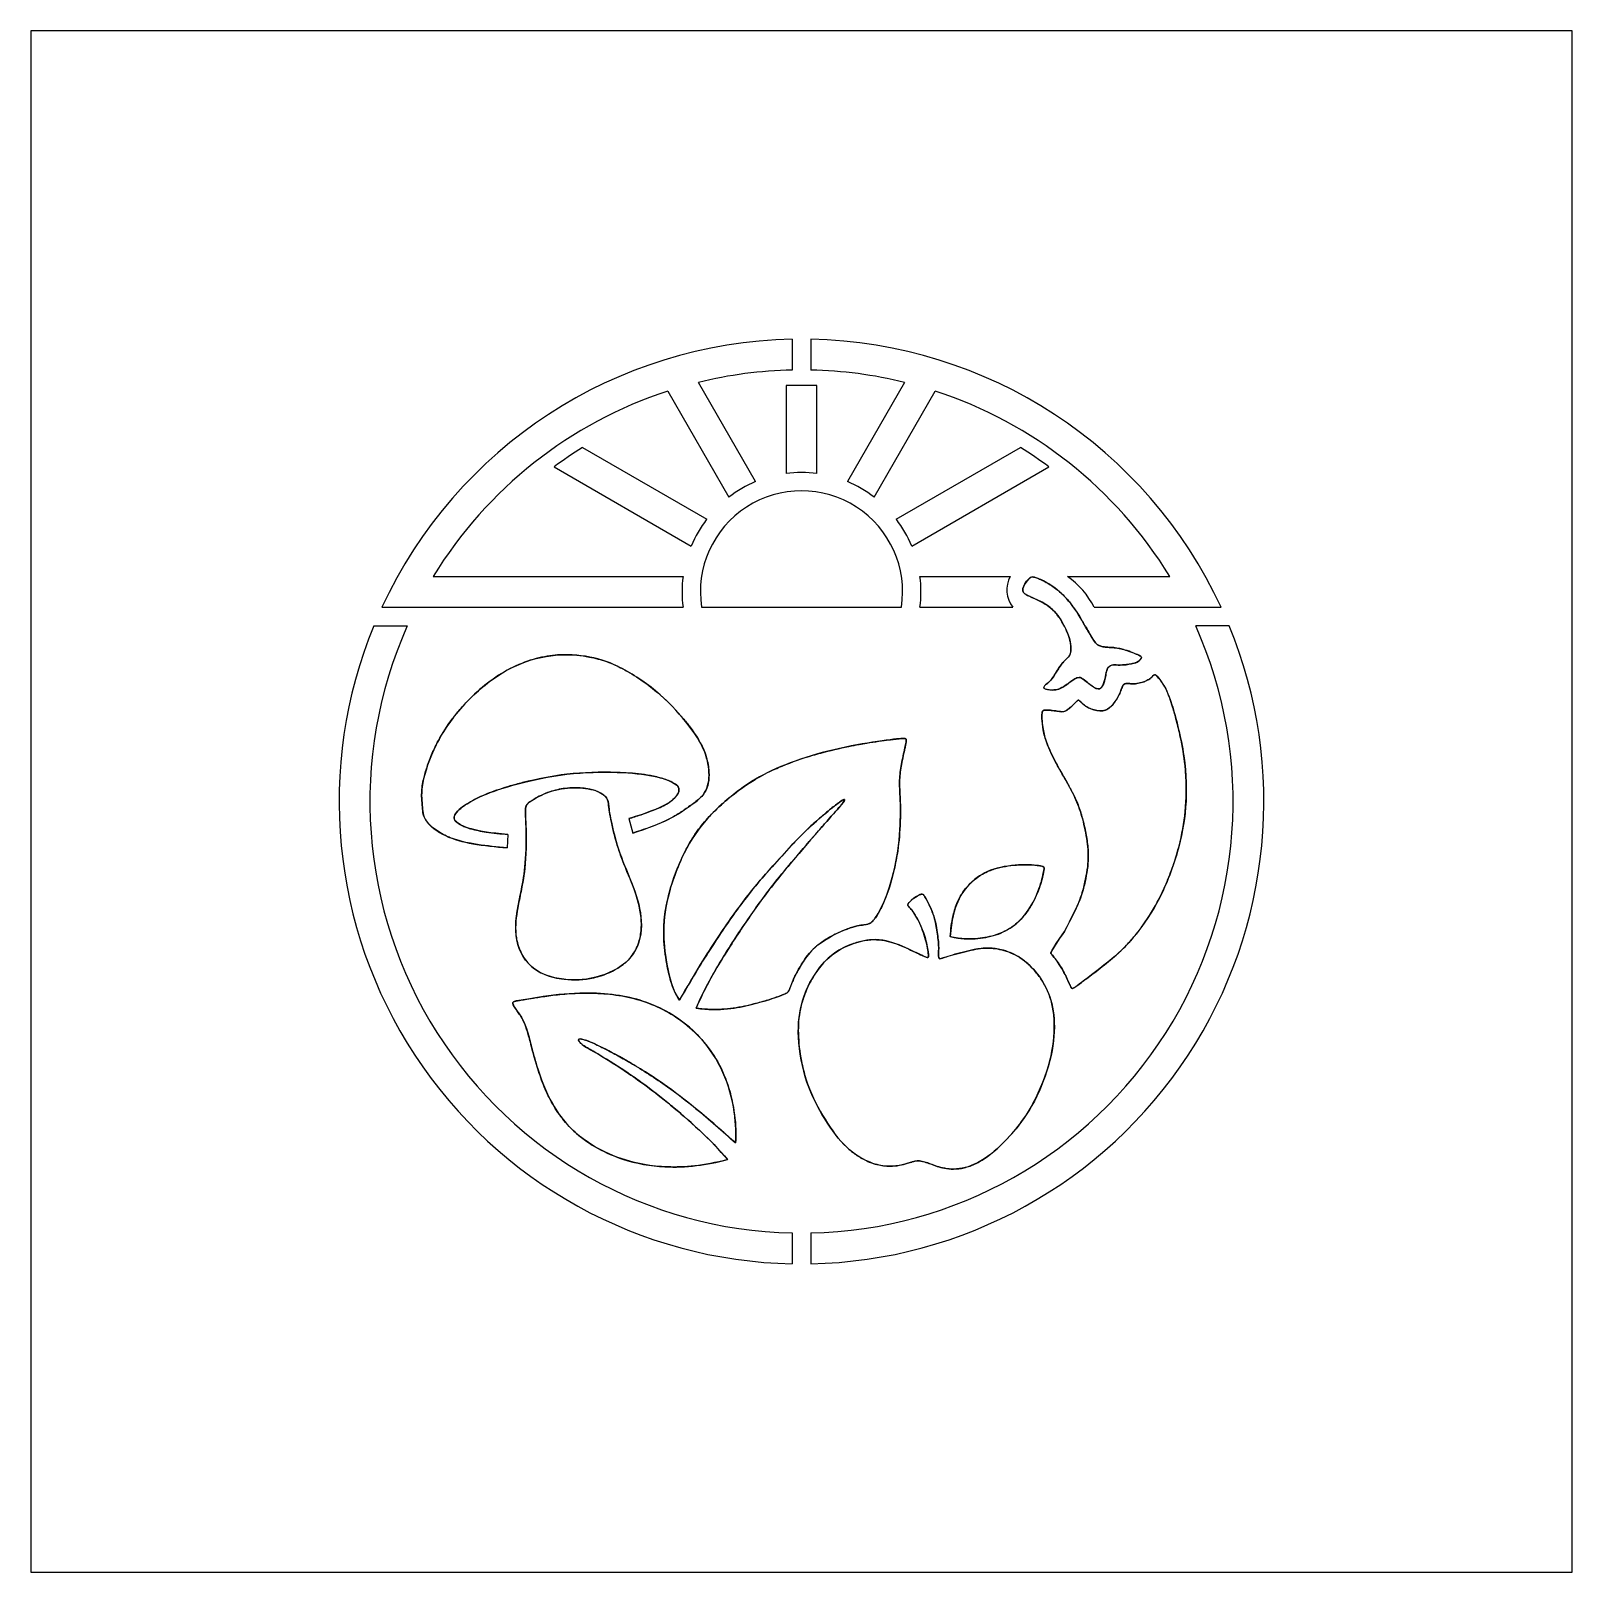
# Model space of a CAD drawing. Header units: millimetres. Extents: x -125 to 125, y -125 to 125.
import ezdxf

# ---------------------------------------------------------------- set-up
doc = ezdxf.new("R2010")
doc.units = ezdxf.units.MM
doc.layers.add('Body', color=7, linetype='CONTINUOUS')

msp = doc.modelspace()

# ---------------------------------------------------------------- linework, layer by layer
at = {"layer": 'Body'}
for p, q in [((-125, 125), (-125, 125, 1)), ((-125, 125), (-125, -125)), ((-125, 125, 1), (-125, -125, 1)), ((-125, 125), (-125, -125)), ((125, 125), (-125, 125)), ((-125, 125, 1), (-125, -125, 1)), ((125, 125, 1), (-125, 125, 1)), ((-125, 125), (-125, 125, 1)), ((125, 125), (-125, 125)), ((125, 125, 1), (-125, 125, 1)), ((125, 125), (125, 125, 1)), ((125, -125), (125, 125)), ((125, -125, 1), (125, 125, 1)), ((125, -125), (125, 125)), ((125, -125, 1), (125, 125, 1)), ((125, 125), (125, 125, 1)), ((-1.5, 74.98), (-1.5, 69.98)), ((-1.5, 74.98, 1), (-1.5, 69.98, 1)), ((-1.5, 74.98), (-1.5, 74.98, 1)), ((-1.5, 74.98), (-1.5, 69.98)), ((-1.5, 74.98, 1), (-1.5, 69.98, 1)), ((-1.5, 74.98), (-1.5, 74.98, 1)), ((1.5, 74.98), (1.5, 69.98)), ((1.5, 74.98, 1), (1.5, 69.98, 1)), ((1.5, 74.98), (1.5, 74.98, 1)), ((1.5, 74.98), (1.5, 69.98)), ((1.5, 74.98, 1), (1.5, 69.98, 1)), ((1.5, 74.98), (1.5, 74.98, 1)), ((-7.44, 51.88), (-16.73, 67.97)), ((-7.44, 51.88, 1), (-16.73, 67.97, 1)), ((-7.44, 51.88), (-16.73, 67.97)), ((-16.73, 67.97), (-16.73, 67.97, 1)), ((-7.44, 51.88, 1), (-16.73, 67.97, 1)), ((-16.73, 67.97), (-16.73, 67.97, 1)), ((-1.5, 69.98), (-1.5, 69.98, 1)), ((-1.5, 69.98), (-1.5, 69.98, 1)), ((1.5, 69.98), (1.5, 69.98, 1)), ((1.5, 69.98), (1.5, 69.98, 1)), ((16.73, 67.97), (7.44, 51.88)), ((16.73, 67.97, 1), (7.44, 51.88, 1)), ((16.73, 67.97), (7.44, 51.88)), ((16.73, 67.97, 1), (7.44, 51.88, 1)), ((16.73, 67.97), (16.73, 67.97, 1)), ((16.73, 67.97), (16.73, 67.97, 1)), ((-21.68, 66.56), (-11.77, 49.38)), ((-21.68, 66.56, 1), (-11.77, 49.38, 1)), ((-21.68, 66.56), (-21.68, 66.56, 1)), ((-21.68, 66.56), (-11.77, 49.38)), ((-21.68, 66.56, 1), (-11.77, 49.38, 1)), ((-21.68, 66.56), (-21.68, 66.56, 1)), ((-2.5, 67.45), (-2.5, 53.21)), ((-2.5, 67.45, 1), (-2.5, 53.21, 1)), ((-2.5, 67.45), (-2.5, 53.21)), ((-2.5, 67.45, 1), (-2.5, 53.21, 1)), ((-2.5, 67.45), (-2.5, 67.45, 1)), ((-2.5, 67.45), (-2.5, 67.45, 1)), ((2.5, 53.21), (2.5, 67.45)), ((2.5, 53.21, 1), (2.5, 67.45, 1)), ((2.5, 53.21), (2.5, 67.45)), ((2.5, 67.45), (2.5, 67.45, 1)), ((2.5, 53.21, 1), (2.5, 67.45, 1)), ((2.5, 67.45), (2.5, 67.45, 1)), ((11.77, 49.38), (21.68, 66.56)), ((11.77, 49.38, 1), (21.68, 66.56, 1)), ((11.77, 49.38), (21.68, 66.56)), ((11.77, 49.38, 1), (21.68, 66.56, 1)), ((21.68, 66.56), (21.68, 66.56, 1)), ((21.68, 66.56), (21.68, 66.56, 1)), ((-35.52, 57.4), (-15.38, 45.77)), ((-35.52, 57.4, 1), (-15.38, 45.77, 1)), ((-35.52, 57.4), (-35.52, 57.4, 1)), ((-35.52, 57.4), (-15.38, 45.77)), ((-35.52, 57.4, 1), (-15.38, 45.77, 1)), ((-35.52, 57.4), (-35.52, 57.4, 1)), ((15.38, 45.77), (35.52, 57.4)), ((15.38, 45.77, 1), (35.52, 57.4, 1)), ((15.38, 45.77), (35.52, 57.4)), ((15.38, 45.77, 1), (35.52, 57.4, 1)), ((35.52, 57.4), (35.52, 57.4, 1)), ((35.52, 57.4), (35.52, 57.4, 1)), ((-40.12, 54.28), (-17.88, 41.44)), ((-40.12, 54.28, 1), (-17.88, 41.44, 1)), ((-40.12, 54.28), (-40.12, 54.28, 1)), ((-40.12, 54.28), (-17.88, 41.44)), ((-40.12, 54.28, 1), (-17.88, 41.44, 1)), ((-40.12, 54.28), (-40.12, 54.28, 1)), ((-2.5, 53.21), (-2.5, 53.21, 1)), ((-2.5, 53.21), (-2.5, 53.21, 1)), ((2.5, 53.21), (2.5, 53.21, 1)), ((2.5, 53.21), (2.5, 53.21, 1)), ((17.88, 41.44), (40.12, 54.28)), ((17.88, 41.44, 1), (40.12, 54.28, 1)), ((17.88, 41.44), (40.12, 54.28)), ((17.88, 41.44, 1), (40.12, 54.28, 1)), ((40.12, 54.28), (40.12, 54.28, 1)), ((40.12, 54.28), (40.12, 54.28, 1)), ((-7.44, 51.88), (-7.44, 51.88, 1)), ((-7.44, 51.88), (-7.44, 51.88, 1)), ((7.44, 51.88), (7.44, 51.88, 1)), ((7.44, 51.88), (7.44, 51.88, 1)), ((-11.77, 49.38), (-11.77, 49.38, 1)), ((-11.77, 49.38), (-11.77, 49.38, 1)), ((11.77, 49.38), (11.77, 49.38, 1)), ((11.77, 49.38), (11.77, 49.38, 1)), ((-15.38, 45.77), (-15.38, 45.77, 1)), ((-15.38, 45.77), (-15.38, 45.77, 1)), ((15.38, 45.77), (15.38, 45.77, 1)), ((15.38, 45.77), (15.38, 45.77, 1)), ((-17.88, 41.44), (-17.88, 41.44, 1)), ((-17.88, 41.44), (-17.88, 41.44, 1)), ((17.88, 41.44), (17.88, 41.44, 1)), ((17.88, 41.44), (17.88, 41.44, 1)), ((-59.73, 36.5), (-19.21, 36.5)), ((-59.73, 36.5, 1), (-19.21, 36.5, 1)), ((-59.73, 36.5), (-19.21, 36.5)), ((-59.73, 36.5, 1), (-19.21, 36.5, 1)), ((-59.73, 36.5), (-59.73, 36.5, 1)), ((-59.73, 36.5), (-59.73, 36.5, 1)), ((-19.21, 36.5), (-19.21, 36.5, 1)), ((-19.21, 36.5), (-19.21, 36.5, 1)), ((19.21, 36.5), (33.85, 36.5)), ((19.21, 36.5, 1), (33.85, 36.5, 1)), ((19.21, 36.5), (33.85, 36.5)), ((19.21, 36.5, 1), (33.85, 36.5, 1)), ((19.21, 36.5), (19.21, 36.5, 1)), ((19.21, 36.5), (19.21, 36.5, 1)), ((33.85, 36.5), (33.85, 36.5, 1)), ((33.85, 36.5), (33.85, 36.5, 1)), ((36.2, 35.3), (36.2, 35.3, 1)), ((36.2, 35.3), (36.2, 35.3, 1)), ((43.15, 36.5), (59.73, 36.5)), ((43.15, 36.5, 1), (59.73, 36.5, 1)), ((43.15, 36.5), (59.73, 36.5)), ((43.15, 36.5, 1), (59.73, 36.5, 1)), ((43.15, 36.5), (43.15, 36.5, 1)), ((43.15, 36.5), (43.15, 36.5, 1)), ((59.73, 36.5), (59.73, 36.5, 1)), ((59.73, 36.5), (59.73, 36.5, 1)), ((-68.06, 31.5), (-19.21, 31.5)), ((-68.06, 31.5, 1), (-19.21, 31.5, 1)), ((-68.06, 31.5), (-68.06, 31.5, 1)), ((-68.06, 31.5), (-19.21, 31.5)), ((-68.06, 31.5, 1), (-19.21, 31.5, 1)), ((-68.06, 31.5), (-68.06, 31.5, 1)), ((-19.21, 31.5), (-19.21, 31.5, 1)), ((-19.21, 31.5), (-19.21, 31.5, 1)), ((-16.21, 31.5), (16.21, 31.5)), ((-16.21, 31.5, 1), (16.21, 31.5, 1)), ((-16.21, 31.5), (-16.21, 31.5, 1)), ((-16.21, 31.5), (16.21, 31.5)), ((-16.21, 31.5, 1), (16.21, 31.5, 1)), ((-16.21, 31.5), (-16.21, 31.5, 1)), ((16.21, 31.5), (16.21, 31.5, 1)), ((16.21, 31.5), (16.21, 31.5, 1)), ((19.21, 31.5), (34.27, 31.5)), ((19.21, 31.5, 1), (34.27, 31.5, 1)), ((19.21, 31.5), (34.27, 31.5)), ((19.21, 31.5, 1), (34.27, 31.5, 1)), ((19.21, 31.5), (19.21, 31.5, 1)), ((19.21, 31.5), (19.21, 31.5, 1)), ((34.27, 31.5), (34.27, 31.5, 1)), ((34.27, 31.5), (34.27, 31.5, 1)), ((47.47, 31.5), (68.06, 31.5)), ((47.47, 31.5, 1), (68.06, 31.5, 1)), ((47.47, 31.5), (68.06, 31.5)), ((47.47, 31.5, 1), (68.06, 31.5, 1)), ((47.47, 31.5), (47.47, 31.5, 1)), ((47.47, 31.5), (47.47, 31.5, 1)), ((68.06, 31.5), (68.06, 31.5, 1)), ((68.06, 31.5), (68.06, 31.5, 1)), ((-69.37, 28.5), (-63.94, 28.5)), ((-69.37, 28.5, 1), (-63.94, 28.5, 1)), ((-69.37, 28.5), (-69.37, 28.5, 1)), ((-69.37, 28.5), (-63.94, 28.5)), ((-69.37, 28.5, 1), (-63.94, 28.5, 1)), ((-69.37, 28.5), (-69.37, 28.5, 1)), ((-63.94, 28.5), (-63.94, 28.5, 1)), ((-63.94, 28.5), (-63.94, 28.5, 1)), ((69.37, 28.5), (63.94, 28.5)), ((69.37, 28.5, 1), (63.94, 28.5, 1)), ((69.37, 28.5), (63.94, 28.5)), ((63.94, 28.5), (63.94, 28.5, 1)), ((69.37, 28.5, 1), (63.94, 28.5, 1)), ((63.94, 28.5), (63.94, 28.5, 1)), ((69.37, 28.5), (69.37, 28.5, 1)), ((69.37, 28.5), (69.37, 28.5, 1)), ((-28.01, -2.76), (-27.37, -5.12)), ((-28.01, -2.76, 1), (-27.37, -5.12, 1)), ((-28.01, -2.76), (-28.01, -2.76, 1)), ((-28.01, -2.76), (-27.37, -5.12)), ((-28.01, -2.76, 1), (-27.37, -5.12, 1)), ((-28.01, -2.76), (-28.01, -2.76, 1)), ((-47.64, -5.34), (-47.75, -7.53)), ((-47.64, -5.34, 1), (-47.75, -7.53, 1)), ((-47.64, -5.34), (-47.75, -7.53)), ((-47.64, -5.34, 1), (-47.75, -7.53, 1)), ((-47.64, -5.34), (-47.64, -5.34, 1)), ((-47.64, -5.34), (-47.64, -5.34, 1)), ((-44.65, -5.1), (-44.65, -5.1, 1)), ((-44.65, -5.1), (-44.65, -5.1, 1)), ((-27.37, -5.12), (-27.37, -5.12, 1)), ((-27.37, -5.12), (-27.37, -5.12, 1)), ((-47.75, -7.53), (-47.75, -7.53, 1)), ((-47.75, -7.53), (-47.75, -7.53, 1)), ((18.24, -15.7), (18.24, -15.7, 1)), ((18.24, -15.7), (18.24, -15.7, 1)), ((24.13, -21.91), (24.13, -21.91, 1)), ((24.13, -21.91), (24.13, -21.91, 1)), ((42.65, -21.06), (42.65, -21.06, 1)), ((42.65, -21.06), (42.65, -21.06, 1)), ((-19.79, -32.22), (-19.79, -32.22, 1)), ((-19.79, -32.22), (-19.79, -32.22, 1)), ((-17.09, -33.54), (-17.09, -33.54, 1)), ((-17.09, -33.54), (-17.09, -33.54, 1)), ((-10.71, -55.38), (-10.71, -55.38, 1)), ((-10.71, -55.38), (-10.71, -55.38, 1)), ((-11.99, -58.09), (-11.99, -58.09, 1)), ((-11.99, -58.09), (-11.99, -58.09, 1)), ((-1.5, -69.98), (-1.5, -74.98)), ((-1.5, -69.98, 1), (-1.5, -74.98, 1)), ((-1.5, -69.98), (-1.5, -74.98)), ((-1.5, -69.98, 1), (-1.5, -74.98, 1)), ((-1.5, -69.98), (-1.5, -69.98, 1)), ((-1.5, -69.98), (-1.5, -69.98, 1)), ((1.5, -69.98), (1.5, -74.98)), ((1.5, -69.98, 1), (1.5, -74.98, 1)), ((1.5, -69.98), (1.5, -74.98)), ((1.5, -69.98, 1), (1.5, -74.98, 1)), ((1.5, -69.98), (1.5, -69.98, 1)), ((1.5, -69.98), (1.5, -69.98, 1)), ((-1.5, -74.98), (-1.5, -74.98, 1)), ((-1.5, -74.98), (-1.5, -74.98, 1)), ((1.5, -74.98), (1.5, -74.98, 1)), ((1.5, -74.98), (1.5, -74.98, 1)), ((-125, -125), (-125, -125, 1)), ((-125, -125), (125, -125)), ((-125, -125, 1), (125, -125, 1)), ((-125, -125), (-125, -125, 1)), ((-125, -125), (125, -125)), ((-125, -125, 1), (125, -125, 1)), ((125, -125), (125, -125, 1)), ((125, -125), (125, -125, 1))]:
    msp.add_line(p, q, dxfattribs=at)
for centre, radius, start, end in [((0, 0), 75, 91.146, 155.1654), ((0, 0, 1), 75, 91.146, 155.1654), ((0, 0), 75, 91.146, 155.1654), ((0, 0, 1), 75, 91.146, 155.1654), ((0, 0), 75, 24.8346, 88.854), ((0, 0, 1), 75, 24.8346, 88.854), ((0, 0), 75, 24.8346, 88.854), ((0, 0, 1), 75, 24.8346, 88.854), ((0, 0), 70, 91.2279, 103.825), ((0, 0, 1), 70, 91.2279, 103.825), ((0, 0), 70, 91.2279, 103.825), ((0, 0, 1), 70, 91.2279, 103.825), ((0, 0), 67.5, 87.8774, 92.1226), ((0, 0, 1), 67.5, 87.8774, 92.1226), ((0, 0), 67.5, 87.8774, 92.1226), ((0, 0, 1), 67.5, 87.8774, 92.1226), ((0, 0), 70, 76.175, 88.7721), ((0, 0, 1), 70, 76.175, 88.7721), ((0, 0), 70, 76.175, 88.7721), ((0, 0, 1), 70, 76.175, 88.7721), ((0, 0), 70, 108.045, 148.5719), ((0, 0, 1), 70, 108.045, 148.5719), ((0, 0), 70, 108.045, 148.5719), ((0, 0, 1), 70, 108.045, 148.5719), ((0, 0), 70, 31.4281, 71.955), ((0, 0, 1), 70, 31.4281, 71.955), ((0, 0), 70, 31.4281, 71.955), ((0, 0, 1), 70, 31.4281, 71.955), ((0, 0), 67.5, 121.7541, 126.4729), ((0, 0, 1), 67.5, 121.7541, 126.4729), ((0, 0), 67.5, 121.7541, 126.4729), ((0, 0, 1), 67.5, 121.7541, 126.4729), ((0, 0), 67.5, 53.5271, 58.2459), ((0, 0, 1), 67.5, 53.5271, 58.2459), ((0, 0), 67.5, 53.5271, 58.2459), ((0, 0, 1), 67.5, 53.5271, 58.2459), ((0, 34), 19.37, 82.5845, 97.4155), ((0, 34, 1), 19.37, 82.5845, 97.4155), ((0, 34), 19.37, 82.5845, 97.4155), ((0, 34, 1), 19.37, 82.5845, 97.4155), ((0, 34), 16.4, -8.7683, -171.2317), ((0, 34, 1), 16.4, -8.7683, -171.2317), ((0, 34), 16.4, -8.7683, -171.2317), ((0, 34, 1), 16.4, -8.7683, -171.2317), ((0, 34), 19.37, 112.5845, 127.4155), ((0, 34, 1), 19.37, 112.5845, 127.4155), ((0, 34), 19.37, 112.5845, 127.4155), ((0, 34, 1), 19.37, 112.5845, 127.4155), ((0, 34), 19.37, 52.5845, 67.4155), ((0, 34, 1), 19.37, 52.5845, 67.4155), ((0, 34), 19.37, 52.5845, 67.4155), ((0, 34, 1), 19.37, 52.5845, 67.4155), ((0, 34), 19.37, 142.5845, 157.4155), ((0, 34, 1), 19.37, 142.5845, 157.4155), ((0, 34), 19.37, 142.5845, 157.4155), ((0, 34, 1), 19.37, 142.5845, 157.4155), ((0, 34), 19.37, 22.5845, 37.4155), ((0, 34, 1), 19.37, 22.5845, 37.4155), ((0, 34), 19.37, 22.5845, 37.4155), ((0, 34, 1), 19.37, 22.5845, 37.4155), ((0, 34), 19.37, 172.5845, -172.5845), ((0, 34, 1), 19.37, 172.5845, -172.5845), ((0, 34), 19.37, 172.5845, -172.5845), ((0, 34, 1), 19.37, 172.5845, -172.5845), ((0, 34), 19.37, -7.4155, 7.4155), ((0, 34, 1), 19.37, -7.4155, 7.4155), ((0, 34), 19.37, -7.4155, 7.4155), ((0, 34, 1), 19.37, -7.4155, 7.4155), ((37.93, 34.33), 4.62, 151.9842, -142.2795), ((37.93, 34.33, 1), 4.62, 151.9842, -142.2795), ((37.93, 34.33), 4.62, 151.9842, -142.2795), ((37.93, 34.33, 1), 4.62, 151.9842, -142.2795), ((35.44, 25.46), 13.46, 26.6416, 55.071), ((35.44, 25.46, 1), 13.46, 26.6416, 55.071), ((35.44, 25.46), 13.46, 26.6416, 55.071), ((35.44, 25.46, 1), 13.46, 26.6416, 55.071), ((0, 0), 75, 157.6663, -91.146), ((0, 0, 1), 75, 157.6663, -91.146), ((0, 0), 75, 157.6663, -91.146), ((0, 0, 1), 75, 157.6663, -91.146), ((0, 0), 70, 155.9745, -91.2279), ((0, 0, 1), 70, 155.9745, -91.2279), ((0, 0), 70, 155.9745, -91.2279), ((0, 0, 1), 70, 155.9745, -91.2279), ((0, 0), 75, -88.854, 22.3337), ((0, 0), 70, -88.7721, 24.0255), ((0, 0, 1), 75, -88.854, 22.3337), ((0, 0, 1), 70, -88.7721, 24.0255), ((0, 0), 75, -88.854, 22.3337), ((0, 0, 1), 75, -88.854, 22.3337), ((0, 0), 70, -88.7721, 24.0255), ((0, 0, 1), 70, -88.7721, 24.0255)]:
    msp.add_arc(centre, radius, start, end, dxfattribs=at)
for points, knots in [([(36.2, 35.3), (36.79, 36.11), (37.04, 36.35), (37.32, 36.41), (37.6, 36.47), (37.92, 36.36), (38.4, 36.16), (38.89, 35.96), (39.55, 35.68), (40.43, 35.1), (41.3, 34.51), (42.39, 33.63), (43.33, 32.52), (44.28, 31.4), (45.08, 30.06), (45.7, 28.99), (46.33, 27.92), (46.78, 27.13), (47.15, 26.53), (47.52, 25.92), (47.8, 25.5), (48.3, 25.28), (48.79, 25.06), (49.5, 25.03), (50.16, 24.99), (50.81, 24.95), (51.42, 24.88), (52.21, 24.66), (52.99, 24.44), (53.94, 24.06), (54.49, 23.82), (55.04, 23.58), (55.17, 23.49), (55.14, 23.32), (55.11, 23.16), (54.91, 22.93), (54.65, 22.75), (54.4, 22.57), (54.09, 22.44), (53.55, 22.33), (53.02, 22.22), (52.25, 22.13), (51.71, 22.12), (51.16, 22.12), (50.84, 22.19), (50.53, 22.15), (50.22, 22.11), (49.92, 21.95), (49.73, 21.69), (49.54, 21.42), (49.45, 21.04), (49.37, 20.62), (49.29, 20.2), (49.21, 19.73), (49.05, 19.28), (48.9, 18.83), (48.67, 18.39), (48.35, 18.28), (48.03, 18.17), (47.62, 18.38), (47.18, 18.68), (46.75, 18.98), (46.28, 19.36), (45.92, 19.66), (45.55, 19.96), (45.3, 20.18), (44.9, 20.11), (44.51, 20.03), (43.98, 19.68), (43.44, 19.28), (42.9, 18.88), (42.35, 18.45), (41.72, 18.24), (41.08, 18.03), (40.37, 18.06), (39.9, 18.14), (39.44, 18.22), (39.24, 18.37), (39.32, 18.57), (39.39, 18.78), (39.75, 19.04), (40.04, 19.29), (40.33, 19.55), (40.56, 19.79), (40.8, 20.16), (41.05, 20.53), (41.31, 21.02), (41.66, 21.54), (42.01, 22.06), (42.44, 22.6), (42.8, 22.96), (43.16, 23.32), (43.44, 23.49), (43.59, 23.97), (43.75, 24.45), (43.77, 25.23), (43.51, 26.24), (43.25, 27.24), (42.7, 28.46), (42.06, 29.46), (41.42, 30.46), (40.69, 31.23), (39.84, 31.82), (38.99, 32.41), (38.01, 32.81), (37.38, 33.09), (36.75, 33.37), (36.46, 33.54), (36.25, 33.69), (36.05, 33.84), (35.93, 33.97), (35.89, 34.15), (35.85, 34.34), (35.9, 34.58), (36.2, 35.3)], [0, 0, 0, 0, 1, 1, 1, 2, 2, 2, 3, 3, 3, 4, 4, 4, 5, 5, 5, 6, 6, 6, 7, 7, 7, 8, 8, 8, 9, 9, 9, 10, 10, 10, 11, 11, 11, 12, 12, 12, 13, 13, 13, 14, 14, 14, 15, 15, 15, 16, 16, 16, 17, 17, 17, 18, 18, 18, 19, 19, 19, 20, 20, 20, 21, 21, 21, 22, 22, 22, 23, 23, 23, 24, 24, 24, 25, 25, 25, 26, 26, 26, 27, 27, 27, 28, 28, 28, 29, 29, 29, 30, 30, 30, 31, 31, 31, 32, 32, 32, 33, 33, 33, 34, 34, 34, 35, 35, 35, 36, 36, 36, 37, 37, 37, 38, 38, 38, 38]), ([(36.2, 35.3), (36.79, 36.11), (37.04, 36.35), (37.32, 36.41), (37.6, 36.47), (37.92, 36.36), (38.4, 36.16), (38.89, 35.96), (39.55, 35.68), (40.43, 35.1), (41.3, 34.51), (42.39, 33.63), (43.33, 32.52), (44.28, 31.4), (45.08, 30.06), (45.7, 28.99), (46.33, 27.92), (46.78, 27.13), (47.15, 26.53), (47.52, 25.92), (47.8, 25.5), (48.3, 25.28), (48.79, 25.06), (49.5, 25.03), (50.16, 24.99), (50.81, 24.95), (51.42, 24.88), (52.21, 24.66), (52.99, 24.44), (53.94, 24.06), (54.49, 23.82), (55.04, 23.58), (55.17, 23.49), (55.14, 23.32), (55.11, 23.16), (54.91, 22.93), (54.65, 22.75), (54.4, 22.57), (54.09, 22.44), (53.55, 22.33), (53.02, 22.22), (52.25, 22.13), (51.71, 22.12), (51.16, 22.12), (50.84, 22.19), (50.53, 22.15), (50.22, 22.11), (49.92, 21.95), (49.73, 21.69), (49.54, 21.42), (49.45, 21.04), (49.37, 20.62), (49.29, 20.2), (49.21, 19.73), (49.05, 19.28), (48.9, 18.83), (48.67, 18.39), (48.35, 18.28), (48.03, 18.17), (47.62, 18.38), (47.18, 18.68), (46.75, 18.98), (46.28, 19.36), (45.92, 19.66), (45.55, 19.96), (45.3, 20.18), (44.9, 20.11), (44.51, 20.03), (43.98, 19.68), (43.44, 19.28), (42.9, 18.88), (42.35, 18.45), (41.72, 18.24), (41.08, 18.03), (40.37, 18.06), (39.9, 18.14), (39.44, 18.22), (39.24, 18.37), (39.32, 18.57), (39.39, 18.78), (39.75, 19.04), (40.04, 19.29), (40.33, 19.55), (40.56, 19.79), (40.8, 20.16), (41.05, 20.53), (41.31, 21.02), (41.66, 21.54), (42.01, 22.06), (42.44, 22.6), (42.8, 22.96), (43.16, 23.32), (43.44, 23.49), (43.59, 23.97), (43.75, 24.45), (43.77, 25.23), (43.51, 26.24), (43.25, 27.24), (42.7, 28.46), (42.06, 29.46), (41.42, 30.46), (40.69, 31.23), (39.84, 31.82), (38.99, 32.41), (38.01, 32.81), (37.38, 33.09), (36.75, 33.37), (36.46, 33.54), (36.25, 33.69), (36.05, 33.84), (35.93, 33.97), (35.89, 34.15), (35.85, 34.34), (35.9, 34.58), (36.2, 35.3)], [0, 0, 0, 0, 1, 1, 1, 2, 2, 2, 3, 3, 3, 4, 4, 4, 5, 5, 5, 6, 6, 6, 7, 7, 7, 8, 8, 8, 9, 9, 9, 10, 10, 10, 11, 11, 11, 12, 12, 12, 13, 13, 13, 14, 14, 14, 15, 15, 15, 16, 16, 16, 17, 17, 17, 18, 18, 18, 19, 19, 19, 20, 20, 20, 21, 21, 21, 22, 22, 22, 23, 23, 23, 24, 24, 24, 25, 25, 25, 26, 26, 26, 27, 27, 27, 28, 28, 28, 29, 29, 29, 30, 30, 30, 31, 31, 31, 32, 32, 32, 33, 33, 33, 34, 34, 34, 35, 35, 35, 36, 36, 36, 37, 37, 37, 38, 38, 38, 38]), ([(36.2, 35.3, 1), (36.09, 35.03, 1), (35.98, 34.76, 1), (35.92, 34.53, 1), (35.88, 34.38, 1), (35.87, 34.26, 1), (35.89, 34.16, 1), (35.92, 33.97, 1), (36.05, 33.84, 1), (36.24, 33.7, 1), (36.29, 33.66, 1), (36.35, 33.62, 1), (36.42, 33.58, 1), (36.53, 33.51, 1), (36.67, 33.43, 1), (36.84, 33.34, 1), (37.08, 33.22, 1), (37.34, 33.1, 1), (37.61, 32.99, 1), (37.93, 32.84, 1), (38.32, 32.68, 1), (38.72, 32.48, 1), (39.13, 32.27, 1), (39.53, 32.04, 1), (39.91, 31.77, 1), (40.47, 31.38, 1), (40.97, 30.9, 1), (41.41, 30.36, 1), (41.65, 30.06, 1), (41.88, 29.74, 1), (42.09, 29.41, 1), (42.31, 29.06, 1), (42.51, 28.7, 1), (42.7, 28.32, 1), (43.1, 27.51, 1), (43.45, 26.66, 1), (43.61, 25.78, 1), (43.67, 25.5, 1), (43.7, 25.24, 1), (43.71, 25, 1), (43.72, 24.67, 1), (43.7, 24.34, 1), (43.61, 24.04, 1), (43.58, 23.93, 1), (43.54, 23.83, 1), (43.5, 23.74, 1), (43.44, 23.64, 1), (43.38, 23.55, 1), (43.31, 23.47, 1), (43.24, 23.39, 1), (43.17, 23.31, 1), (43.09, 23.23, 1), (42.94, 23.1, 1), (42.8, 22.96, 1), (42.65, 22.81, 1), (42.34, 22.47, 1), (41.99, 22.02, 1), (41.7, 21.59, 1), (41.57, 21.4, 1), (41.44, 21.21, 1), (41.33, 21.01, 1), (41.12, 20.68, 1), (40.95, 20.37, 1), (40.78, 20.13, 1), (40.6, 19.86, 1), (40.41, 19.63, 1), (40.18, 19.42, 1), (39.96, 19.21, 1), (39.68, 19.01, 1), (39.47, 18.79, 1), (39.36, 18.67, 1), (39.28, 18.56, 1), (39.3, 18.46, 1), (39.32, 18.36, 1), (39.42, 18.29, 1), (39.55, 18.23, 1), (39.7, 18.17, 1), (39.91, 18.13, 1), (40.19, 18.1, 1), (40.62, 18.06, 1), (41.18, 18.07, 1), (41.69, 18.23, 1), (42.07, 18.35, 1), (42.43, 18.56, 1), (42.77, 18.79, 1), (43, 18.96, 1), (43.23, 19.12, 1), (43.46, 19.29, 1), (43.7, 19.47, 1), (43.95, 19.65, 1), (44.18, 19.78, 1), (44.41, 19.92, 1), (44.62, 20.03, 1), (44.81, 20.08, 1), (44.97, 20.13, 1), (45.12, 20.13, 1), (45.27, 20.09, 1), (45.42, 20.04, 1), (45.56, 19.95, 1), (45.71, 19.84, 1), (45.94, 19.65, 1), (46.23, 19.4, 1), (46.55, 19.15, 1), (46.81, 18.95, 1), (47.08, 18.74, 1), (47.35, 18.57, 1), (47.69, 18.35, 1), (48.01, 18.21, 1), (48.27, 18.26, 1), (48.43, 18.29, 1), (48.57, 18.4, 1), (48.67, 18.53, 1), (48.83, 18.72, 1), (48.94, 18.96, 1), (49.03, 19.21, 1), (49.1, 19.4, 1), (49.15, 19.59, 1), (49.2, 19.78, 1), (49.27, 20.09, 1), (49.32, 20.4, 1), (49.38, 20.69, 1), (49.45, 21.04, 1), (49.53, 21.39, 1), (49.71, 21.66, 1), (49.91, 21.96, 1), (50.25, 22.13, 1), (50.59, 22.16, 1), (50.86, 22.18, 1), (51.16, 22.13, 1), (51.5, 22.13, 1), (51.83, 22.12, 1), (52.28, 22.15, 1), (52.73, 22.2, 1), (53, 22.23, 1), (53.27, 22.27, 1), (53.5, 22.32, 1), (53.63, 22.35, 1), (53.77, 22.38, 1), (53.89, 22.41, 1), (54.06, 22.46, 1), (54.2, 22.51, 1), (54.32, 22.56, 1), (54.45, 22.62, 1), (54.57, 22.69, 1), (54.67, 22.77, 1), (54.8, 22.85, 1), (54.9, 22.95, 1), (54.99, 23.06, 1), (55.08, 23.16, 1), (55.14, 23.27, 1), (55.15, 23.35, 1), (55.16, 23.44, 1), (55.09, 23.51, 1), (54.97, 23.58, 1), (54.91, 23.63, 1), (54.82, 23.67, 1), (54.7, 23.73, 1), (54.57, 23.79, 1), (54.43, 23.85, 1), (54.28, 23.91, 1), (53.87, 24.09, 1), (53.31, 24.3, 1), (52.78, 24.48, 1), (52.45, 24.59, 1), (52.12, 24.69, 1), (51.79, 24.77, 1), (51.43, 24.85, 1), (51.07, 24.91, 1), (50.71, 24.94, 1), (50.37, 24.98, 1), (50.01, 25, 1), (49.66, 25.02, 1), (49.13, 25.06, 1), (48.61, 25.12, 1), (48.23, 25.31, 1), (47.96, 25.45, 1), (47.74, 25.66, 1), (47.56, 25.91, 1), (47.36, 26.17, 1), (47.17, 26.5, 1), (46.94, 26.88, 1), (46.71, 27.26, 1), (46.48, 27.65, 1), (46.26, 28.04, 1), (45.98, 28.52, 1), (45.65, 29.08, 1), (45.28, 29.7, 1), (45.02, 30.14, 1), (44.73, 30.61, 1), (44.41, 31.07, 1), (44.07, 31.58, 1), (43.7, 32.09, 1), (43.3, 32.55, 1), (42.85, 33.08, 1), (42.37, 33.57, 1), (41.84, 34.02, 1), (41.46, 34.34, 1), (41.09, 34.63, 1), (40.74, 34.88, 1), (40.48, 35.06, 1), (40.22, 35.23, 1), (39.96, 35.39, 1), (39.6, 35.61, 1), (39.27, 35.78, 1), (38.99, 35.9, 1), (38.71, 36.04, 1), (38.47, 36.13, 1), (38.26, 36.22, 1), (38.05, 36.3, 1), (37.85, 36.38, 1), (37.65, 36.41, 1), (37.47, 36.44, 1), (37.31, 36.43, 1), (37.15, 36.35, 1), (36.92, 36.23, 1), (36.67, 35.95, 1), (36.2, 35.3, 1)], [0, 0, 0, 0, 0.019445, 0.019445, 0.019445, 0.032074, 0.032074, 0.032074, 0.055383, 0.055383, 0.055383, 0.062098, 0.062098, 0.062098, 0.07265, 0.07265, 0.07265, 0.086537, 0.086537, 0.086537, 0.103097, 0.103097, 0.103097, 0.12026, 0.12026, 0.12026, 0.145527, 0.145527, 0.145527, 0.159883, 0.159883, 0.159883, 0.174745, 0.174745, 0.174745, 0.206761, 0.206761, 0.206761, 0.217167, 0.217167, 0.217167, 0.231772, 0.231772, 0.231772, 0.237101, 0.237101, 0.237101, 0.242957, 0.242957, 0.242957, 0.248813, 0.248813, 0.248813, 0.258787, 0.258787, 0.258787, 0.280619, 0.280619, 0.280619, 0.290218, 0.290218, 0.290218, 0.306866, 0.306866, 0.306866, 0.324926, 0.324926, 0.324926, 0.34355, 0.34355, 0.34355, 0.354243, 0.354243, 0.354243, 0.364401, 0.364401, 0.364401, 0.375944, 0.375944, 0.375944, 0.394595, 0.394595, 0.394595, 0.408806, 0.408806, 0.408806, 0.418576, 0.418576, 0.418576, 0.429234, 0.429234, 0.429234, 0.439892, 0.439892, 0.439892, 0.448849, 0.448849, 0.448849, 0.458235, 0.458235, 0.458235, 0.473103, 0.473103, 0.473103, 0.485431, 0.485431, 0.485431, 0.500858, 0.500858, 0.500858, 0.510008, 0.510008, 0.510008, 0.523079, 0.523079, 0.523079, 0.532968, 0.532968, 0.532968, 0.549021, 0.549021, 0.549021, 0.568978, 0.568978, 0.568978, 0.591424, 0.591424, 0.591424, 0.609444, 0.609444, 0.609444, 0.627517, 0.627517, 0.627517, 0.638564, 0.638564, 0.638564, 0.645094, 0.645094, 0.645094, 0.653774, 0.653774, 0.653774, 0.663322, 0.663322, 0.663322, 0.674282, 0.674282, 0.674282, 0.685566, 0.685566, 0.685566, 0.697394, 0.697394, 0.697394, 0.704226, 0.704226, 0.704226, 0.712139, 0.712139, 0.712139, 0.733999, 0.733999, 0.733999, 0.747327, 0.747327, 0.747327, 0.761971, 0.761971, 0.761971, 0.776085, 0.776085, 0.776085, 0.797405, 0.797405, 0.797405, 0.812657, 0.812657, 0.812657, 0.828816, 0.828816, 0.828816, 0.844681, 0.844681, 0.844681, 0.86396, 0.86396, 0.86396, 0.877729, 0.877729, 0.877729, 0.892875, 0.892875, 0.892875, 0.910072, 0.910072, 0.910072, 0.922591, 0.922591, 0.922591, 0.931798, 0.931798, 0.931798, 0.944413, 0.944413, 0.944413, 0.957029, 0.957029, 0.957029, 0.970049, 0.970049, 0.970049, 0.982534, 0.982534, 0.982534, 1, 1, 1, 1]), ([(36.2, 35.3, 1), (36.09, 35.03, 1), (35.98, 34.76, 1), (35.92, 34.53, 1), (35.88, 34.38, 1), (35.87, 34.26, 1), (35.89, 34.16, 1), (35.92, 33.97, 1), (36.05, 33.84, 1), (36.24, 33.7, 1), (36.29, 33.66, 1), (36.35, 33.62, 1), (36.42, 33.58, 1), (36.53, 33.51, 1), (36.67, 33.43, 1), (36.84, 33.34, 1), (37.08, 33.22, 1), (37.34, 33.1, 1), (37.61, 32.99, 1), (37.93, 32.84, 1), (38.32, 32.68, 1), (38.72, 32.48, 1), (39.13, 32.27, 1), (39.53, 32.04, 1), (39.91, 31.77, 1), (40.47, 31.38, 1), (40.97, 30.9, 1), (41.41, 30.36, 1), (41.65, 30.06, 1), (41.88, 29.74, 1), (42.09, 29.41, 1), (42.31, 29.06, 1), (42.51, 28.7, 1), (42.7, 28.32, 1), (43.1, 27.51, 1), (43.45, 26.66, 1), (43.61, 25.78, 1), (43.67, 25.5, 1), (43.7, 25.24, 1), (43.71, 25, 1), (43.72, 24.67, 1), (43.7, 24.34, 1), (43.61, 24.04, 1), (43.58, 23.93, 1), (43.54, 23.83, 1), (43.5, 23.74, 1), (43.44, 23.64, 1), (43.38, 23.55, 1), (43.31, 23.47, 1), (43.24, 23.39, 1), (43.17, 23.31, 1), (43.09, 23.23, 1), (42.94, 23.1, 1), (42.8, 22.96, 1), (42.65, 22.81, 1), (42.34, 22.47, 1), (41.99, 22.02, 1), (41.7, 21.59, 1), (41.57, 21.4, 1), (41.44, 21.21, 1), (41.33, 21.01, 1), (41.12, 20.68, 1), (40.95, 20.37, 1), (40.78, 20.13, 1), (40.6, 19.86, 1), (40.41, 19.63, 1), (40.18, 19.42, 1), (39.96, 19.21, 1), (39.68, 19.01, 1), (39.47, 18.79, 1), (39.36, 18.67, 1), (39.28, 18.56, 1), (39.3, 18.46, 1), (39.32, 18.36, 1), (39.42, 18.29, 1), (39.55, 18.23, 1), (39.7, 18.17, 1), (39.91, 18.13, 1), (40.19, 18.1, 1), (40.62, 18.06, 1), (41.18, 18.07, 1), (41.69, 18.23, 1), (42.07, 18.35, 1), (42.43, 18.56, 1), (42.77, 18.79, 1), (43, 18.96, 1), (43.23, 19.12, 1), (43.46, 19.29, 1), (43.7, 19.47, 1), (43.95, 19.65, 1), (44.18, 19.78, 1), (44.41, 19.92, 1), (44.62, 20.03, 1), (44.81, 20.08, 1), (44.97, 20.13, 1), (45.12, 20.13, 1), (45.27, 20.09, 1), (45.42, 20.04, 1), (45.56, 19.95, 1), (45.71, 19.84, 1), (45.94, 19.65, 1), (46.23, 19.4, 1), (46.55, 19.15, 1), (46.81, 18.95, 1), (47.08, 18.74, 1), (47.35, 18.57, 1), (47.69, 18.35, 1), (48.01, 18.21, 1), (48.27, 18.26, 1), (48.43, 18.29, 1), (48.57, 18.4, 1), (48.67, 18.53, 1), (48.83, 18.72, 1), (48.94, 18.96, 1), (49.03, 19.21, 1), (49.1, 19.4, 1), (49.15, 19.59, 1), (49.2, 19.78, 1), (49.27, 20.09, 1), (49.32, 20.4, 1), (49.38, 20.69, 1), (49.45, 21.04, 1), (49.53, 21.39, 1), (49.71, 21.66, 1), (49.91, 21.96, 1), (50.25, 22.13, 1), (50.59, 22.16, 1), (50.86, 22.18, 1), (51.16, 22.13, 1), (51.5, 22.13, 1), (51.83, 22.12, 1), (52.28, 22.15, 1), (52.73, 22.2, 1), (53, 22.23, 1), (53.27, 22.27, 1), (53.5, 22.32, 1), (53.63, 22.35, 1), (53.77, 22.38, 1), (53.89, 22.41, 1), (54.06, 22.46, 1), (54.2, 22.51, 1), (54.32, 22.56, 1), (54.45, 22.62, 1), (54.57, 22.69, 1), (54.67, 22.77, 1), (54.8, 22.85, 1), (54.9, 22.95, 1), (54.99, 23.06, 1), (55.08, 23.16, 1), (55.14, 23.27, 1), (55.15, 23.35, 1), (55.16, 23.44, 1), (55.09, 23.51, 1), (54.97, 23.58, 1), (54.91, 23.63, 1), (54.82, 23.67, 1), (54.7, 23.73, 1), (54.57, 23.79, 1), (54.43, 23.85, 1), (54.28, 23.91, 1), (53.87, 24.09, 1), (53.31, 24.3, 1), (52.78, 24.48, 1), (52.45, 24.59, 1), (52.12, 24.69, 1), (51.79, 24.77, 1), (51.43, 24.85, 1), (51.07, 24.91, 1), (50.71, 24.94, 1), (50.37, 24.98, 1), (50.01, 25, 1), (49.66, 25.02, 1), (49.13, 25.06, 1), (48.61, 25.12, 1), (48.23, 25.31, 1), (47.96, 25.45, 1), (47.74, 25.66, 1), (47.56, 25.91, 1), (47.36, 26.17, 1), (47.17, 26.5, 1), (46.94, 26.88, 1), (46.71, 27.26, 1), (46.48, 27.65, 1), (46.26, 28.04, 1), (45.98, 28.52, 1), (45.65, 29.08, 1), (45.28, 29.7, 1), (45.02, 30.14, 1), (44.73, 30.61, 1), (44.41, 31.07, 1), (44.07, 31.58, 1), (43.7, 32.09, 1), (43.3, 32.55, 1), (42.85, 33.08, 1), (42.37, 33.57, 1), (41.84, 34.02, 1), (41.46, 34.34, 1), (41.09, 34.63, 1), (40.74, 34.88, 1), (40.48, 35.06, 1), (40.22, 35.23, 1), (39.96, 35.39, 1), (39.6, 35.61, 1), (39.27, 35.78, 1), (38.99, 35.9, 1), (38.71, 36.04, 1), (38.47, 36.13, 1), (38.26, 36.22, 1), (38.05, 36.3, 1), (37.85, 36.38, 1), (37.65, 36.41, 1), (37.47, 36.44, 1), (37.31, 36.43, 1), (37.15, 36.35, 1), (36.92, 36.23, 1), (36.67, 35.95, 1), (36.2, 35.3, 1)], [0, 0, 0, 0, 0.019445, 0.019445, 0.019445, 0.032074, 0.032074, 0.032074, 0.055383, 0.055383, 0.055383, 0.062098, 0.062098, 0.062098, 0.07265, 0.07265, 0.07265, 0.086537, 0.086537, 0.086537, 0.103097, 0.103097, 0.103097, 0.12026, 0.12026, 0.12026, 0.145527, 0.145527, 0.145527, 0.159883, 0.159883, 0.159883, 0.174745, 0.174745, 0.174745, 0.206761, 0.206761, 0.206761, 0.217167, 0.217167, 0.217167, 0.231772, 0.231772, 0.231772, 0.237101, 0.237101, 0.237101, 0.242957, 0.242957, 0.242957, 0.248813, 0.248813, 0.248813, 0.258787, 0.258787, 0.258787, 0.280619, 0.280619, 0.280619, 0.290218, 0.290218, 0.290218, 0.306866, 0.306866, 0.306866, 0.324926, 0.324926, 0.324926, 0.34355, 0.34355, 0.34355, 0.354243, 0.354243, 0.354243, 0.364401, 0.364401, 0.364401, 0.375944, 0.375944, 0.375944, 0.394595, 0.394595, 0.394595, 0.408806, 0.408806, 0.408806, 0.418576, 0.418576, 0.418576, 0.429234, 0.429234, 0.429234, 0.439892, 0.439892, 0.439892, 0.448849, 0.448849, 0.448849, 0.458235, 0.458235, 0.458235, 0.473103, 0.473103, 0.473103, 0.485431, 0.485431, 0.485431, 0.500858, 0.500858, 0.500858, 0.510008, 0.510008, 0.510008, 0.523079, 0.523079, 0.523079, 0.532968, 0.532968, 0.532968, 0.549021, 0.549021, 0.549021, 0.568978, 0.568978, 0.568978, 0.591424, 0.591424, 0.591424, 0.609444, 0.609444, 0.609444, 0.627517, 0.627517, 0.627517, 0.638564, 0.638564, 0.638564, 0.645094, 0.645094, 0.645094, 0.653774, 0.653774, 0.653774, 0.663322, 0.663322, 0.663322, 0.674282, 0.674282, 0.674282, 0.685566, 0.685566, 0.685566, 0.697394, 0.697394, 0.697394, 0.704226, 0.704226, 0.704226, 0.712139, 0.712139, 0.712139, 0.733999, 0.733999, 0.733999, 0.747327, 0.747327, 0.747327, 0.761971, 0.761971, 0.761971, 0.776085, 0.776085, 0.776085, 0.797405, 0.797405, 0.797405, 0.812657, 0.812657, 0.812657, 0.828816, 0.828816, 0.828816, 0.844681, 0.844681, 0.844681, 0.86396, 0.86396, 0.86396, 0.877729, 0.877729, 0.877729, 0.892875, 0.892875, 0.892875, 0.910072, 0.910072, 0.910072, 0.922591, 0.922591, 0.922591, 0.931798, 0.931798, 0.931798, 0.944413, 0.944413, 0.944413, 0.957029, 0.957029, 0.957029, 0.970049, 0.970049, 0.970049, 0.982534, 0.982534, 0.982534, 1, 1, 1, 1]), ([(-27.37, -5.12), (-22.13, -3.51), (-20.19, -2.17), (-18.73, -1.16), (-17.27, -0.15), (-16.29, 0.52), (-15.71, 1.44), (-15.13, 2.37), (-14.96, 3.53), (-15.01, 4.74), (-15.07, 5.95), (-15.35, 7.21), (-15.89, 8.45), (-16.42, 9.69), (-17.21, 10.92), (-18.37, 12.41), (-19.53, 13.91), (-21.06, 15.68), (-22.94, 17.32), (-24.81, 18.96), (-27.02, 20.48), (-28.96, 21.5), (-30.89, 22.53), (-32.54, 23.06), (-34.35, 23.42), (-36.16, 23.78), (-38.13, 23.96), (-40.4, 23.68), (-42.67, 23.41), (-45.24, 22.67), (-47.73, 21.31), (-50.22, 19.95), (-52.62, 17.95), (-54.59, 15.84), (-56.56, 13.72), (-58.1, 11.48), (-59.24, 9.21), (-60.38, 6.95), (-61.12, 4.66), (-61.42, 3.01), (-61.73, 1.36), (-61.59, 0.35), (-61.52, -0.57), (-61.45, -1.49), (-61.46, -2.3), (-60.86, -3.16), (-60.26, -4.01), (-59.05, -4.9), (-57.73, -5.53), (-56.42, -6.17), (-55, -6.55), (-53.29, -6.85), (-51.58, -7.15), (-49.57, -7.36), (-47.75, -7.53)], [0, 0, 0, 0, 1, 1, 1, 2, 2, 2, 3, 3, 3, 4, 4, 4, 5, 5, 5, 6, 6, 6, 7, 7, 7, 8, 8, 8, 9, 9, 9, 10, 10, 10, 11, 11, 11, 12, 12, 12, 13, 13, 13, 14, 14, 14, 15, 15, 15, 16, 16, 16, 17, 17, 17, 18, 18, 18, 18]), ([(-27.37, -5.12), (-22.13, -3.51), (-20.19, -2.17), (-18.73, -1.16), (-17.27, -0.15), (-16.29, 0.52), (-15.71, 1.44), (-15.13, 2.37), (-14.96, 3.53), (-15.01, 4.74), (-15.07, 5.95), (-15.35, 7.21), (-15.89, 8.45), (-16.42, 9.69), (-17.21, 10.92), (-18.37, 12.41), (-19.53, 13.91), (-21.06, 15.68), (-22.94, 17.32), (-24.81, 18.96), (-27.02, 20.48), (-28.96, 21.5), (-30.89, 22.53), (-32.54, 23.06), (-34.35, 23.42), (-36.16, 23.78), (-38.13, 23.96), (-40.4, 23.68), (-42.67, 23.41), (-45.24, 22.67), (-47.73, 21.31), (-50.22, 19.95), (-52.62, 17.95), (-54.59, 15.84), (-56.56, 13.72), (-58.1, 11.48), (-59.24, 9.21), (-60.38, 6.95), (-61.12, 4.66), (-61.42, 3.01), (-61.73, 1.36), (-61.59, 0.35), (-61.52, -0.57), (-61.45, -1.49), (-61.46, -2.3), (-60.86, -3.16), (-60.26, -4.01), (-59.05, -4.9), (-57.73, -5.53), (-56.42, -6.17), (-55, -6.55), (-53.29, -6.85), (-51.58, -7.15), (-49.57, -7.36), (-47.75, -7.53)], [0, 0, 0, 0, 1, 1, 1, 2, 2, 2, 3, 3, 3, 4, 4, 4, 5, 5, 5, 6, 6, 6, 7, 7, 7, 8, 8, 8, 9, 9, 9, 10, 10, 10, 11, 11, 11, 12, 12, 12, 13, 13, 13, 14, 14, 14, 15, 15, 15, 16, 16, 16, 17, 17, 17, 18, 18, 18, 18]), ([(-47.75, -7.53, 1), (-49.36, -7.38, 1), (-50.98, -7.21, 1), (-52.57, -6.97, 1), (-52.96, -6.91, 1), (-53.33, -6.84, 1), (-53.69, -6.78, 1), (-54.69, -6.59, 1), (-55.68, -6.35, 1), (-56.63, -6, 1), (-56.86, -5.91, 1), (-57.08, -5.83, 1), (-57.29, -5.73, 1), (-58.03, -5.41, 1), (-58.74, -5.02, 1), (-59.39, -4.55, 1), (-59.8, -4.26, 1), (-60.2, -3.93, 1), (-60.54, -3.56, 1), (-60.66, -3.43, 1), (-60.77, -3.29, 1), (-60.87, -3.14, 1), (-60.97, -3, 1), (-61.05, -2.87, 1), (-61.11, -2.73, 1), (-61.26, -2.44, 1), (-61.35, -2.13, 1), (-61.4, -1.82, 1), (-61.47, -1.41, 1), (-61.49, -1, 1), (-61.52, -0.58, 1), (-61.53, -0.45, 1), (-61.54, -0.32, 1), (-61.55, -0.18, 1), (-61.56, -0.04, 1), (-61.57, 0.1, 1), (-61.58, 0.25, 1), (-61.61, 0.63, 1), (-61.62, 1.01, 1), (-61.6, 1.4, 1), (-61.58, 2.16, 1), (-61.46, 2.93, 1), (-61.28, 3.68, 1), (-61.13, 4.33, 1), (-60.95, 4.96, 1), (-60.74, 5.59, 1), (-60.49, 6.35, 1), (-60.21, 7.1, 1), (-59.89, 7.83, 1), (-59.59, 8.52, 1), (-59.24, 9.23, 1), (-58.88, 9.91, 1), (-58.24, 11.08, 1), (-57.52, 12.21, 1), (-56.72, 13.28, 1), (-56.3, 13.84, 1), (-55.86, 14.39, 1), (-55.4, 14.93, 1), (-54.9, 15.51, 1), (-54.36, 16.09, 1), (-53.81, 16.64, 1), (-52.91, 17.55, 1), (-51.95, 18.4, 1), (-50.94, 19.19, 1), (-49.88, 20.01, 1), (-48.78, 20.74, 1), (-47.66, 21.35, 1), (-45.7, 22.41, 1), (-43.58, 23.15, 1), (-41.4, 23.53, 1), (-40.9, 23.62, 1), (-40.41, 23.69, 1), (-39.91, 23.73, 1), (-39.43, 23.78, 1), (-38.96, 23.8, 1), (-38.51, 23.81, 1), (-37.13, 23.84, 1), (-35.75, 23.69, 1), (-34.41, 23.43, 1), (-33.46, 23.24, 1), (-32.54, 23.01, 1), (-31.64, 22.69, 1), (-31.14, 22.51, 1), (-30.66, 22.32, 1), (-30.18, 22.11, 1), (-29.82, 21.94, 1), (-29.45, 21.76, 1), (-29.07, 21.56, 1), (-28.79, 21.42, 1), (-28.51, 21.26, 1), (-28.22, 21.1, 1), (-27.24, 20.53, 1), (-26.28, 19.91, 1), (-25.36, 19.24, 1), (-24.95, 18.95, 1), (-24.55, 18.64, 1), (-24.16, 18.33, 1), (-23.73, 17.99, 1), (-23.31, 17.64, 1), (-22.9, 17.29, 1), (-21.53, 16.08, 1), (-20.27, 14.75, 1), (-19.11, 13.35, 1), (-18.93, 13.12, 1), (-18.74, 12.9, 1), (-18.57, 12.68, 1), (-18.42, 12.49, 1), (-18.28, 12.3, 1), (-18.13, 12.11, 1), (-17.13, 10.78, 1), (-16.2, 9.38, 1), (-15.64, 7.83, 1), (-15.35, 7.03, 1), (-15.15, 6.2, 1), (-15.06, 5.36, 1), (-15.04, 5.16, 1), (-15.02, 4.96, 1), (-15.01, 4.76, 1), (-14.98, 4.17, 1), (-15.01, 3.57, 1), (-15.12, 2.99, 1), (-15.23, 2.44, 1), (-15.42, 1.91, 1), (-15.72, 1.44, 1), (-16.08, 0.86, 1), (-16.59, 0.4, 1), (-17.13, -0.02, 1), (-17.64, -0.41, 1), (-18.17, -0.77, 1), (-18.7, -1.14, 1), (-19.14, -1.45, 1), (-19.63, -1.78, 1), (-20.24, -2.15, 1), (-21.08, -2.66, 1), (-21.96, -3.1, 1), (-22.86, -3.49, 1), (-24.33, -4.12, 1), (-25.84, -4.65, 1), (-27.37, -5.12, 1)], [0, 0, 0, 0, 0.044946, 0.044946, 0.044946, 0.055768, 0.055768, 0.055768, 0.085875, 0.085875, 0.085875, 0.09299, 0.09299, 0.09299, 0.117168, 0.117168, 0.117168, 0.132507, 0.132507, 0.132507, 0.137961, 0.137961, 0.137961, 0.143142, 0.143142, 0.143142, 0.154101, 0.154101, 0.154101, 0.168255, 0.168255, 0.168255, 0.172755, 0.172755, 0.172755, 0.177255, 0.177255, 0.177255, 0.188948, 0.188948, 0.188948, 0.212009, 0.212009, 0.212009, 0.231566, 0.231566, 0.231566, 0.255166, 0.255166, 0.255166, 0.277363, 0.277363, 0.277363, 0.315617, 0.315617, 0.315617, 0.3357, 0.3357, 0.3357, 0.35769, 0.35769, 0.35769, 0.393676, 0.393676, 0.393676, 0.431183, 0.431183, 0.431183, 0.496582, 0.496582, 0.496582, 0.511332, 0.511332, 0.511332, 0.525614, 0.525614, 0.525614, 0.568856, 0.568856, 0.568856, 0.599305, 0.599305, 0.599305, 0.615905, 0.615905, 0.615905, 0.62855, 0.62855, 0.62855, 0.637746, 0.637746, 0.637746, 0.669398, 0.669398, 0.669398, 0.683278, 0.683278, 0.683278, 0.69842, 0.69842, 0.69842, 0.749856, 0.749856, 0.749856, 0.758245, 0.758245, 0.758245, 0.765385, 0.765385, 0.765385, 0.815527, 0.815527, 0.815527, 0.841445, 0.841445, 0.841445, 0.847544, 0.847544, 0.847544, 0.866011, 0.866011, 0.866011, 0.883438, 0.883438, 0.883438, 0.904647, 0.904647, 0.904647, 0.924276, 0.924276, 0.924276, 0.94073, 0.94073, 0.94073, 0.963343, 0.963343, 0.963343, 1, 1, 1, 1]), ([(-47.75, -7.53, 1), (-49.36, -7.38, 1), (-50.98, -7.21, 1), (-52.57, -6.97, 1), (-52.96, -6.91, 1), (-53.33, -6.84, 1), (-53.69, -6.78, 1), (-54.69, -6.59, 1), (-55.68, -6.35, 1), (-56.63, -6, 1), (-56.86, -5.91, 1), (-57.08, -5.83, 1), (-57.29, -5.73, 1), (-58.03, -5.41, 1), (-58.74, -5.02, 1), (-59.39, -4.55, 1), (-59.8, -4.26, 1), (-60.2, -3.93, 1), (-60.54, -3.56, 1), (-60.66, -3.43, 1), (-60.77, -3.29, 1), (-60.87, -3.14, 1), (-60.97, -3, 1), (-61.05, -2.87, 1), (-61.11, -2.73, 1), (-61.26, -2.44, 1), (-61.35, -2.13, 1), (-61.4, -1.82, 1), (-61.47, -1.41, 1), (-61.49, -1, 1), (-61.52, -0.58, 1), (-61.53, -0.45, 1), (-61.54, -0.32, 1), (-61.55, -0.18, 1), (-61.56, -0.04, 1), (-61.57, 0.1, 1), (-61.58, 0.25, 1), (-61.61, 0.63, 1), (-61.62, 1.01, 1), (-61.6, 1.4, 1), (-61.58, 2.16, 1), (-61.46, 2.93, 1), (-61.28, 3.68, 1), (-61.13, 4.33, 1), (-60.95, 4.96, 1), (-60.74, 5.59, 1), (-60.49, 6.35, 1), (-60.21, 7.1, 1), (-59.89, 7.83, 1), (-59.59, 8.52, 1), (-59.24, 9.23, 1), (-58.88, 9.91, 1), (-58.24, 11.08, 1), (-57.52, 12.21, 1), (-56.72, 13.28, 1), (-56.3, 13.84, 1), (-55.86, 14.39, 1), (-55.4, 14.93, 1), (-54.9, 15.51, 1), (-54.36, 16.09, 1), (-53.81, 16.64, 1), (-52.91, 17.55, 1), (-51.95, 18.4, 1), (-50.94, 19.19, 1), (-49.88, 20.01, 1), (-48.78, 20.74, 1), (-47.66, 21.35, 1), (-45.7, 22.41, 1), (-43.58, 23.15, 1), (-41.4, 23.53, 1), (-40.9, 23.62, 1), (-40.41, 23.69, 1), (-39.91, 23.73, 1), (-39.43, 23.78, 1), (-38.96, 23.8, 1), (-38.51, 23.81, 1), (-37.13, 23.84, 1), (-35.75, 23.69, 1), (-34.41, 23.43, 1), (-33.46, 23.24, 1), (-32.54, 23.01, 1), (-31.64, 22.69, 1), (-31.14, 22.51, 1), (-30.66, 22.32, 1), (-30.18, 22.11, 1), (-29.82, 21.94, 1), (-29.45, 21.76, 1), (-29.07, 21.56, 1), (-28.79, 21.42, 1), (-28.51, 21.26, 1), (-28.22, 21.1, 1), (-27.24, 20.53, 1), (-26.28, 19.91, 1), (-25.36, 19.24, 1), (-24.95, 18.95, 1), (-24.55, 18.64, 1), (-24.16, 18.33, 1), (-23.73, 17.99, 1), (-23.31, 17.64, 1), (-22.9, 17.29, 1), (-21.53, 16.08, 1), (-20.27, 14.75, 1), (-19.11, 13.35, 1), (-18.93, 13.12, 1), (-18.74, 12.9, 1), (-18.57, 12.68, 1), (-18.42, 12.49, 1), (-18.28, 12.3, 1), (-18.13, 12.11, 1), (-17.13, 10.78, 1), (-16.2, 9.38, 1), (-15.64, 7.83, 1), (-15.35, 7.03, 1), (-15.15, 6.2, 1), (-15.06, 5.36, 1), (-15.04, 5.16, 1), (-15.02, 4.96, 1), (-15.01, 4.76, 1), (-14.98, 4.17, 1), (-15.01, 3.57, 1), (-15.12, 2.99, 1), (-15.23, 2.44, 1), (-15.42, 1.91, 1), (-15.72, 1.44, 1), (-16.08, 0.86, 1), (-16.59, 0.4, 1), (-17.13, -0.02, 1), (-17.64, -0.41, 1), (-18.17, -0.77, 1), (-18.7, -1.14, 1), (-19.14, -1.45, 1), (-19.63, -1.78, 1), (-20.24, -2.15, 1), (-21.08, -2.66, 1), (-21.96, -3.1, 1), (-22.86, -3.49, 1), (-24.33, -4.12, 1), (-25.84, -4.65, 1), (-27.37, -5.12, 1)], [0, 0, 0, 0, 0.044946, 0.044946, 0.044946, 0.055768, 0.055768, 0.055768, 0.085875, 0.085875, 0.085875, 0.09299, 0.09299, 0.09299, 0.117168, 0.117168, 0.117168, 0.132507, 0.132507, 0.132507, 0.137961, 0.137961, 0.137961, 0.143142, 0.143142, 0.143142, 0.154101, 0.154101, 0.154101, 0.168255, 0.168255, 0.168255, 0.172755, 0.172755, 0.172755, 0.177255, 0.177255, 0.177255, 0.188948, 0.188948, 0.188948, 0.212009, 0.212009, 0.212009, 0.231566, 0.231566, 0.231566, 0.255166, 0.255166, 0.255166, 0.277363, 0.277363, 0.277363, 0.315617, 0.315617, 0.315617, 0.3357, 0.3357, 0.3357, 0.35769, 0.35769, 0.35769, 0.393676, 0.393676, 0.393676, 0.431183, 0.431183, 0.431183, 0.496582, 0.496582, 0.496582, 0.511332, 0.511332, 0.511332, 0.525614, 0.525614, 0.525614, 0.568856, 0.568856, 0.568856, 0.599305, 0.599305, 0.599305, 0.615905, 0.615905, 0.615905, 0.62855, 0.62855, 0.62855, 0.637746, 0.637746, 0.637746, 0.669398, 0.669398, 0.669398, 0.683278, 0.683278, 0.683278, 0.69842, 0.69842, 0.69842, 0.749856, 0.749856, 0.749856, 0.758245, 0.758245, 0.758245, 0.765385, 0.765385, 0.765385, 0.815527, 0.815527, 0.815527, 0.841445, 0.841445, 0.841445, 0.847544, 0.847544, 0.847544, 0.866011, 0.866011, 0.866011, 0.883438, 0.883438, 0.883438, 0.904647, 0.904647, 0.904647, 0.924276, 0.924276, 0.924276, 0.94073, 0.94073, 0.94073, 0.963343, 0.963343, 0.963343, 1, 1, 1, 1]), ([(42.65, -21.06), (40.32, -24.43), (40.41, -24.59), (40.49, -24.7), (40.57, -24.81), (40.66, -24.87), (40.99, -25.3), (41.32, -25.73), (41.9, -26.52), (42.39, -27.39), (42.88, -28.27), (43.29, -29.23), (43.53, -29.75), (43.76, -30.27), (43.83, -30.34), (43.96, -30.33), (44.08, -30.32), (44.25, -30.22), (45.4, -29.36), (46.56, -28.5), (48.71, -26.88), (50.33, -25.52), (51.95, -24.16), (53.04, -23.06), (54.27, -21.51), (55.5, -19.97), (56.87, -17.98), (58.05, -15.68), (59.23, -13.37), (60.23, -10.74), (60.94, -8.27), (61.66, -5.79), (62.11, -3.47), (62.31, -0.92), (62.5, 1.62), (62.45, 4.39), (62.01, 7.4), (61.56, 10.41), (60.73, 13.67), (60.08, 15.69), (59.44, 17.7), (59, 18.46), (58.63, 19.04), (58.25, 19.62), (57.94, 20.02), (57.72, 20.25), (57.51, 20.49), (57.4, 20.57), (57.3, 20.57), (57.19, 20.57), (57.1, 20.48), (56.92, 20.29), (56.74, 20.11), (56.48, 19.84), (55.98, 19.6), (55.47, 19.36), (54.73, 19.16), (54.15, 19.1), (53.56, 19.05), (53.14, 19.14), (52.82, 19.15), (52.51, 19.17), (52.31, 19.11), (52.13, 18.81), (51.96, 18.5), (51.81, 17.96), (51.53, 17.36), (51.26, 16.76), (50.86, 16.11), (50.41, 15.62), (49.96, 15.13), (49.47, 14.81), (48.87, 14.72), (48.27, 14.63), (47.57, 14.78), (46.98, 15.01), (46.4, 15.23), (45.94, 15.55), (45.62, 15.83), (45.31, 16.11), (45.15, 16.36), (44.99, 16.41), (44.83, 16.46), (44.67, 16.31), (44.31, 15.94), (43.94, 15.56), (43.37, 14.96), (42.88, 14.71), (42.4, 14.47), (41.99, 14.57), (41.42, 14.66), (40.84, 14.76), (40.1, 14.84), (39.67, 14.83), (39.24, 14.83), (39.12, 14.74), (39.05, 14.53), (38.98, 14.32), (38.97, 13.99), (38.99, 13.47), (39.02, 12.96), (39.09, 12.27), (39.21, 11.59), (39.33, 10.91), (39.51, 10.25), (39.84, 9.38), (40.17, 8.51), (40.67, 7.42), (41.16, 6.47), (41.65, 5.52), (42.15, 4.7), (42.7, 3.75), (43.25, 2.8), (43.85, 1.71), (44.33, 0.67), (44.81, -0.37), (45.17, -1.35), (45.49, -2.45), (45.8, -3.55), (46.07, -4.76), (46.26, -5.98), (46.45, -7.2), (46.56, -8.41), (46.5, -9.67), (46.43, -10.92), (46.19, -12.21), (45.85, -13.63), (45.51, -15.04), (45.08, -16.59), (42.65, -21.06)], [0, 0, 0, 0, 1, 1, 1, 2, 2, 2, 3, 3, 3, 4, 4, 4, 5, 5, 5, 6, 6, 6, 7, 7, 7, 8, 8, 8, 9, 9, 9, 10, 10, 10, 11, 11, 11, 12, 12, 12, 13, 13, 13, 14, 14, 14, 15, 15, 15, 16, 16, 16, 17, 17, 17, 18, 18, 18, 19, 19, 19, 20, 20, 20, 21, 21, 21, 22, 22, 22, 23, 23, 23, 24, 24, 24, 25, 25, 25, 26, 26, 26, 27, 27, 27, 28, 28, 28, 29, 29, 29, 30, 30, 30, 31, 31, 31, 32, 32, 32, 33, 33, 33, 34, 34, 34, 35, 35, 35, 36, 36, 36, 37, 37, 37, 38, 38, 38, 39, 39, 39, 40, 40, 40, 41, 41, 41, 42, 42, 42, 43, 43, 43, 43]), ([(42.65, -21.06), (40.32, -24.43), (40.41, -24.59), (40.49, -24.7), (40.57, -24.81), (40.66, -24.87), (40.99, -25.3), (41.32, -25.73), (41.9, -26.52), (42.39, -27.39), (42.88, -28.27), (43.29, -29.23), (43.53, -29.75), (43.76, -30.27), (43.83, -30.34), (43.96, -30.33), (44.08, -30.32), (44.25, -30.22), (45.4, -29.36), (46.56, -28.5), (48.71, -26.88), (50.33, -25.52), (51.95, -24.16), (53.04, -23.06), (54.27, -21.51), (55.5, -19.97), (56.87, -17.98), (58.05, -15.68), (59.23, -13.37), (60.23, -10.74), (60.94, -8.27), (61.66, -5.79), (62.11, -3.47), (62.31, -0.92), (62.5, 1.62), (62.45, 4.39), (62.01, 7.4), (61.56, 10.41), (60.73, 13.67), (60.08, 15.69), (59.44, 17.7), (59, 18.46), (58.63, 19.04), (58.25, 19.62), (57.94, 20.02), (57.72, 20.25), (57.51, 20.49), (57.4, 20.57), (57.3, 20.57), (57.19, 20.57), (57.1, 20.48), (56.92, 20.29), (56.74, 20.11), (56.48, 19.84), (55.98, 19.6), (55.47, 19.36), (54.73, 19.16), (54.15, 19.1), (53.56, 19.05), (53.14, 19.14), (52.82, 19.15), (52.51, 19.17), (52.31, 19.11), (52.13, 18.81), (51.96, 18.5), (51.81, 17.96), (51.53, 17.36), (51.26, 16.76), (50.86, 16.11), (50.41, 15.62), (49.96, 15.13), (49.47, 14.81), (48.87, 14.72), (48.27, 14.63), (47.57, 14.78), (46.98, 15.01), (46.4, 15.23), (45.94, 15.55), (45.62, 15.83), (45.31, 16.11), (45.15, 16.36), (44.99, 16.41), (44.83, 16.46), (44.67, 16.31), (44.31, 15.94), (43.94, 15.56), (43.37, 14.96), (42.88, 14.71), (42.4, 14.47), (41.99, 14.57), (41.42, 14.66), (40.84, 14.76), (40.1, 14.84), (39.67, 14.83), (39.24, 14.83), (39.12, 14.74), (39.05, 14.53), (38.98, 14.32), (38.97, 13.99), (38.99, 13.47), (39.02, 12.96), (39.09, 12.27), (39.21, 11.59), (39.33, 10.91), (39.51, 10.25), (39.84, 9.38), (40.17, 8.51), (40.67, 7.42), (41.16, 6.47), (41.65, 5.52), (42.15, 4.7), (42.7, 3.75), (43.25, 2.8), (43.85, 1.71), (44.33, 0.67), (44.81, -0.37), (45.17, -1.35), (45.49, -2.45), (45.8, -3.55), (46.07, -4.76), (46.26, -5.98), (46.45, -7.2), (46.56, -8.41), (46.5, -9.67), (46.43, -10.92), (46.19, -12.21), (45.85, -13.63), (45.51, -15.04), (45.08, -16.59), (42.65, -21.06)], [0, 0, 0, 0, 1, 1, 1, 2, 2, 2, 3, 3, 3, 4, 4, 4, 5, 5, 5, 6, 6, 6, 7, 7, 7, 8, 8, 8, 9, 9, 9, 10, 10, 10, 11, 11, 11, 12, 12, 12, 13, 13, 13, 14, 14, 14, 15, 15, 15, 16, 16, 16, 17, 17, 17, 18, 18, 18, 19, 19, 19, 20, 20, 20, 21, 21, 21, 22, 22, 22, 23, 23, 23, 24, 24, 24, 25, 25, 25, 26, 26, 26, 27, 27, 27, 28, 28, 28, 29, 29, 29, 30, 30, 30, 31, 31, 31, 32, 32, 32, 33, 33, 33, 34, 34, 34, 35, 35, 35, 36, 36, 36, 37, 37, 37, 38, 38, 38, 39, 39, 39, 40, 40, 40, 41, 41, 41, 42, 42, 42, 43, 43, 43, 43]), ([(42.65, -21.06, 1), (43.9, -18.75, 1), (44.62, -17.23, 1), (45.07, -16.09, 1), (45.53, -14.96, 1), (45.71, -14.22, 1), (45.88, -13.49, 1), (46.04, -12.82, 1), (46.17, -12.18, 1), (46.28, -11.56, 1), (46.39, -10.89, 1), (46.47, -10.23, 1), (46.5, -9.59, 1), (46.54, -8.79, 1), (46.5, -7.99, 1), (46.42, -7.2, 1), (46.34, -6.41, 1), (46.21, -5.63, 1), (46.06, -4.85, 1), (45.9, -4.04, 1), (45.71, -3.24, 1), (45.49, -2.46, 1), (45.28, -1.72, 1), (45.03, -1, 1), (44.75, -0.29, 1), (44.53, 0.25, 1), (44.29, 0.78, 1), (44.02, 1.31, 1), (43.75, 1.85, 1), (43.46, 2.4, 1), (43.17, 2.92, 1), (42.74, 3.69, 1), (42.29, 4.45, 1), (41.85, 5.21, 1), (41.31, 6.16, 1), (40.8, 7.14, 1), (40.35, 8.16, 1), (40.22, 8.46, 1), (40.09, 8.75, 1), (39.98, 9.02, 1), (39.87, 9.28, 1), (39.77, 9.55, 1), (39.68, 9.81, 1), (39.54, 10.22, 1), (39.43, 10.59, 1), (39.34, 10.95, 1), (39.26, 11.3, 1), (39.19, 11.65, 1), (39.14, 12, 1), (39.07, 12.48, 1), (39.02, 12.97, 1), (38.99, 13.43, 1), (38.99, 13.58, 1), (38.98, 13.72, 1), (38.98, 13.86, 1), (38.98, 14.06, 1), (38.99, 14.22, 1), (39.01, 14.35, 1), (39.03, 14.47, 1), (39.05, 14.57, 1), (39.11, 14.65, 1), (39.19, 14.78, 1), (39.33, 14.83, 1), (39.66, 14.83, 1), (39.8, 14.83, 1), (39.95, 14.83, 1), (40.12, 14.82, 1), (40.49, 14.79, 1), (40.87, 14.74, 1), (41.24, 14.69, 1), (41.41, 14.66, 1), (41.58, 14.64, 1), (41.75, 14.61, 1), (41.92, 14.58, 1), (42.09, 14.56, 1), (42.25, 14.56, 1), (42.49, 14.56, 1), (42.72, 14.61, 1), (42.98, 14.76, 1), (43.28, 14.94, 1), (43.56, 15.19, 1), (43.82, 15.44, 1), (43.97, 15.58, 1), (44.1, 15.72, 1), (44.22, 15.84, 1), (44.37, 16, 1), (44.52, 16.16, 1), (44.66, 16.28, 1), (44.83, 16.42, 1), (44.93, 16.46, 1), (45.05, 16.38, 1), (45.13, 16.33, 1), (45.21, 16.24, 1), (45.3, 16.15, 1), (45.39, 16.05, 1), (45.5, 15.95, 1), (45.61, 15.84, 1), (45.69, 15.77, 1), (45.78, 15.69, 1), (45.88, 15.62, 1), (46.04, 15.49, 1), (46.23, 15.37, 1), (46.45, 15.25, 1), (46.7, 15.12, 1), (46.97, 15, 1), (47.25, 14.91, 1), (47.54, 14.82, 1), (47.85, 14.74, 1), (48.15, 14.71, 1), (48.45, 14.68, 1), (48.75, 14.69, 1), (49.03, 14.75, 1), (49.62, 14.88, 1), (50.12, 15.27, 1), (50.52, 15.74, 1), (50.92, 16.22, 1), (51.25, 16.77, 1), (51.52, 17.33, 1), (51.64, 17.6, 1), (51.75, 17.87, 1), (51.85, 18.13, 1), (51.94, 18.39, 1), (52.03, 18.62, 1), (52.12, 18.78, 1), (52.17, 18.87, 1), (52.22, 18.94, 1), (52.29, 19, 1), (52.38, 19.09, 1), (52.48, 19.13, 1), (52.61, 19.15, 1), (52.73, 19.16, 1), (52.88, 19.15, 1), (53.05, 19.13, 1), (53.29, 19.11, 1), (53.57, 19.08, 1), (53.85, 19.09, 1), (54.02, 19.09, 1), (54.19, 19.11, 1), (54.37, 19.13, 1), (54.58, 19.16, 1), (54.8, 19.21, 1), (55.03, 19.27, 1), (55.47, 19.38, 1), (55.9, 19.54, 1), (56.19, 19.71, 1), (56.38, 19.82, 1), (56.53, 19.93, 1), (56.64, 20.03, 1), (56.77, 20.14, 1), (56.87, 20.24, 1), (56.95, 20.33, 1), (57.09, 20.47, 1), (57.19, 20.56, 1), (57.28, 20.57, 1), (57.36, 20.58, 1), (57.43, 20.54, 1), (57.53, 20.45, 1), (57.62, 20.37, 1), (57.71, 20.28, 1), (57.81, 20.16, 1), (57.96, 19.98, 1), (58.12, 19.77, 1), (58.29, 19.54, 1), (58.37, 19.42, 1), (58.46, 19.29, 1), (58.56, 19.15, 1), (58.67, 18.98, 1), (58.78, 18.8, 1), (58.91, 18.58, 1), (59.23, 18.02, 1), (59.49, 17.39, 1), (59.72, 16.76, 1), (59.89, 16.29, 1), (60.05, 15.81, 1), (60.2, 15.33, 1), (60.39, 14.68, 1), (60.61, 13.93, 1), (60.82, 13.11, 1), (61.03, 12.3, 1), (61.25, 11.42, 1), (61.44, 10.51, 1), (61.77, 8.97, 1), (62.04, 7.41, 1), (62.21, 5.84, 1), (62.46, 3.45, 1), (62.47, 1.22, 1), (62.31, -0.86, 1), (62.16, -2.84, 1), (61.86, -4.67, 1), (61.4, -6.55, 1), (61.12, -7.69, 1), (60.78, -8.86, 1), (60.38, -10.06, 1), (60.06, -11.04, 1), (59.69, -12.02, 1), (59.29, -12.98, 1), (58.9, -13.93, 1), (58.47, -14.86, 1), (58, -15.77, 1), (57.24, -17.25, 1), (56.37, -18.66, 1), (55.4, -20.01, 1), (54.96, -20.63, 1), (54.52, -21.2, 1), (54.1, -21.72, 1), (53.63, -22.3, 1), (53.18, -22.82, 1), (52.7, -23.32, 1), (52.11, -23.93, 1), (51.5, -24.51, 1), (50.78, -25.14, 1), (49.91, -25.88, 1), (49.02, -26.6, 1), (48.12, -27.3, 1), (47.65, -27.66, 1), (47.2, -28.01, 1), (46.78, -28.33, 1), (46.07, -28.87, 1), (45.46, -29.32, 1), (45.06, -29.61, 1), (44.4, -30.1, 1), (44.17, -30.25, 1), (44.04, -30.3, 1), (43.97, -30.33, 1), (43.93, -30.34, 1), (43.88, -30.32, 1), (43.83, -30.3, 1), (43.78, -30.24, 1), (43.7, -30.1, 1), (43.63, -29.97, 1), (43.53, -29.76, 1), (43.39, -29.44, 1), (43.16, -28.93, 1), (42.84, -28.21, 1), (42.46, -27.53, 1), (42.26, -27.16, 1), (42.04, -26.8, 1), (41.81, -26.45, 1), (41.57, -26.09, 1), (41.34, -25.77, 1), (41.15, -25.52, 1), (41.03, -25.36, 1), (40.94, -25.23, 1), (40.86, -25.13, 1), (40.73, -24.98, 1), (40.66, -24.89, 1), (40.6, -24.83, 1), (40.57, -24.8, 1), (40.55, -24.77, 1), (40.53, -24.74, 1), (40.51, -24.72, 1), (40.48, -24.7, 1), (40.47, -24.66, 1), (40.44, -24.6, 1), (40.46, -24.47, 1), (40.71, -24.02, 1), (40.99, -23.53, 1), (41.55, -22.65, 1), (42.65, -21.06, 1)], [0, 0, 0, 0, 0.011786, 0.011786, 0.011786, 0.023574, 0.023574, 0.023574, 0.034363, 0.034363, 0.034363, 0.046134, 0.046134, 0.046134, 0.060661, 0.060661, 0.060661, 0.075095, 0.075095, 0.075095, 0.090065, 0.090065, 0.090065, 0.104046, 0.104046, 0.104046, 0.114779, 0.114779, 0.114779, 0.125846, 0.125846, 0.125846, 0.142185, 0.142185, 0.142185, 0.162704, 0.162704, 0.162704, 0.168767, 0.168767, 0.168767, 0.174449, 0.174449, 0.174449, 0.183543, 0.183543, 0.183543, 0.192652, 0.192652, 0.192652, 0.205339, 0.205339, 0.205339, 0.209364, 0.209364, 0.209364, 0.215234, 0.215234, 0.215234, 0.220693, 0.220693, 0.220693, 0.229165, 0.229165, 0.229165, 0.232459, 0.232459, 0.232459, 0.239447, 0.239447, 0.239447, 0.242699, 0.242699, 0.242699, 0.246207, 0.246207, 0.246207, 0.251466, 0.251466, 0.251466, 0.257696, 0.257696, 0.257696, 0.261122, 0.261122, 0.261122, 0.265618, 0.265618, 0.265618, 0.271368, 0.271368, 0.271368, 0.275379, 0.275379, 0.275379, 0.279389, 0.279389, 0.279389, 0.28222, 0.28222, 0.28222, 0.286937, 0.286937, 0.286937, 0.292402, 0.292402, 0.292402, 0.298105, 0.298105, 0.298105, 0.303631, 0.303631, 0.303631, 0.315037, 0.315037, 0.315037, 0.326546, 0.326546, 0.326546, 0.33196, 0.33196, 0.33196, 0.337403, 0.337403, 0.337403, 0.340345, 0.340345, 0.340345, 0.344692, 0.344692, 0.344692, 0.34904, 0.34904, 0.34904, 0.35526, 0.35526, 0.35526, 0.358987, 0.358987, 0.358987, 0.363506, 0.363506, 0.363506, 0.372539, 0.372539, 0.372539, 0.378181, 0.378181, 0.378181, 0.384387, 0.384387, 0.384387, 0.395038, 0.395038, 0.395038, 0.402698, 0.402698, 0.402698, 0.408577, 0.408577, 0.408577, 0.417714, 0.417714, 0.417714, 0.422563, 0.422563, 0.422563, 0.428227, 0.428227, 0.428227, 0.442644, 0.442644, 0.442644, 0.453245, 0.453245, 0.453245, 0.467509, 0.467509, 0.467509, 0.481773, 0.481773, 0.481773, 0.506079, 0.506079, 0.506079, 0.543146, 0.543146, 0.543146, 0.578262, 0.578262, 0.578262, 0.599733, 0.599733, 0.599733, 0.61731, 0.61731, 0.61731, 0.634632, 0.634632, 0.634632, 0.662784, 0.662784, 0.662784, 0.675678, 0.675678, 0.675678, 0.690194, 0.690194, 0.690194, 0.707936, 0.707936, 0.707936, 0.729158, 0.729158, 0.729158, 0.740053, 0.740053, 0.740053, 0.758175, 0.758175, 0.758175, 0.787339, 0.787339, 0.787339, 0.805599, 0.805599, 0.805599, 0.825671, 0.825671, 0.825671, 0.845799, 0.845799, 0.845799, 0.878677, 0.878677, 0.878677, 0.896457, 0.896457, 0.896457, 0.915052, 0.915052, 0.915052, 0.926877, 0.926877, 0.926877, 0.945442, 0.945442, 0.945442, 0.954757, 0.954757, 0.954757, 0.964071, 0.964071, 0.964071, 0.98118, 0.98118, 0.98118, 1, 1, 1, 1]), ([(42.65, -21.06, 1), (43.9, -18.75, 1), (44.62, -17.23, 1), (45.07, -16.09, 1), (45.53, -14.96, 1), (45.71, -14.22, 1), (45.88, -13.49, 1), (46.04, -12.82, 1), (46.17, -12.18, 1), (46.28, -11.56, 1), (46.39, -10.89, 1), (46.47, -10.23, 1), (46.5, -9.59, 1), (46.54, -8.79, 1), (46.5, -7.99, 1), (46.42, -7.2, 1), (46.34, -6.41, 1), (46.21, -5.63, 1), (46.06, -4.85, 1), (45.9, -4.04, 1), (45.71, -3.24, 1), (45.49, -2.46, 1), (45.28, -1.72, 1), (45.03, -1, 1), (44.75, -0.29, 1), (44.53, 0.25, 1), (44.29, 0.78, 1), (44.02, 1.31, 1), (43.75, 1.85, 1), (43.46, 2.4, 1), (43.17, 2.92, 1), (42.74, 3.69, 1), (42.29, 4.45, 1), (41.85, 5.21, 1), (41.31, 6.16, 1), (40.8, 7.14, 1), (40.35, 8.16, 1), (40.22, 8.46, 1), (40.09, 8.75, 1), (39.98, 9.02, 1), (39.87, 9.28, 1), (39.77, 9.55, 1), (39.68, 9.81, 1), (39.54, 10.22, 1), (39.43, 10.59, 1), (39.34, 10.95, 1), (39.26, 11.3, 1), (39.19, 11.65, 1), (39.14, 12, 1), (39.07, 12.48, 1), (39.02, 12.97, 1), (38.99, 13.43, 1), (38.99, 13.58, 1), (38.98, 13.72, 1), (38.98, 13.86, 1), (38.98, 14.06, 1), (38.99, 14.22, 1), (39.01, 14.35, 1), (39.03, 14.47, 1), (39.05, 14.57, 1), (39.11, 14.65, 1), (39.19, 14.78, 1), (39.33, 14.83, 1), (39.66, 14.83, 1), (39.8, 14.83, 1), (39.95, 14.83, 1), (40.12, 14.82, 1), (40.49, 14.79, 1), (40.87, 14.74, 1), (41.24, 14.69, 1), (41.41, 14.66, 1), (41.58, 14.64, 1), (41.75, 14.61, 1), (41.92, 14.58, 1), (42.09, 14.56, 1), (42.25, 14.56, 1), (42.49, 14.56, 1), (42.72, 14.61, 1), (42.98, 14.76, 1), (43.28, 14.94, 1), (43.56, 15.19, 1), (43.82, 15.44, 1), (43.97, 15.58, 1), (44.1, 15.72, 1), (44.22, 15.84, 1), (44.37, 16, 1), (44.52, 16.16, 1), (44.66, 16.28, 1), (44.83, 16.42, 1), (44.93, 16.46, 1), (45.05, 16.38, 1), (45.13, 16.33, 1), (45.21, 16.24, 1), (45.3, 16.15, 1), (45.39, 16.05, 1), (45.5, 15.95, 1), (45.61, 15.84, 1), (45.69, 15.77, 1), (45.78, 15.69, 1), (45.88, 15.62, 1), (46.04, 15.49, 1), (46.23, 15.37, 1), (46.45, 15.25, 1), (46.7, 15.12, 1), (46.97, 15, 1), (47.25, 14.91, 1), (47.54, 14.82, 1), (47.85, 14.74, 1), (48.15, 14.71, 1), (48.45, 14.68, 1), (48.75, 14.69, 1), (49.03, 14.75, 1), (49.62, 14.88, 1), (50.12, 15.27, 1), (50.52, 15.74, 1), (50.92, 16.22, 1), (51.25, 16.77, 1), (51.52, 17.33, 1), (51.64, 17.6, 1), (51.75, 17.87, 1), (51.85, 18.13, 1), (51.94, 18.39, 1), (52.03, 18.62, 1), (52.12, 18.78, 1), (52.17, 18.87, 1), (52.22, 18.94, 1), (52.29, 19, 1), (52.38, 19.09, 1), (52.48, 19.13, 1), (52.61, 19.15, 1), (52.73, 19.16, 1), (52.88, 19.15, 1), (53.05, 19.13, 1), (53.29, 19.11, 1), (53.57, 19.08, 1), (53.85, 19.09, 1), (54.02, 19.09, 1), (54.19, 19.11, 1), (54.37, 19.13, 1), (54.58, 19.16, 1), (54.8, 19.21, 1), (55.03, 19.27, 1), (55.47, 19.38, 1), (55.9, 19.54, 1), (56.19, 19.71, 1), (56.38, 19.82, 1), (56.53, 19.93, 1), (56.64, 20.03, 1), (56.77, 20.14, 1), (56.87, 20.24, 1), (56.95, 20.33, 1), (57.09, 20.47, 1), (57.19, 20.56, 1), (57.28, 20.57, 1), (57.36, 20.58, 1), (57.43, 20.54, 1), (57.53, 20.45, 1), (57.62, 20.37, 1), (57.71, 20.28, 1), (57.81, 20.16, 1), (57.96, 19.98, 1), (58.12, 19.77, 1), (58.29, 19.54, 1), (58.37, 19.42, 1), (58.46, 19.29, 1), (58.56, 19.15, 1), (58.67, 18.98, 1), (58.78, 18.8, 1), (58.91, 18.58, 1), (59.23, 18.02, 1), (59.49, 17.39, 1), (59.72, 16.76, 1), (59.89, 16.29, 1), (60.05, 15.81, 1), (60.2, 15.33, 1), (60.39, 14.68, 1), (60.61, 13.93, 1), (60.82, 13.11, 1), (61.03, 12.3, 1), (61.25, 11.42, 1), (61.44, 10.51, 1), (61.77, 8.97, 1), (62.04, 7.41, 1), (62.21, 5.84, 1), (62.46, 3.45, 1), (62.47, 1.22, 1), (62.31, -0.86, 1), (62.16, -2.84, 1), (61.86, -4.67, 1), (61.4, -6.55, 1), (61.12, -7.69, 1), (60.78, -8.86, 1), (60.38, -10.06, 1), (60.06, -11.04, 1), (59.69, -12.02, 1), (59.29, -12.98, 1), (58.9, -13.93, 1), (58.47, -14.86, 1), (58, -15.77, 1), (57.24, -17.25, 1), (56.37, -18.66, 1), (55.4, -20.01, 1), (54.96, -20.63, 1), (54.52, -21.2, 1), (54.1, -21.72, 1), (53.63, -22.3, 1), (53.18, -22.82, 1), (52.7, -23.32, 1), (52.11, -23.93, 1), (51.5, -24.51, 1), (50.78, -25.14, 1), (49.91, -25.88, 1), (49.02, -26.6, 1), (48.12, -27.3, 1), (47.65, -27.66, 1), (47.2, -28.01, 1), (46.78, -28.33, 1), (46.07, -28.87, 1), (45.46, -29.32, 1), (45.06, -29.61, 1), (44.4, -30.1, 1), (44.17, -30.25, 1), (44.04, -30.3, 1), (43.97, -30.33, 1), (43.93, -30.34, 1), (43.88, -30.32, 1), (43.83, -30.3, 1), (43.78, -30.24, 1), (43.7, -30.1, 1), (43.63, -29.97, 1), (43.53, -29.76, 1), (43.39, -29.44, 1), (43.16, -28.93, 1), (42.84, -28.21, 1), (42.46, -27.53, 1), (42.26, -27.16, 1), (42.04, -26.8, 1), (41.81, -26.45, 1), (41.57, -26.09, 1), (41.34, -25.77, 1), (41.15, -25.52, 1), (41.03, -25.36, 1), (40.94, -25.23, 1), (40.86, -25.13, 1), (40.73, -24.98, 1), (40.66, -24.89, 1), (40.6, -24.83, 1), (40.57, -24.8, 1), (40.55, -24.77, 1), (40.53, -24.74, 1), (40.51, -24.72, 1), (40.48, -24.7, 1), (40.47, -24.66, 1), (40.44, -24.6, 1), (40.46, -24.47, 1), (40.71, -24.02, 1), (40.99, -23.53, 1), (41.55, -22.65, 1), (42.65, -21.06, 1)], [0, 0, 0, 0, 0.011786, 0.011786, 0.011786, 0.023574, 0.023574, 0.023574, 0.034363, 0.034363, 0.034363, 0.046134, 0.046134, 0.046134, 0.060661, 0.060661, 0.060661, 0.075095, 0.075095, 0.075095, 0.090065, 0.090065, 0.090065, 0.104046, 0.104046, 0.104046, 0.114779, 0.114779, 0.114779, 0.125846, 0.125846, 0.125846, 0.142185, 0.142185, 0.142185, 0.162704, 0.162704, 0.162704, 0.168767, 0.168767, 0.168767, 0.174449, 0.174449, 0.174449, 0.183543, 0.183543, 0.183543, 0.192652, 0.192652, 0.192652, 0.205339, 0.205339, 0.205339, 0.209364, 0.209364, 0.209364, 0.215234, 0.215234, 0.215234, 0.220693, 0.220693, 0.220693, 0.229165, 0.229165, 0.229165, 0.232459, 0.232459, 0.232459, 0.239447, 0.239447, 0.239447, 0.242699, 0.242699, 0.242699, 0.246207, 0.246207, 0.246207, 0.251466, 0.251466, 0.251466, 0.257696, 0.257696, 0.257696, 0.261122, 0.261122, 0.261122, 0.265618, 0.265618, 0.265618, 0.271368, 0.271368, 0.271368, 0.275379, 0.275379, 0.275379, 0.279389, 0.279389, 0.279389, 0.28222, 0.28222, 0.28222, 0.286937, 0.286937, 0.286937, 0.292402, 0.292402, 0.292402, 0.298105, 0.298105, 0.298105, 0.303631, 0.303631, 0.303631, 0.315037, 0.315037, 0.315037, 0.326546, 0.326546, 0.326546, 0.33196, 0.33196, 0.33196, 0.337403, 0.337403, 0.337403, 0.340345, 0.340345, 0.340345, 0.344692, 0.344692, 0.344692, 0.34904, 0.34904, 0.34904, 0.35526, 0.35526, 0.35526, 0.358987, 0.358987, 0.358987, 0.363506, 0.363506, 0.363506, 0.372539, 0.372539, 0.372539, 0.378181, 0.378181, 0.378181, 0.384387, 0.384387, 0.384387, 0.395038, 0.395038, 0.395038, 0.402698, 0.402698, 0.402698, 0.408577, 0.408577, 0.408577, 0.417714, 0.417714, 0.417714, 0.422563, 0.422563, 0.422563, 0.428227, 0.428227, 0.428227, 0.442644, 0.442644, 0.442644, 0.453245, 0.453245, 0.453245, 0.467509, 0.467509, 0.467509, 0.481773, 0.481773, 0.481773, 0.506079, 0.506079, 0.506079, 0.543146, 0.543146, 0.543146, 0.578262, 0.578262, 0.578262, 0.599733, 0.599733, 0.599733, 0.61731, 0.61731, 0.61731, 0.634632, 0.634632, 0.634632, 0.662784, 0.662784, 0.662784, 0.675678, 0.675678, 0.675678, 0.690194, 0.690194, 0.690194, 0.707936, 0.707936, 0.707936, 0.729158, 0.729158, 0.729158, 0.740053, 0.740053, 0.740053, 0.758175, 0.758175, 0.758175, 0.787339, 0.787339, 0.787339, 0.805599, 0.805599, 0.805599, 0.825671, 0.825671, 0.825671, 0.845799, 0.845799, 0.845799, 0.878677, 0.878677, 0.878677, 0.896457, 0.896457, 0.896457, 0.915052, 0.915052, 0.915052, 0.926877, 0.926877, 0.926877, 0.945442, 0.945442, 0.945442, 0.954757, 0.954757, 0.954757, 0.964071, 0.964071, 0.964071, 0.98118, 0.98118, 0.98118, 1, 1, 1, 1]), ([(-17.09, -33.54), (-13.23, -34.04), (-10.4, -33.5), (-8.13, -32.94), (-5.85, -32.38), (-4.13, -31.79), (-3.21, -31.43), (-2.28, -31.07), (-2.15, -30.94), (-2.04, -30.71), (-1.93, -30.48), (-1.85, -30.16), (-1.59, -29.52), (-1.33, -28.88), (-0.88, -27.92), (-0.23, -26.8), (0.42, -25.68), (1.27, -24.39), (2.67, -23.27), (4.08, -22.15), (6.03, -21.2), (7.4, -20.68), (8.76, -20.17), (9.54, -20.09), (10.09, -20.01), (10.64, -19.94), (10.97, -19.88), (11.3, -19.62), (11.64, -19.36), (11.98, -18.92), (12.43, -18.14), (12.89, -17.36), (13.46, -16.24), (14.05, -14.5), (14.64, -12.76), (15.25, -10.4), (15.6, -8.04), (15.95, -5.68), (16.04, -3.32), (16.05, -1.76), (16.06, -0.19), (15.99, 0.58), (15.95, 1.44), (15.91, 2.3), (15.88, 3.23), (15.95, 4.11), (16.01, 4.98), (16.16, 5.8), (16.34, 6.69), (16.53, 7.59), (16.74, 8.56), (16.87, 9.17), (17, 9.78), (17.04, 10.03), (16.93, 10.15), (16.81, 10.27), (16.54, 10.27), (15.39, 10.14), (14.23, 10.01), (12.18, 9.75), (9.84, 9.34), (7.5, 8.93), (4.87, 8.36), (2.45, 7.67), (0.04, 6.99), (-2.17, 6.19), (-4.09, 5.34), (-6.01, 4.49), (-7.65, 3.6), (-9.41, 2.36), (-11.18, 1.12), (-13.06, -0.47), (-14.63, -2.1), (-16.21, -3.74), (-17.47, -5.42), (-18.61, -7.57), (-19.76, -9.73), (-20.79, -12.36), (-21.43, -14.68), (-22.06, -17), (-22.31, -19.02), (-22.34, -20.86), (-22.38, -22.71), (-22.2, -24.39), (-21.83, -26.4), (-21.46, -28.41), (-20.89, -30.75), (-19.79, -32.22)], [0, 0, 0, 0, 1, 1, 1, 2, 2, 2, 3, 3, 3, 4, 4, 4, 5, 5, 5, 6, 6, 6, 7, 7, 7, 8, 8, 8, 9, 9, 9, 10, 10, 10, 11, 11, 11, 12, 12, 12, 13, 13, 13, 14, 14, 14, 15, 15, 15, 16, 16, 16, 17, 17, 17, 18, 18, 18, 19, 19, 19, 20, 20, 20, 21, 21, 21, 22, 22, 22, 23, 23, 23, 24, 24, 24, 25, 25, 25, 26, 26, 26, 27, 27, 27, 28, 28, 28, 29, 29, 29, 29]), ([(-17.09, -33.54), (-13.23, -34.04), (-10.4, -33.5), (-8.13, -32.94), (-5.85, -32.38), (-4.13, -31.79), (-3.21, -31.43), (-2.28, -31.07), (-2.15, -30.94), (-2.04, -30.71), (-1.93, -30.48), (-1.85, -30.16), (-1.59, -29.52), (-1.33, -28.88), (-0.88, -27.92), (-0.23, -26.8), (0.42, -25.68), (1.27, -24.39), (2.67, -23.27), (4.08, -22.15), (6.03, -21.2), (7.4, -20.68), (8.76, -20.17), (9.54, -20.09), (10.09, -20.01), (10.64, -19.94), (10.97, -19.88), (11.3, -19.62), (11.64, -19.36), (11.98, -18.92), (12.43, -18.14), (12.89, -17.36), (13.46, -16.24), (14.05, -14.5), (14.64, -12.76), (15.25, -10.4), (15.6, -8.04), (15.95, -5.68), (16.04, -3.32), (16.05, -1.76), (16.06, -0.19), (15.99, 0.58), (15.95, 1.44), (15.91, 2.3), (15.88, 3.23), (15.95, 4.11), (16.01, 4.98), (16.16, 5.8), (16.34, 6.69), (16.53, 7.59), (16.74, 8.56), (16.87, 9.17), (17, 9.78), (17.04, 10.03), (16.93, 10.15), (16.81, 10.27), (16.54, 10.27), (15.39, 10.14), (14.23, 10.01), (12.18, 9.75), (9.84, 9.34), (7.5, 8.93), (4.87, 8.36), (2.45, 7.67), (0.04, 6.99), (-2.17, 6.19), (-4.09, 5.34), (-6.01, 4.49), (-7.65, 3.6), (-9.41, 2.36), (-11.18, 1.12), (-13.06, -0.47), (-14.63, -2.1), (-16.21, -3.74), (-17.47, -5.42), (-18.61, -7.57), (-19.76, -9.73), (-20.79, -12.36), (-21.43, -14.68), (-22.06, -17), (-22.31, -19.02), (-22.34, -20.86), (-22.38, -22.71), (-22.2, -24.39), (-21.83, -26.4), (-21.46, -28.41), (-20.89, -30.75), (-19.79, -32.22)], [0, 0, 0, 0, 1, 1, 1, 2, 2, 2, 3, 3, 3, 4, 4, 4, 5, 5, 5, 6, 6, 6, 7, 7, 7, 8, 8, 8, 9, 9, 9, 10, 10, 10, 11, 11, 11, 12, 12, 12, 13, 13, 13, 14, 14, 14, 15, 15, 15, 16, 16, 16, 17, 17, 17, 18, 18, 18, 19, 19, 19, 20, 20, 20, 21, 21, 21, 22, 22, 22, 23, 23, 23, 24, 24, 24, 25, 25, 25, 26, 26, 26, 27, 27, 27, 28, 28, 28, 29, 29, 29, 29]), ([(-19.79, -32.22, 1), (-20.12, -31.78, 1), (-20.39, -31.28, 1), (-20.61, -30.77, 1), (-20.83, -30.26, 1), (-21.02, -29.74, 1), (-21.18, -29.2, 1), (-21.32, -28.72, 1), (-21.45, -28.23, 1), (-21.56, -27.75, 1), (-21.66, -27.27, 1), (-21.76, -26.79, 1), (-21.85, -26.31, 1), (-22.1, -24.93, 1), (-22.29, -23.53, 1), (-22.33, -22.12, 1), (-22.35, -21.65, 1), (-22.35, -21.17, 1), (-22.34, -20.7, 1), (-22.33, -20.21, 1), (-22.3, -19.72, 1), (-22.26, -19.21, 1), (-22.15, -17.98, 1), (-21.94, -16.76, 1), (-21.65, -15.56, 1), (-21.33, -14.2, 1), (-20.85, -12.69, 1), (-20.27, -11.21, 1), (-19.81, -10.03, 1), (-19.29, -8.87, 1), (-18.7, -7.75, 1), (-18.45, -7.26, 1), (-18.18, -6.78, 1), (-17.89, -6.3, 1), (-17.58, -5.79, 1), (-17.25, -5.29, 1), (-16.92, -4.82, 1), (-16.31, -3.99, 1), (-15.67, -3.21, 1), (-14.96, -2.45, 1), (-14.46, -1.91, 1), (-13.94, -1.39, 1), (-13.41, -0.89, 1), (-12.86, -0.39, 1), (-12.3, 0.11, 1), (-11.73, 0.58, 1), (-10.69, 1.44, 1), (-9.61, 2.25, 1), (-8.49, 2.99, 1), (-8.14, 3.21, 1), (-7.79, 3.43, 1), (-7.44, 3.64, 1), (-6.43, 4.23, 1), (-5.39, 4.76, 1), (-4.32, 5.24, 1), (-3.93, 5.41, 1), (-3.54, 5.58, 1), (-3.13, 5.75, 1), (-1.5, 6.42, 1), (0.16, 7, 1), (1.85, 7.5, 1), (2.27, 7.62, 1), (2.69, 7.74, 1), (3.12, 7.86, 1), (4.62, 8.26, 1), (6.14, 8.62, 1), (7.67, 8.93, 1), (8.24, 9.04, 1), (8.8, 9.15, 1), (9.36, 9.25, 1), (9.76, 9.33, 1), (10.17, 9.4, 1), (10.57, 9.47, 1), (11.95, 9.7, 1), (13.21, 9.87, 1), (14.19, 10, 1), (14.52, 10.04, 1), (14.82, 10.07, 1), (15.08, 10.1, 1), (15.42, 10.14, 1), (15.75, 10.18, 1), (16.07, 10.21, 1), (16.77, 10.27, 1), (16.89, 10.23, 1), (16.97, 10.09, 1), (17.01, 10, 1), (17, 9.85, 1), (16.97, 9.68, 1), (16.96, 9.61, 1), (16.95, 9.54, 1), (16.93, 9.45, 1), (16.9, 9.28, 1), (16.86, 9.11, 1), (16.82, 8.93, 1), (16.78, 8.73, 1), (16.73, 8.51, 1), (16.68, 8.26, 1), (16.57, 7.75, 1), (16.44, 7.18, 1), (16.33, 6.63, 1), (16.17, 5.81, 1), (16.02, 5, 1), (15.95, 4.17, 1), (15.89, 3.34, 1), (15.9, 2.51, 1), (15.94, 1.68, 1), (15.95, 1.41, 1), (15.97, 1.14, 1), (15.98, 0.86, 1), (16, 0.56, 1), (16.02, 0.25, 1), (16.03, -0.12, 1), (16.05, -0.67, 1), (16.06, -1.33, 1), (16.04, -2.23, 1), (16.04, -2.57, 1), (16.03, -2.95, 1), (16.01, -3.35, 1), (15.95, -4.9, 1), (15.83, -6.45, 1), (15.61, -7.99, 1), (15.46, -9.02, 1), (15.25, -10.05, 1), (15.03, -11.03, 1), (14.75, -12.2, 1), (14.44, -13.3, 1), (14.14, -14.24, 1), (13.95, -14.8, 1), (13.75, -15.36, 1), (13.53, -15.9, 1), (13.21, -16.67, 1), (12.91, -17.28, 1), (12.64, -17.77, 1), (12.32, -18.36, 1), (12.05, -18.79, 1), (11.8, -19.1, 1), (11.7, -19.24, 1), (11.6, -19.35, 1), (11.5, -19.45, 1), (11.4, -19.55, 1), (11.29, -19.64, 1), (11.18, -19.71, 1), (10.93, -19.87, 1), (10.64, -19.93, 1), (10.32, -19.98, 1), (10.18, -20, 1), (10.02, -20.02, 1), (9.84, -20.05, 1), (9.52, -20.09, 1), (9.19, -20.15, 1), (8.84, -20.23, 1), (8.63, -20.28, 1), (8.39, -20.35, 1), (8.12, -20.43, 1), (7.82, -20.52, 1), (7.53, -20.63, 1), (7.23, -20.75, 1), (6.43, -21.06, 1), (5.65, -21.43, 1), (4.89, -21.84, 1), (4.01, -22.31, 1), (3.15, -22.87, 1), (2.45, -23.46, 1), (1.67, -24.12, 1), (1, -24.89, 1), (0.43, -25.73, 1), (0.2, -26.08, 1), (-0.01, -26.42, 1), (-0.2, -26.75, 1), (-0.33, -26.97, 1), (-0.45, -27.19, 1), (-0.57, -27.41, 1), (-0.96, -28.11, 1), (-1.25, -28.73, 1), (-1.46, -29.22, 1), (-1.53, -29.37, 1), (-1.58, -29.5, 1), (-1.63, -29.62, 1), (-1.75, -29.93, 1), (-1.86, -30.22, 1), (-1.94, -30.47, 1), (-1.98, -30.56, 1), (-2.01, -30.65, 1), (-2.04, -30.72, 1), (-2.08, -30.8, 1), (-2.12, -30.87, 1), (-2.2, -30.94, 1), (-2.27, -31, 1), (-2.38, -31.07, 1), (-2.53, -31.15, 1), (-2.76, -31.26, 1), (-3.02, -31.36, 1), (-3.29, -31.46, 1), (-3.51, -31.55, 1), (-3.78, -31.65, 1), (-4.09, -31.76, 1), (-4.55, -31.92, 1), (-5.09, -32.09, 1), (-5.72, -32.29, 1), (-6.48, -32.51, 1), (-7.25, -32.72, 1), (-8.03, -32.92, 1), (-8.58, -33.06, 1), (-9.13, -33.18, 1), (-9.69, -33.29, 1), (-10.9, -33.53, 1), (-12.14, -33.68, 1), (-13.37, -33.72, 1), (-14.61, -33.77, 1), (-15.86, -33.7, 1), (-17.09, -33.54, 1)], [0, 0, 0, 0, 0.007661, 0.007661, 0.007661, 0.015322, 0.015322, 0.015322, 0.022175, 0.022175, 0.022175, 0.028878, 0.028878, 0.028878, 0.048289, 0.048289, 0.048289, 0.054856, 0.054856, 0.054856, 0.061549, 0.061549, 0.061549, 0.077594, 0.077594, 0.077594, 0.095886, 0.095886, 0.095886, 0.110435, 0.110435, 0.110435, 0.116794, 0.116794, 0.116794, 0.123746, 0.123746, 0.123746, 0.136107, 0.136107, 0.136107, 0.144784, 0.144784, 0.144784, 0.153597, 0.153597, 0.153597, 0.169635, 0.169635, 0.169635, 0.174638, 0.174638, 0.174638, 0.188986, 0.188986, 0.188986, 0.194171, 0.194171, 0.194171, 0.214807, 0.214807, 0.214807, 0.219863, 0.219863, 0.219863, 0.237697, 0.237697, 0.237697, 0.244386, 0.244386, 0.244386, 0.249294, 0.249294, 0.249294, 0.266045, 0.266045, 0.266045, 0.271629, 0.271629, 0.271629, 0.278709, 0.278709, 0.278709, 0.294267, 0.294267, 0.294267, 0.30458, 0.30458, 0.30458, 0.308711, 0.308711, 0.308711, 0.316609, 0.316609, 0.316609, 0.325537, 0.325537, 0.325537, 0.344285, 0.344285, 0.344285, 0.372645, 0.372645, 0.372645, 0.400737, 0.400737, 0.400737, 0.410066, 0.410066, 0.410066, 0.420331, 0.420331, 0.420331, 0.435728, 0.435728, 0.435728, 0.441718, 0.441718, 0.441718, 0.464984, 0.464984, 0.464984, 0.480456, 0.480456, 0.480456, 0.498998, 0.498998, 0.498998, 0.510103, 0.510103, 0.510103, 0.525791, 0.525791, 0.525791, 0.544783, 0.544783, 0.544783, 0.55304, 0.55304, 0.55304, 0.561554, 0.561554, 0.561554, 0.580489, 0.580489, 0.580489, 0.588985, 0.588985, 0.588985, 0.60418, 0.60418, 0.60418, 0.613876, 0.613876, 0.613876, 0.624689, 0.624689, 0.624689, 0.653982, 0.653982, 0.653982, 0.687526, 0.687526, 0.687526, 0.724736, 0.724736, 0.724736, 0.740103, 0.740103, 0.740103, 0.750464, 0.750464, 0.750464, 0.783176, 0.783176, 0.783176, 0.79313, 0.79313, 0.79313, 0.817863, 0.817863, 0.817863, 0.827828, 0.827828, 0.827828, 0.838699, 0.838699, 0.838699, 0.848664, 0.848664, 0.848664, 0.862945, 0.862945, 0.862945, 0.875156, 0.875156, 0.875156, 0.893472, 0.893472, 0.893472, 0.915654, 0.915654, 0.915654, 0.931468, 0.931468, 0.931468, 0.965734, 0.965734, 0.965734, 1, 1, 1, 1]), ([(-19.79, -32.22, 1), (-20.12, -31.78, 1), (-20.39, -31.28, 1), (-20.61, -30.77, 1), (-20.83, -30.26, 1), (-21.02, -29.74, 1), (-21.18, -29.2, 1), (-21.32, -28.72, 1), (-21.45, -28.23, 1), (-21.56, -27.75, 1), (-21.66, -27.27, 1), (-21.76, -26.79, 1), (-21.85, -26.31, 1), (-22.1, -24.93, 1), (-22.29, -23.53, 1), (-22.33, -22.12, 1), (-22.35, -21.65, 1), (-22.35, -21.17, 1), (-22.34, -20.7, 1), (-22.33, -20.21, 1), (-22.3, -19.72, 1), (-22.26, -19.21, 1), (-22.15, -17.98, 1), (-21.94, -16.76, 1), (-21.65, -15.56, 1), (-21.33, -14.2, 1), (-20.85, -12.69, 1), (-20.27, -11.21, 1), (-19.81, -10.03, 1), (-19.29, -8.87, 1), (-18.7, -7.75, 1), (-18.45, -7.26, 1), (-18.18, -6.78, 1), (-17.89, -6.3, 1), (-17.58, -5.79, 1), (-17.25, -5.29, 1), (-16.92, -4.82, 1), (-16.31, -3.99, 1), (-15.67, -3.21, 1), (-14.96, -2.45, 1), (-14.46, -1.91, 1), (-13.94, -1.39, 1), (-13.41, -0.89, 1), (-12.86, -0.39, 1), (-12.3, 0.11, 1), (-11.73, 0.58, 1), (-10.69, 1.44, 1), (-9.61, 2.25, 1), (-8.49, 2.99, 1), (-8.14, 3.21, 1), (-7.79, 3.43, 1), (-7.44, 3.64, 1), (-6.43, 4.23, 1), (-5.39, 4.76, 1), (-4.32, 5.24, 1), (-3.93, 5.41, 1), (-3.54, 5.58, 1), (-3.13, 5.75, 1), (-1.5, 6.42, 1), (0.16, 7, 1), (1.85, 7.5, 1), (2.27, 7.62, 1), (2.69, 7.74, 1), (3.12, 7.86, 1), (4.62, 8.26, 1), (6.14, 8.62, 1), (7.67, 8.93, 1), (8.24, 9.04, 1), (8.8, 9.15, 1), (9.36, 9.25, 1), (9.76, 9.33, 1), (10.17, 9.4, 1), (10.57, 9.47, 1), (11.95, 9.7, 1), (13.21, 9.87, 1), (14.19, 10, 1), (14.52, 10.04, 1), (14.82, 10.07, 1), (15.08, 10.1, 1), (15.42, 10.14, 1), (15.75, 10.18, 1), (16.07, 10.21, 1), (16.77, 10.27, 1), (16.89, 10.23, 1), (16.97, 10.09, 1), (17.01, 10, 1), (17, 9.85, 1), (16.97, 9.68, 1), (16.96, 9.61, 1), (16.95, 9.54, 1), (16.93, 9.45, 1), (16.9, 9.28, 1), (16.86, 9.11, 1), (16.82, 8.93, 1), (16.78, 8.73, 1), (16.73, 8.51, 1), (16.68, 8.26, 1), (16.57, 7.75, 1), (16.44, 7.18, 1), (16.33, 6.63, 1), (16.17, 5.81, 1), (16.02, 5, 1), (15.95, 4.17, 1), (15.89, 3.34, 1), (15.9, 2.51, 1), (15.94, 1.68, 1), (15.95, 1.41, 1), (15.97, 1.14, 1), (15.98, 0.86, 1), (16, 0.56, 1), (16.02, 0.25, 1), (16.03, -0.12, 1), (16.05, -0.67, 1), (16.06, -1.33, 1), (16.04, -2.23, 1), (16.04, -2.57, 1), (16.03, -2.95, 1), (16.01, -3.35, 1), (15.95, -4.9, 1), (15.83, -6.45, 1), (15.61, -7.99, 1), (15.46, -9.02, 1), (15.25, -10.05, 1), (15.03, -11.03, 1), (14.75, -12.2, 1), (14.44, -13.3, 1), (14.14, -14.24, 1), (13.95, -14.8, 1), (13.75, -15.36, 1), (13.53, -15.9, 1), (13.21, -16.67, 1), (12.91, -17.28, 1), (12.64, -17.77, 1), (12.32, -18.36, 1), (12.05, -18.79, 1), (11.8, -19.1, 1), (11.7, -19.24, 1), (11.6, -19.35, 1), (11.5, -19.45, 1), (11.4, -19.55, 1), (11.29, -19.64, 1), (11.18, -19.71, 1), (10.93, -19.87, 1), (10.64, -19.93, 1), (10.32, -19.98, 1), (10.18, -20, 1), (10.02, -20.02, 1), (9.84, -20.05, 1), (9.52, -20.09, 1), (9.19, -20.15, 1), (8.84, -20.23, 1), (8.63, -20.28, 1), (8.39, -20.35, 1), (8.12, -20.43, 1), (7.82, -20.52, 1), (7.53, -20.63, 1), (7.23, -20.75, 1), (6.43, -21.06, 1), (5.65, -21.43, 1), (4.89, -21.84, 1), (4.01, -22.31, 1), (3.15, -22.87, 1), (2.45, -23.46, 1), (1.67, -24.12, 1), (1, -24.89, 1), (0.43, -25.73, 1), (0.2, -26.08, 1), (-0.01, -26.42, 1), (-0.2, -26.75, 1), (-0.33, -26.97, 1), (-0.45, -27.19, 1), (-0.57, -27.41, 1), (-0.96, -28.11, 1), (-1.25, -28.73, 1), (-1.46, -29.22, 1), (-1.53, -29.37, 1), (-1.58, -29.5, 1), (-1.63, -29.62, 1), (-1.75, -29.93, 1), (-1.86, -30.22, 1), (-1.94, -30.47, 1), (-1.98, -30.56, 1), (-2.01, -30.65, 1), (-2.04, -30.72, 1), (-2.08, -30.8, 1), (-2.12, -30.87, 1), (-2.2, -30.94, 1), (-2.27, -31, 1), (-2.38, -31.07, 1), (-2.53, -31.15, 1), (-2.76, -31.26, 1), (-3.02, -31.36, 1), (-3.29, -31.46, 1), (-3.51, -31.55, 1), (-3.78, -31.65, 1), (-4.09, -31.76, 1), (-4.55, -31.92, 1), (-5.09, -32.09, 1), (-5.72, -32.29, 1), (-6.48, -32.51, 1), (-7.25, -32.72, 1), (-8.03, -32.92, 1), (-8.58, -33.06, 1), (-9.13, -33.18, 1), (-9.69, -33.29, 1), (-10.9, -33.53, 1), (-12.14, -33.68, 1), (-13.37, -33.72, 1), (-14.61, -33.77, 1), (-15.86, -33.7, 1), (-17.09, -33.54, 1)], [0, 0, 0, 0, 0.007661, 0.007661, 0.007661, 0.015322, 0.015322, 0.015322, 0.022175, 0.022175, 0.022175, 0.028878, 0.028878, 0.028878, 0.048289, 0.048289, 0.048289, 0.054856, 0.054856, 0.054856, 0.061549, 0.061549, 0.061549, 0.077594, 0.077594, 0.077594, 0.095886, 0.095886, 0.095886, 0.110435, 0.110435, 0.110435, 0.116794, 0.116794, 0.116794, 0.123746, 0.123746, 0.123746, 0.136107, 0.136107, 0.136107, 0.144784, 0.144784, 0.144784, 0.153597, 0.153597, 0.153597, 0.169635, 0.169635, 0.169635, 0.174638, 0.174638, 0.174638, 0.188986, 0.188986, 0.188986, 0.194171, 0.194171, 0.194171, 0.214807, 0.214807, 0.214807, 0.219863, 0.219863, 0.219863, 0.237697, 0.237697, 0.237697, 0.244386, 0.244386, 0.244386, 0.249294, 0.249294, 0.249294, 0.266045, 0.266045, 0.266045, 0.271629, 0.271629, 0.271629, 0.278709, 0.278709, 0.278709, 0.294267, 0.294267, 0.294267, 0.30458, 0.30458, 0.30458, 0.308711, 0.308711, 0.308711, 0.316609, 0.316609, 0.316609, 0.325537, 0.325537, 0.325537, 0.344285, 0.344285, 0.344285, 0.372645, 0.372645, 0.372645, 0.400737, 0.400737, 0.400737, 0.410066, 0.410066, 0.410066, 0.420331, 0.420331, 0.420331, 0.435728, 0.435728, 0.435728, 0.441718, 0.441718, 0.441718, 0.464984, 0.464984, 0.464984, 0.480456, 0.480456, 0.480456, 0.498998, 0.498998, 0.498998, 0.510103, 0.510103, 0.510103, 0.525791, 0.525791, 0.525791, 0.544783, 0.544783, 0.544783, 0.55304, 0.55304, 0.55304, 0.561554, 0.561554, 0.561554, 0.580489, 0.580489, 0.580489, 0.588985, 0.588985, 0.588985, 0.60418, 0.60418, 0.60418, 0.613876, 0.613876, 0.613876, 0.624689, 0.624689, 0.624689, 0.653982, 0.653982, 0.653982, 0.687526, 0.687526, 0.687526, 0.724736, 0.724736, 0.724736, 0.740103, 0.740103, 0.740103, 0.750464, 0.750464, 0.750464, 0.783176, 0.783176, 0.783176, 0.79313, 0.79313, 0.79313, 0.817863, 0.817863, 0.817863, 0.827828, 0.827828, 0.827828, 0.838699, 0.838699, 0.838699, 0.848664, 0.848664, 0.848664, 0.862945, 0.862945, 0.862945, 0.875156, 0.875156, 0.875156, 0.893472, 0.893472, 0.893472, 0.915654, 0.915654, 0.915654, 0.931468, 0.931468, 0.931468, 0.965734, 0.965734, 0.965734, 1, 1, 1, 1]), ([(-47.64, -5.34), (-50.6, -5.11), (-52.1, -4.82), (-53.16, -4.56), (-54.21, -4.29), (-54.81, -4.05), (-55.33, -3.76), (-55.85, -3.48), (-56.28, -3.14), (-56.33, -2.71), (-56.39, -2.28), (-56.07, -1.75), (-55.28, -1.11), (-54.5, -0.47), (-53.25, 0.27), (-51.7, 0.95), (-50.15, 1.63), (-48.3, 2.25), (-45.98, 2.86), (-43.67, 3.48), (-40.89, 4.09), (-38.05, 4.42), (-35.21, 4.75), (-32.31, 4.79), (-29.9, 4.71), (-27.5, 4.64), (-25.59, 4.44), (-24.03, 4.12), (-22.48, 3.79), (-21.29, 3.33), (-20.63, 2.94), (-19.98, 2.55), (-19.86, 2.24), (-19.88, 1.89), (-19.9, 1.54), (-20.05, 1.16), (-20.47, 0.68), (-20.89, 0.21), (-21.58, -0.36), (-23.09, -1.03), (-24.59, -1.69), (-26.92, -2.46), (-28.01, -2.76)], [0, 0, 0, 0, 1, 1, 1, 2, 2, 2, 3, 3, 3, 4, 4, 4, 5, 5, 5, 6, 6, 6, 7, 7, 7, 8, 8, 8, 9, 9, 9, 10, 10, 10, 11, 11, 11, 12, 12, 12, 13, 13, 13, 14, 14, 14, 14]), ([(-47.64, -5.34), (-50.6, -5.11), (-52.1, -4.82), (-53.16, -4.56), (-54.21, -4.29), (-54.81, -4.05), (-55.33, -3.76), (-55.85, -3.48), (-56.28, -3.14), (-56.33, -2.71), (-56.39, -2.28), (-56.07, -1.75), (-55.28, -1.11), (-54.5, -0.47), (-53.25, 0.27), (-51.7, 0.95), (-50.15, 1.63), (-48.3, 2.25), (-45.98, 2.86), (-43.67, 3.48), (-40.89, 4.09), (-38.05, 4.42), (-35.21, 4.75), (-32.31, 4.79), (-29.9, 4.71), (-27.5, 4.64), (-25.59, 4.44), (-24.03, 4.12), (-22.48, 3.79), (-21.29, 3.33), (-20.63, 2.94), (-19.98, 2.55), (-19.86, 2.24), (-19.88, 1.89), (-19.9, 1.54), (-20.05, 1.16), (-20.47, 0.68), (-20.89, 0.21), (-21.58, -0.36), (-23.09, -1.03), (-24.59, -1.69), (-26.92, -2.46), (-28.01, -2.76)], [0, 0, 0, 0, 1, 1, 1, 2, 2, 2, 3, 3, 3, 4, 4, 4, 5, 5, 5, 6, 6, 6, 7, 7, 7, 8, 8, 8, 9, 9, 9, 10, 10, 10, 11, 11, 11, 12, 12, 12, 13, 13, 13, 14, 14, 14, 14]), ([(-28.01, -2.76, 1), (-27.87, -2.72, 1), (-27.72, -2.68, 1), (-27.54, -2.63, 1), (-27.22, -2.53, 1), (-26.89, -2.43, 1), (-26.57, -2.32, 1), (-26.2, -2.2, 1), (-25.82, -2.08, 1), (-25.45, -1.95, 1), (-24.68, -1.67, 1), (-23.92, -1.39, 1), (-23.18, -1.07, 1), (-22.47, -0.76, 1), (-21.77, -0.41, 1), (-21.18, 0.04, 1), (-20.92, 0.23, 1), (-20.69, 0.44, 1), (-20.48, 0.67, 1), (-20.37, 0.8, 1), (-20.26, 0.94, 1), (-20.17, 1.07, 1), (-20.01, 1.31, 1), (-19.91, 1.57, 1), (-19.88, 1.83, 1), (-19.87, 1.99, 1), (-19.88, 2.16, 1), (-19.95, 2.31, 1), (-20.01, 2.42, 1), (-20.08, 2.51, 1), (-20.17, 2.6, 1), (-20.25, 2.68, 1), (-20.34, 2.75, 1), (-20.44, 2.81, 1), (-20.55, 2.89, 1), (-20.7, 2.98, 1), (-20.85, 3.06, 1), (-21.08, 3.18, 1), (-21.32, 3.29, 1), (-21.56, 3.39, 1), (-22.17, 3.63, 1), (-22.81, 3.82, 1), (-23.46, 3.98, 1), (-23.64, 4.03, 1), (-23.83, 4.07, 1), (-24.03, 4.11, 1), (-24.66, 4.25, 1), (-25.3, 4.35, 1), (-25.94, 4.43, 1), (-27.27, 4.59, 1), (-28.6, 4.67, 1), (-29.94, 4.71, 1), (-32.64, 4.8, 1), (-35.36, 4.73, 1), (-38.05, 4.42, 1), (-40.48, 4.14, 1), (-42.88, 3.66, 1), (-45.25, 3.06, 1), (-45.62, 2.96, 1), (-45.98, 2.87, 1), (-46.33, 2.77, 1), (-47.53, 2.44, 1), (-48.72, 2.09, 1), (-49.89, 1.67, 1), (-50.39, 1.49, 1), (-50.89, 1.29, 1), (-51.38, 1.09, 1), (-51.85, 0.89, 1), (-52.29, 0.69, 1), (-52.7, 0.48, 1), (-53.61, 0.02, 1), (-54.5, -0.48, 1), (-55.27, -1.1, 1), (-55.61, -1.37, 1), (-55.92, -1.67, 1), (-56.14, -2.01, 1), (-56.26, -2.2, 1), (-56.34, -2.41, 1), (-56.34, -2.6, 1), (-56.34, -2.75, 1), (-56.31, -2.88, 1), (-56.23, -3.01, 1), (-56.07, -3.29, 1), (-55.78, -3.5, 1), (-55.48, -3.67, 1), (-55.43, -3.7, 1), (-55.38, -3.73, 1), (-55.33, -3.76, 1), (-55.16, -3.86, 1), (-54.98, -3.95, 1), (-54.79, -4.03, 1), (-54.57, -4.12, 1), (-54.34, -4.21, 1), (-54.1, -4.29, 1), (-53.97, -4.33, 1), (-53.82, -4.38, 1), (-53.67, -4.42, 1), (-52.86, -4.65, 1), (-52, -4.83, 1), (-51.13, -4.96, 1), (-49.98, -5.14, 1), (-48.81, -5.25, 1), (-47.64, -5.34, 1)], [0, 0, 0, 0, 0.009127, 0.009127, 0.009127, 0.026255, 0.026255, 0.026255, 0.045966, 0.045966, 0.045966, 0.086748, 0.086748, 0.086748, 0.125769, 0.125769, 0.125769, 0.142579, 0.142579, 0.142579, 0.15241, 0.15241, 0.15241, 0.171308, 0.171308, 0.171308, 0.183852, 0.183852, 0.183852, 0.19223, 0.19223, 0.19223, 0.19941, 0.19941, 0.19941, 0.20819, 0.20819, 0.20819, 0.221841, 0.221841, 0.221841, 0.25545, 0.25545, 0.25545, 0.264986, 0.264986, 0.264986, 0.29585, 0.29585, 0.29585, 0.359092, 0.359092, 0.359092, 0.486422, 0.486422, 0.486422, 0.601459, 0.601459, 0.601459, 0.619489, 0.619489, 0.619489, 0.681565, 0.681565, 0.681565, 0.708261, 0.708261, 0.708261, 0.733761, 0.733761, 0.733761, 0.790025, 0.790025, 0.790025, 0.814611, 0.814611, 0.814611, 0.828306, 0.828306, 0.828306, 0.83821, 0.83821, 0.83821, 0.86047, 0.86047, 0.86047, 0.864079, 0.864079, 0.864079, 0.876395, 0.876395, 0.876395, 0.891164, 0.891164, 0.891164, 0.899289, 0.899289, 0.899289, 0.942611, 0.942611, 0.942611, 1, 1, 1, 1]), ([(-28.01, -2.76, 1), (-27.87, -2.72, 1), (-27.72, -2.68, 1), (-27.54, -2.63, 1), (-27.22, -2.53, 1), (-26.89, -2.43, 1), (-26.57, -2.32, 1), (-26.2, -2.2, 1), (-25.82, -2.08, 1), (-25.45, -1.95, 1), (-24.68, -1.67, 1), (-23.92, -1.39, 1), (-23.18, -1.07, 1), (-22.47, -0.76, 1), (-21.77, -0.41, 1), (-21.18, 0.04, 1), (-20.92, 0.23, 1), (-20.69, 0.44, 1), (-20.48, 0.67, 1), (-20.37, 0.8, 1), (-20.26, 0.94, 1), (-20.17, 1.07, 1), (-20.01, 1.31, 1), (-19.91, 1.57, 1), (-19.88, 1.83, 1), (-19.87, 1.99, 1), (-19.88, 2.16, 1), (-19.95, 2.31, 1), (-20.01, 2.42, 1), (-20.08, 2.51, 1), (-20.17, 2.6, 1), (-20.25, 2.68, 1), (-20.34, 2.75, 1), (-20.44, 2.81, 1), (-20.55, 2.89, 1), (-20.7, 2.98, 1), (-20.85, 3.06, 1), (-21.08, 3.18, 1), (-21.32, 3.29, 1), (-21.56, 3.39, 1), (-22.17, 3.63, 1), (-22.81, 3.82, 1), (-23.46, 3.98, 1), (-23.64, 4.03, 1), (-23.83, 4.07, 1), (-24.03, 4.11, 1), (-24.66, 4.25, 1), (-25.3, 4.35, 1), (-25.94, 4.43, 1), (-27.27, 4.59, 1), (-28.6, 4.67, 1), (-29.94, 4.71, 1), (-32.64, 4.8, 1), (-35.36, 4.73, 1), (-38.05, 4.42, 1), (-40.48, 4.14, 1), (-42.88, 3.66, 1), (-45.25, 3.06, 1), (-45.62, 2.96, 1), (-45.98, 2.87, 1), (-46.33, 2.77, 1), (-47.53, 2.44, 1), (-48.72, 2.09, 1), (-49.89, 1.67, 1), (-50.39, 1.49, 1), (-50.89, 1.29, 1), (-51.38, 1.09, 1), (-51.85, 0.89, 1), (-52.29, 0.69, 1), (-52.7, 0.48, 1), (-53.61, 0.02, 1), (-54.5, -0.48, 1), (-55.27, -1.1, 1), (-55.61, -1.37, 1), (-55.92, -1.67, 1), (-56.14, -2.01, 1), (-56.26, -2.2, 1), (-56.34, -2.41, 1), (-56.34, -2.6, 1), (-56.34, -2.75, 1), (-56.31, -2.88, 1), (-56.23, -3.01, 1), (-56.07, -3.29, 1), (-55.78, -3.5, 1), (-55.48, -3.67, 1), (-55.43, -3.7, 1), (-55.38, -3.73, 1), (-55.33, -3.76, 1), (-55.16, -3.86, 1), (-54.98, -3.95, 1), (-54.79, -4.03, 1), (-54.57, -4.12, 1), (-54.34, -4.21, 1), (-54.1, -4.29, 1), (-53.97, -4.33, 1), (-53.82, -4.38, 1), (-53.67, -4.42, 1), (-52.86, -4.65, 1), (-52, -4.83, 1), (-51.13, -4.96, 1), (-49.98, -5.14, 1), (-48.81, -5.25, 1), (-47.64, -5.34, 1)], [0, 0, 0, 0, 0.009127, 0.009127, 0.009127, 0.026255, 0.026255, 0.026255, 0.045966, 0.045966, 0.045966, 0.086748, 0.086748, 0.086748, 0.125769, 0.125769, 0.125769, 0.142579, 0.142579, 0.142579, 0.15241, 0.15241, 0.15241, 0.171308, 0.171308, 0.171308, 0.183852, 0.183852, 0.183852, 0.19223, 0.19223, 0.19223, 0.19941, 0.19941, 0.19941, 0.20819, 0.20819, 0.20819, 0.221841, 0.221841, 0.221841, 0.25545, 0.25545, 0.25545, 0.264986, 0.264986, 0.264986, 0.29585, 0.29585, 0.29585, 0.359092, 0.359092, 0.359092, 0.486422, 0.486422, 0.486422, 0.601459, 0.601459, 0.601459, 0.619489, 0.619489, 0.619489, 0.681565, 0.681565, 0.681565, 0.708261, 0.708261, 0.708261, 0.733761, 0.733761, 0.733761, 0.790025, 0.790025, 0.790025, 0.814611, 0.814611, 0.814611, 0.828306, 0.828306, 0.828306, 0.83821, 0.83821, 0.83821, 0.86047, 0.86047, 0.86047, 0.864079, 0.864079, 0.864079, 0.876395, 0.876395, 0.876395, 0.891164, 0.891164, 0.891164, 0.899289, 0.899289, 0.899289, 0.942611, 0.942611, 0.942611, 1, 1, 1, 1]), ([(-44.65, -5.1), (-44.61, -10.25), (-45.13, -12.81), (-45.61, -15.18), (-46.09, -17.55), (-46.53, -19.73), (-46.3, -21.72), (-46.07, -23.71), (-45.18, -25.52), (-43.8, -26.74), (-42.41, -27.96), (-40.53, -28.59), (-38.57, -28.83), (-36.62, -29.07), (-34.57, -28.9), (-32.63, -28.3), (-30.68, -27.69), (-28.83, -26.64), (-27.66, -25.21), (-26.49, -23.77), (-26, -21.95), (-25.97, -20.11), (-25.95, -18.27), (-26.39, -16.42), (-27.04, -14.56), (-27.69, -12.7), (-28.55, -10.82), (-29.21, -9.04), (-29.87, -7.26), (-30.34, -5.57), (-30.66, -4.16), (-30.99, -2.75), (-31.17, -1.61), (-31.26, -0.88), (-31.35, -0.14), (-31.35, 0.19), (-31.64, 0.59), (-31.93, 0.98), (-32.51, 1.44), (-33.43, 1.76), (-34.35, 2.07), (-35.62, 2.25), (-36.94, 2.23), (-38.27, 2.2), (-39.65, 1.97), (-40.86, 1.56), (-42.06, 1.16), (-43.08, 0.58), (-43.73, 0.16), (-44.38, -0.26), (-44.66, -0.52), (-44.75, -1.1), (-44.83, -1.68), (-44.73, -2.6), (-44.65, -5.1)], [0, 0, 0, 0, 1, 1, 1, 2, 2, 2, 3, 3, 3, 4, 4, 4, 5, 5, 5, 6, 6, 6, 7, 7, 7, 8, 8, 8, 9, 9, 9, 10, 10, 10, 11, 11, 11, 12, 12, 12, 13, 13, 13, 14, 14, 14, 15, 15, 15, 16, 16, 16, 17, 17, 17, 18, 18, 18, 18]), ([(-44.65, -5.1), (-44.61, -10.25), (-45.13, -12.81), (-45.61, -15.18), (-46.09, -17.55), (-46.53, -19.73), (-46.3, -21.72), (-46.07, -23.71), (-45.18, -25.52), (-43.8, -26.74), (-42.41, -27.96), (-40.53, -28.59), (-38.57, -28.83), (-36.62, -29.07), (-34.57, -28.9), (-32.63, -28.3), (-30.68, -27.69), (-28.83, -26.64), (-27.66, -25.21), (-26.49, -23.77), (-26, -21.95), (-25.97, -20.11), (-25.95, -18.27), (-26.39, -16.42), (-27.04, -14.56), (-27.69, -12.7), (-28.55, -10.82), (-29.21, -9.04), (-29.87, -7.26), (-30.34, -5.57), (-30.66, -4.16), (-30.99, -2.75), (-31.17, -1.61), (-31.26, -0.88), (-31.35, -0.14), (-31.35, 0.19), (-31.64, 0.59), (-31.93, 0.98), (-32.51, 1.44), (-33.43, 1.76), (-34.35, 2.07), (-35.62, 2.25), (-36.94, 2.23), (-38.27, 2.2), (-39.65, 1.97), (-40.86, 1.56), (-42.06, 1.16), (-43.08, 0.58), (-43.73, 0.16), (-44.38, -0.26), (-44.66, -0.52), (-44.75, -1.1), (-44.83, -1.68), (-44.73, -2.6), (-44.65, -5.1)], [0, 0, 0, 0, 1, 1, 1, 2, 2, 2, 3, 3, 3, 4, 4, 4, 5, 5, 5, 6, 6, 6, 7, 7, 7, 8, 8, 8, 9, 9, 9, 10, 10, 10, 11, 11, 11, 12, 12, 12, 13, 13, 13, 14, 14, 14, 15, 15, 15, 16, 16, 16, 17, 17, 17, 18, 18, 18, 18]), ([(-44.65, -5.1, 1), (-44.67, -4.32, 1), (-44.7, -3.56, 1), (-44.74, -2.8, 1), (-44.76, -2.41, 1), (-44.78, -2.02, 1), (-44.78, -1.65, 1), (-44.78, -1.53, 1), (-44.78, -1.42, 1), (-44.77, -1.32, 1), (-44.75, -1.03, 1), (-44.7, -0.82, 1), (-44.6, -0.63, 1), (-44.51, -0.45, 1), (-44.37, -0.31, 1), (-44.21, -0.18, 1), (-44.11, -0.1, 1), (-44, -0.02, 1), (-43.87, 0.07, 1), (-43.73, 0.16, 1), (-43.58, 0.26, 1), (-43.43, 0.35, 1), (-43.04, 0.58, 1), (-42.64, 0.8, 1), (-42.22, 1, 1), (-41.8, 1.21, 1), (-41.33, 1.4, 1), (-40.84, 1.57, 1), (-40.02, 1.84, 1), (-39.18, 2.02, 1), (-38.33, 2.13, 1), (-37.82, 2.19, 1), (-37.32, 2.22, 1), (-36.82, 2.23, 1), (-35.99, 2.23, 1), (-35.16, 2.17, 1), (-34.35, 2, 1), (-34.03, 1.94, 1), (-33.74, 1.86, 1), (-33.47, 1.77, 1), (-33.31, 1.71, 1), (-33.15, 1.65, 1), (-33, 1.59, 1), (-32.84, 1.52, 1), (-32.69, 1.44, 1), (-32.56, 1.36, 1), (-32.29, 1.21, 1), (-32.04, 1.02, 1), (-31.84, 0.81, 1), (-31.77, 0.74, 1), (-31.71, 0.68, 1), (-31.67, 0.61, 1), (-31.62, 0.55, 1), (-31.58, 0.49, 1), (-31.54, 0.42, 1), (-31.42, 0.21, 1), (-31.37, -0.02, 1), (-31.33, -0.28, 1), (-31.31, -0.46, 1), (-31.29, -0.65, 1), (-31.27, -0.84, 1), (-31.24, -1.08, 1), (-31.2, -1.35, 1), (-31.15, -1.67, 1), (-31.06, -2.22, 1), (-30.96, -2.77, 1), (-30.84, -3.32, 1), (-30.7, -4.02, 1), (-30.54, -4.71, 1), (-30.35, -5.41, 1), (-30.23, -5.87, 1), (-30.1, -6.34, 1), (-29.96, -6.8, 1), (-29.74, -7.52, 1), (-29.51, -8.24, 1), (-29.24, -8.95, 1), (-29.1, -9.33, 1), (-28.95, -9.72, 1), (-28.8, -10.11, 1), (-28.15, -11.74, 1), (-27.44, -13.34, 1), (-26.89, -15.01, 1), (-26.8, -15.27, 1), (-26.72, -15.54, 1), (-26.64, -15.81, 1), (-26.41, -16.6, 1), (-26.22, -17.4, 1), (-26.1, -18.21, 1), (-25.98, -19.04, 1), (-25.94, -19.87, 1), (-26, -20.69, 1), (-26.05, -21.42, 1), (-26.17, -22.13, 1), (-26.39, -22.82, 1), (-26.65, -23.66, 1), (-27.06, -24.47, 1), (-27.62, -25.16, 1), (-27.99, -25.63, 1), (-28.43, -26.05, 1), (-28.94, -26.44, 1), (-30, -27.25, 1), (-31.23, -27.84, 1), (-32.5, -28.26, 1), (-32.88, -28.38, 1), (-33.27, -28.49, 1), (-33.66, -28.58, 1), (-35.24, -28.94, 1), (-36.89, -29.02, 1), (-38.49, -28.84, 1), (-39.6, -28.71, 1), (-40.7, -28.46, 1), (-41.73, -28.02, 1), (-42.47, -27.71, 1), (-43.16, -27.29, 1), (-43.77, -26.76, 1), (-44.35, -26.26, 1), (-44.84, -25.65, 1), (-45.23, -24.98, 1), (-45.67, -24.23, 1), (-45.98, -23.41, 1), (-46.16, -22.55, 1), (-46.23, -22.24, 1), (-46.28, -21.92, 1), (-46.31, -21.6, 1), (-46.46, -20.14, 1), (-46.26, -18.67, 1), (-46.01, -17.23, 1), (-45.85, -16.38, 1), (-45.67, -15.5, 1), (-45.49, -14.59, 1), (-45.3, -13.64, 1), (-45.12, -12.68, 1), (-45, -11.72, 1), (-44.71, -9.53, 1), (-44.63, -7.31, 1), (-44.65, -5.1, 1)], [0, 0, 0, 0, 0.021471, 0.021471, 0.021471, 0.032465, 0.032465, 0.032465, 0.036057, 0.036057, 0.036057, 0.046841, 0.046841, 0.046841, 0.057138, 0.057138, 0.057138, 0.063293, 0.063293, 0.063293, 0.070036, 0.070036, 0.070036, 0.087403, 0.087403, 0.087403, 0.105047, 0.105047, 0.105047, 0.133714, 0.133714, 0.133714, 0.150746, 0.150746, 0.150746, 0.179041, 0.179041, 0.179041, 0.190227, 0.190227, 0.190227, 0.196903, 0.196903, 0.196903, 0.203909, 0.203909, 0.203909, 0.21802, 0.21802, 0.21802, 0.22248, 0.22248, 0.22248, 0.226748, 0.226748, 0.226748, 0.240694, 0.240694, 0.240694, 0.250586, 0.250586, 0.250586, 0.262474, 0.262474, 0.262474, 0.283163, 0.283163, 0.283163, 0.309059, 0.309059, 0.309059, 0.326466, 0.326466, 0.326466, 0.353593, 0.353593, 0.353593, 0.368291, 0.368291, 0.368291, 0.429318, 0.429318, 0.429318, 0.439156, 0.439156, 0.439156, 0.468137, 0.468137, 0.468137, 0.497803, 0.497803, 0.497803, 0.523721, 0.523721, 0.523721, 0.555456, 0.555456, 0.555456, 0.576946, 0.576946, 0.576946, 0.622629, 0.622629, 0.622629, 0.63639, 0.63639, 0.63639, 0.692035, 0.692035, 0.692035, 0.73063, 0.73063, 0.73063, 0.75846, 0.75846, 0.75846, 0.784935, 0.784935, 0.784935, 0.814236, 0.814236, 0.814236, 0.824973, 0.824973, 0.824973, 0.873585, 0.873585, 0.873585, 0.902305, 0.902305, 0.902305, 0.932216, 0.932216, 0.932216, 1, 1, 1, 1]), ([(-44.65, -5.1, 1), (-44.67, -4.32, 1), (-44.7, -3.56, 1), (-44.74, -2.8, 1), (-44.76, -2.41, 1), (-44.78, -2.02, 1), (-44.78, -1.65, 1), (-44.78, -1.53, 1), (-44.78, -1.42, 1), (-44.77, -1.32, 1), (-44.75, -1.03, 1), (-44.7, -0.82, 1), (-44.6, -0.63, 1), (-44.51, -0.45, 1), (-44.37, -0.31, 1), (-44.21, -0.18, 1), (-44.11, -0.1, 1), (-44, -0.02, 1), (-43.87, 0.07, 1), (-43.73, 0.16, 1), (-43.58, 0.26, 1), (-43.43, 0.35, 1), (-43.04, 0.58, 1), (-42.64, 0.8, 1), (-42.22, 1, 1), (-41.8, 1.21, 1), (-41.33, 1.4, 1), (-40.84, 1.57, 1), (-40.02, 1.84, 1), (-39.18, 2.02, 1), (-38.33, 2.13, 1), (-37.82, 2.19, 1), (-37.32, 2.22, 1), (-36.82, 2.23, 1), (-35.99, 2.23, 1), (-35.16, 2.17, 1), (-34.35, 2, 1), (-34.03, 1.94, 1), (-33.74, 1.86, 1), (-33.47, 1.77, 1), (-33.31, 1.71, 1), (-33.15, 1.65, 1), (-33, 1.59, 1), (-32.84, 1.52, 1), (-32.69, 1.44, 1), (-32.56, 1.36, 1), (-32.29, 1.21, 1), (-32.04, 1.02, 1), (-31.84, 0.81, 1), (-31.77, 0.74, 1), (-31.71, 0.68, 1), (-31.67, 0.61, 1), (-31.62, 0.55, 1), (-31.58, 0.49, 1), (-31.54, 0.42, 1), (-31.42, 0.21, 1), (-31.37, -0.02, 1), (-31.33, -0.28, 1), (-31.31, -0.46, 1), (-31.29, -0.65, 1), (-31.27, -0.84, 1), (-31.24, -1.08, 1), (-31.2, -1.35, 1), (-31.15, -1.67, 1), (-31.06, -2.22, 1), (-30.96, -2.77, 1), (-30.84, -3.32, 1), (-30.7, -4.02, 1), (-30.54, -4.71, 1), (-30.35, -5.41, 1), (-30.23, -5.87, 1), (-30.1, -6.34, 1), (-29.96, -6.8, 1), (-29.74, -7.52, 1), (-29.51, -8.24, 1), (-29.24, -8.95, 1), (-29.1, -9.33, 1), (-28.95, -9.72, 1), (-28.8, -10.11, 1), (-28.15, -11.74, 1), (-27.44, -13.34, 1), (-26.89, -15.01, 1), (-26.8, -15.27, 1), (-26.72, -15.54, 1), (-26.64, -15.81, 1), (-26.41, -16.6, 1), (-26.22, -17.4, 1), (-26.1, -18.21, 1), (-25.98, -19.04, 1), (-25.94, -19.87, 1), (-26, -20.69, 1), (-26.05, -21.42, 1), (-26.17, -22.13, 1), (-26.39, -22.82, 1), (-26.65, -23.66, 1), (-27.06, -24.47, 1), (-27.62, -25.16, 1), (-27.99, -25.63, 1), (-28.43, -26.05, 1), (-28.94, -26.44, 1), (-30, -27.25, 1), (-31.23, -27.84, 1), (-32.5, -28.26, 1), (-32.88, -28.38, 1), (-33.27, -28.49, 1), (-33.66, -28.58, 1), (-35.24, -28.94, 1), (-36.89, -29.02, 1), (-38.49, -28.84, 1), (-39.6, -28.71, 1), (-40.7, -28.46, 1), (-41.73, -28.02, 1), (-42.47, -27.71, 1), (-43.16, -27.29, 1), (-43.77, -26.76, 1), (-44.35, -26.26, 1), (-44.84, -25.65, 1), (-45.23, -24.98, 1), (-45.67, -24.23, 1), (-45.98, -23.41, 1), (-46.16, -22.55, 1), (-46.23, -22.24, 1), (-46.28, -21.92, 1), (-46.31, -21.6, 1), (-46.46, -20.14, 1), (-46.26, -18.67, 1), (-46.01, -17.23, 1), (-45.85, -16.38, 1), (-45.67, -15.5, 1), (-45.49, -14.59, 1), (-45.3, -13.64, 1), (-45.12, -12.68, 1), (-45, -11.72, 1), (-44.71, -9.53, 1), (-44.63, -7.31, 1), (-44.65, -5.1, 1)], [0, 0, 0, 0, 0.021471, 0.021471, 0.021471, 0.032465, 0.032465, 0.032465, 0.036057, 0.036057, 0.036057, 0.046841, 0.046841, 0.046841, 0.057138, 0.057138, 0.057138, 0.063293, 0.063293, 0.063293, 0.070036, 0.070036, 0.070036, 0.087403, 0.087403, 0.087403, 0.105047, 0.105047, 0.105047, 0.133714, 0.133714, 0.133714, 0.150746, 0.150746, 0.150746, 0.179041, 0.179041, 0.179041, 0.190227, 0.190227, 0.190227, 0.196903, 0.196903, 0.196903, 0.203909, 0.203909, 0.203909, 0.21802, 0.21802, 0.21802, 0.22248, 0.22248, 0.22248, 0.226748, 0.226748, 0.226748, 0.240694, 0.240694, 0.240694, 0.250586, 0.250586, 0.250586, 0.262474, 0.262474, 0.262474, 0.283163, 0.283163, 0.283163, 0.309059, 0.309059, 0.309059, 0.326466, 0.326466, 0.326466, 0.353593, 0.353593, 0.353593, 0.368291, 0.368291, 0.368291, 0.429318, 0.429318, 0.429318, 0.439156, 0.439156, 0.439156, 0.468137, 0.468137, 0.468137, 0.497803, 0.497803, 0.497803, 0.523721, 0.523721, 0.523721, 0.555456, 0.555456, 0.555456, 0.576946, 0.576946, 0.576946, 0.622629, 0.622629, 0.622629, 0.63639, 0.63639, 0.63639, 0.692035, 0.692035, 0.692035, 0.73063, 0.73063, 0.73063, 0.75846, 0.75846, 0.75846, 0.784935, 0.784935, 0.784935, 0.814236, 0.814236, 0.814236, 0.824973, 0.824973, 0.824973, 0.873585, 0.873585, 0.873585, 0.902305, 0.902305, 0.902305, 0.932216, 0.932216, 0.932216, 1, 1, 1, 1]), ([(-19.79, -32.22), (-17.18, -27.68), (-15.31, -24.71), (-13.63, -22.16), (-11.94, -19.62), (-10.45, -17.51), (-8.95, -15.58), (-7.45, -13.64), (-5.94, -11.89), (-4.35, -10.12), (-2.76, -8.34), (-1.1, -6.55), (0.24, -5.22), (1.57, -3.89), (2.57, -3.03), (3.57, -2.18), (4.57, -1.34), (5.58, -0.52), (6.16, -0.09), (6.75, 0.34), (6.91, 0.37), (6.95, 0.3), (7, 0.23), (6.93, 0.05), (6.46, -0.52), (5.99, -1.1), (5.11, -2.07), (4.09, -3.24), (3.06, -4.4), (1.89, -5.76), (0.45, -7.44), (-1, -9.12), (-2.72, -11.13), (-4.3, -13.12), (-5.88, -15.12), (-7.32, -17.11), (-8.72, -19.14), (-10.12, -21.18), (-11.48, -23.27), (-12.9, -25.6), (-14.33, -27.94), (-15.82, -30.52), (-17.09, -33.54)], [0, 0, 0, 0, 1, 1, 1, 2, 2, 2, 3, 3, 3, 4, 4, 4, 5, 5, 5, 6, 6, 6, 7, 7, 7, 8, 8, 8, 9, 9, 9, 10, 10, 10, 11, 11, 11, 12, 12, 12, 13, 13, 13, 14, 14, 14, 14]), ([(-19.79, -32.22), (-17.18, -27.68), (-15.31, -24.71), (-13.63, -22.16), (-11.94, -19.62), (-10.45, -17.51), (-8.95, -15.58), (-7.45, -13.64), (-5.94, -11.89), (-4.35, -10.12), (-2.76, -8.34), (-1.1, -6.55), (0.24, -5.22), (1.57, -3.89), (2.57, -3.03), (3.57, -2.18), (4.57, -1.34), (5.58, -0.52), (6.16, -0.09), (6.75, 0.34), (6.91, 0.37), (6.95, 0.3), (7, 0.23), (6.93, 0.05), (6.46, -0.52), (5.99, -1.1), (5.11, -2.07), (4.09, -3.24), (3.06, -4.4), (1.89, -5.76), (0.45, -7.44), (-1, -9.12), (-2.72, -11.13), (-4.3, -13.12), (-5.88, -15.12), (-7.32, -17.11), (-8.72, -19.14), (-10.12, -21.18), (-11.48, -23.27), (-12.9, -25.6), (-14.33, -27.94), (-15.82, -30.52), (-17.09, -33.54)], [0, 0, 0, 0, 1, 1, 1, 2, 2, 2, 3, 3, 3, 4, 4, 4, 5, 5, 5, 6, 6, 6, 7, 7, 7, 8, 8, 8, 9, 9, 9, 10, 10, 10, 11, 11, 11, 12, 12, 12, 13, 13, 13, 14, 14, 14, 14]), ([(-17.09, -33.54, 1), (-15.95, -30.82, 1), (-14.52, -28.25, 1), (-12.99, -25.74, 1), (-12.33, -24.67, 1), (-11.67, -23.6, 1), (-10.98, -22.54, 1), (-10.24, -21.39, 1), (-9.49, -20.26, 1), (-8.71, -19.13, 1), (-7.31, -17.09, 1), (-5.86, -15.09, 1), (-4.32, -13.15, 1), (-3.31, -11.87, 1), (-2.26, -10.61, 1), (-1.2, -9.37, 1), (0.11, -7.82, 1), (1.44, -6.29, 1), (2.75, -4.77, 1), (3.02, -4.46, 1), (3.29, -4.16, 1), (3.55, -3.85, 1), (3.82, -3.54, 1), (4.09, -3.24, 1), (4.34, -2.96, 1), (5, -2.2, 1), (5.67, -1.45, 1), (6.3, -0.72, 1), (6.48, -0.51, 1), (6.62, -0.33, 1), (6.71, -0.2, 1), (6.8, -0.09, 1), (6.87, 0.02, 1), (6.92, 0.11, 1), (6.97, 0.2, 1), (6.98, 0.27, 1), (6.95, 0.3, 1), (6.94, 0.33, 1), (6.91, 0.33, 1), (6.87, 0.33, 1), (6.8, 0.32, 1), (6.7, 0.27, 1), (6.58, 0.2, 1), (6.52, 0.16, 1), (6.45, 0.12, 1), (6.37, 0.06, 1), (6.28, 0, 1), (6.19, -0.07, 1), (6.1, -0.14, 1), (5.59, -0.52, 1), (5.07, -0.94, 1), (4.56, -1.36, 1), (4.24, -1.62, 1), (3.92, -1.89, 1), (3.61, -2.15, 1), (3.31, -2.4, 1), (3.02, -2.65, 1), (2.72, -2.91, 1), (2.08, -3.46, 1), (1.46, -4.03, 1), (0.84, -4.62, 1), (0.53, -4.92, 1), (0.2, -5.25, 1), (-0.15, -5.61, 1), (-0.65, -6.12, 1), (-1.14, -6.63, 1), (-1.64, -7.15, 1), (-2.7, -8.28, 1), (-3.74, -9.43, 1), (-4.77, -10.58, 1), (-6.21, -12.2, 1), (-7.61, -13.85, 1), (-8.94, -15.56, 1), (-10.58, -17.67, 1), (-12.11, -19.87, 1), (-13.59, -22.1, 1), (-13.82, -22.46, 1), (-14.06, -22.82, 1), (-14.3, -23.2, 1), (-14.57, -23.61, 1), (-14.85, -24.03, 1), (-15.13, -24.48, 1), (-16.75, -27.01, 1), (-18.29, -29.61, 1), (-19.79, -32.22, 1)], [0, 0, 0, 0, 0.096392, 0.096392, 0.096392, 0.137713, 0.137713, 0.137713, 0.182646, 0.182646, 0.182646, 0.264026, 0.264026, 0.264026, 0.317715, 0.317715, 0.317715, 0.384412, 0.384412, 0.384412, 0.397904, 0.397904, 0.397904, 0.411642, 0.411642, 0.411642, 0.447914, 0.447914, 0.447914, 0.458389, 0.458389, 0.458389, 0.467037, 0.467037, 0.467037, 0.475983, 0.475983, 0.475983, 0.481647, 0.481647, 0.481647, 0.490592, 0.490592, 0.490592, 0.495333, 0.495333, 0.495333, 0.500645, 0.500645, 0.500645, 0.529719, 0.529719, 0.529719, 0.547779, 0.547779, 0.547779, 0.564574, 0.564574, 0.564574, 0.599899, 0.599899, 0.599899, 0.617884, 0.617884, 0.617884, 0.643583, 0.643583, 0.643583, 0.699098, 0.699098, 0.699098, 0.776747, 0.776747, 0.776747, 0.872408, 0.872408, 0.872408, 0.887611, 0.887611, 0.887611, 0.904335, 0.904335, 0.904335, 1, 1, 1, 1]), ([(-17.09, -33.54, 1), (-15.95, -30.82, 1), (-14.52, -28.25, 1), (-12.99, -25.74, 1), (-12.33, -24.67, 1), (-11.67, -23.6, 1), (-10.98, -22.54, 1), (-10.24, -21.39, 1), (-9.49, -20.26, 1), (-8.71, -19.13, 1), (-7.31, -17.09, 1), (-5.86, -15.09, 1), (-4.32, -13.15, 1), (-3.31, -11.87, 1), (-2.26, -10.61, 1), (-1.2, -9.37, 1), (0.11, -7.82, 1), (1.44, -6.29, 1), (2.75, -4.77, 1), (3.02, -4.46, 1), (3.29, -4.16, 1), (3.55, -3.85, 1), (3.82, -3.54, 1), (4.09, -3.24, 1), (4.34, -2.96, 1), (5, -2.2, 1), (5.67, -1.45, 1), (6.3, -0.72, 1), (6.48, -0.51, 1), (6.62, -0.33, 1), (6.71, -0.2, 1), (6.8, -0.09, 1), (6.87, 0.02, 1), (6.92, 0.11, 1), (6.97, 0.2, 1), (6.98, 0.27, 1), (6.95, 0.3, 1), (6.94, 0.33, 1), (6.91, 0.33, 1), (6.87, 0.33, 1), (6.8, 0.32, 1), (6.7, 0.27, 1), (6.58, 0.2, 1), (6.52, 0.16, 1), (6.45, 0.12, 1), (6.37, 0.06, 1), (6.28, 0, 1), (6.19, -0.07, 1), (6.1, -0.14, 1), (5.59, -0.52, 1), (5.07, -0.94, 1), (4.56, -1.36, 1), (4.24, -1.62, 1), (3.92, -1.89, 1), (3.61, -2.15, 1), (3.31, -2.4, 1), (3.02, -2.65, 1), (2.72, -2.91, 1), (2.08, -3.46, 1), (1.46, -4.03, 1), (0.84, -4.62, 1), (0.53, -4.92, 1), (0.2, -5.25, 1), (-0.15, -5.61, 1), (-0.65, -6.12, 1), (-1.14, -6.63, 1), (-1.64, -7.15, 1), (-2.7, -8.28, 1), (-3.74, -9.43, 1), (-4.77, -10.58, 1), (-6.21, -12.2, 1), (-7.61, -13.85, 1), (-8.94, -15.56, 1), (-10.58, -17.67, 1), (-12.11, -19.87, 1), (-13.59, -22.1, 1), (-13.82, -22.46, 1), (-14.06, -22.82, 1), (-14.3, -23.2, 1), (-14.57, -23.61, 1), (-14.85, -24.03, 1), (-15.13, -24.48, 1), (-16.75, -27.01, 1), (-18.29, -29.61, 1), (-19.79, -32.22, 1)], [0, 0, 0, 0, 0.096392, 0.096392, 0.096392, 0.137713, 0.137713, 0.137713, 0.182646, 0.182646, 0.182646, 0.264026, 0.264026, 0.264026, 0.317715, 0.317715, 0.317715, 0.384412, 0.384412, 0.384412, 0.397904, 0.397904, 0.397904, 0.411642, 0.411642, 0.411642, 0.447914, 0.447914, 0.447914, 0.458389, 0.458389, 0.458389, 0.467037, 0.467037, 0.467037, 0.475983, 0.475983, 0.475983, 0.481647, 0.481647, 0.481647, 0.490592, 0.490592, 0.490592, 0.495333, 0.495333, 0.495333, 0.500645, 0.500645, 0.500645, 0.529719, 0.529719, 0.529719, 0.547779, 0.547779, 0.547779, 0.564574, 0.564574, 0.564574, 0.599899, 0.599899, 0.599899, 0.617884, 0.617884, 0.617884, 0.643583, 0.643583, 0.643583, 0.699098, 0.699098, 0.699098, 0.776747, 0.776747, 0.776747, 0.872408, 0.872408, 0.872408, 0.887611, 0.887611, 0.887611, 0.904335, 0.904335, 0.904335, 1, 1, 1, 1]), ([(24.13, -21.91), (24.32, -19.14), (24.76, -17.53), (25.33, -16.26), (25.9, -14.99), (26.6, -14.05), (27.46, -13.22), (28.31, -12.39), (29.32, -11.67), (30.67, -11.16), (32.01, -10.66), (33.7, -10.37), (35.21, -10.29), (36.73, -10.2), (38.07, -10.33), (38.74, -10.44), (39.42, -10.56), (39.41, -10.66), (39.31, -11.19), (39.21, -11.72), (39.03, -12.67), (38.66, -13.76), (38.3, -14.86), (37.76, -16.09), (37.06, -17.2), (36.36, -18.3), (35.52, -19.28), (34.58, -20.02), (33.64, -20.77), (32.61, -21.28), (31.53, -21.63), (30.45, -21.99), (29.31, -22.18), (28.17, -22.26), (27.02, -22.34), (25.87, -22.31), (24.13, -21.91)], [0, 0, 0, 0, 1, 1, 1, 2, 2, 2, 3, 3, 3, 4, 4, 4, 5, 5, 5, 6, 6, 6, 7, 7, 7, 8, 8, 8, 9, 9, 9, 10, 10, 10, 11, 11, 11, 12, 12, 12, 12]), ([(24.13, -21.91), (24.32, -19.14), (24.76, -17.53), (25.33, -16.26), (25.9, -14.99), (26.6, -14.05), (27.46, -13.22), (28.31, -12.39), (29.32, -11.67), (30.67, -11.16), (32.01, -10.66), (33.7, -10.37), (35.21, -10.29), (36.73, -10.2), (38.07, -10.33), (38.74, -10.44), (39.42, -10.56), (39.41, -10.66), (39.31, -11.19), (39.21, -11.72), (39.03, -12.67), (38.66, -13.76), (38.3, -14.86), (37.76, -16.09), (37.06, -17.2), (36.36, -18.3), (35.52, -19.28), (34.58, -20.02), (33.64, -20.77), (32.61, -21.28), (31.53, -21.63), (30.45, -21.99), (29.31, -22.18), (28.17, -22.26), (27.02, -22.34), (25.87, -22.31), (24.13, -21.91)], [0, 0, 0, 0, 1, 1, 1, 2, 2, 2, 3, 3, 3, 4, 4, 4, 5, 5, 5, 6, 6, 6, 7, 7, 7, 8, 8, 8, 9, 9, 9, 10, 10, 10, 11, 11, 11, 12, 12, 12, 12]), ([(24.13, -21.91, 1), (24.97, -22.1, 1), (25.82, -22.24, 1), (26.66, -22.28, 1), (27.18, -22.31, 1), (27.7, -22.29, 1), (28.19, -22.26, 1), (29.24, -22.18, 1), (30.27, -22.02, 1), (31.27, -21.71, 1), (32.42, -21.37, 1), (33.52, -20.84, 1), (34.48, -20.1, 1), (35.12, -19.6, 1), (35.7, -19.02, 1), (36.21, -18.38, 1), (36.63, -17.86, 1), (37.01, -17.31, 1), (37.34, -16.73, 1), (37.88, -15.78, 1), (38.33, -14.78, 1), (38.67, -13.75, 1), (38.8, -13.35, 1), (38.92, -12.94, 1), (39.02, -12.54, 1), (39.11, -12.2, 1), (39.18, -11.87, 1), (39.24, -11.54, 1), (39.26, -11.44, 1), (39.28, -11.34, 1), (39.3, -11.25, 1), (39.32, -11.16, 1), (39.33, -11.07, 1), (39.34, -11, 1), (39.36, -10.91, 1), (39.37, -10.82, 1), (39.35, -10.75, 1), (39.33, -10.66, 1), (39.28, -10.6, 1), (39.2, -10.56, 1), (39.13, -10.53, 1), (39.06, -10.51, 1), (38.98, -10.49, 1), (38.89, -10.47, 1), (38.77, -10.45, 1), (38.65, -10.43, 1), (38.39, -10.39, 1), (38.11, -10.35, 1), (37.83, -10.33, 1), (37.21, -10.28, 1), (36.58, -10.25, 1), (35.94, -10.26, 1), (35.59, -10.27, 1), (35.23, -10.28, 1), (34.86, -10.31, 1), (33.67, -10.4, 1), (32.47, -10.6, 1), (31.32, -10.94, 1), (31.01, -11.04, 1), (30.72, -11.14, 1), (30.43, -11.26, 1), (30.05, -11.41, 1), (29.69, -11.59, 1), (29.34, -11.79, 1), (28.39, -12.33, 1), (27.56, -13.05, 1), (26.85, -13.86, 1), (26.22, -14.58, 1), (25.71, -15.4, 1), (25.32, -16.28, 1), (25.01, -16.98, 1), (24.77, -17.73, 1), (24.59, -18.5, 1), (24.34, -19.61, 1), (24.21, -20.76, 1), (24.13, -21.91, 1)], [0, 0, 0, 0, 0.058305, 0.058305, 0.058305, 0.093807, 0.093807, 0.093807, 0.167518, 0.167518, 0.167518, 0.252451, 0.252451, 0.252451, 0.309767, 0.309767, 0.309767, 0.35652, 0.35652, 0.35652, 0.432467, 0.432467, 0.432467, 0.462275, 0.462275, 0.462275, 0.487084, 0.487084, 0.487084, 0.49461, 0.49461, 0.49461, 0.50156, 0.50156, 0.50156, 0.510534, 0.510534, 0.510534, 0.520161, 0.520161, 0.520161, 0.527336, 0.527336, 0.527336, 0.535855, 0.535855, 0.535855, 0.554924, 0.554924, 0.554924, 0.597399, 0.597399, 0.597399, 0.620587, 0.620587, 0.620587, 0.695857, 0.695857, 0.695857, 0.7161, 0.7161, 0.7161, 0.74249, 0.74249, 0.74249, 0.813549, 0.813549, 0.813549, 0.876065, 0.876065, 0.876065, 0.926606, 0.926606, 0.926606, 1, 1, 1, 1]), ([(24.13, -21.91, 1), (24.97, -22.1, 1), (25.82, -22.24, 1), (26.66, -22.28, 1), (27.18, -22.31, 1), (27.7, -22.29, 1), (28.19, -22.26, 1), (29.24, -22.18, 1), (30.27, -22.02, 1), (31.27, -21.71, 1), (32.42, -21.37, 1), (33.52, -20.84, 1), (34.48, -20.1, 1), (35.12, -19.6, 1), (35.7, -19.02, 1), (36.21, -18.38, 1), (36.63, -17.86, 1), (37.01, -17.31, 1), (37.34, -16.73, 1), (37.88, -15.78, 1), (38.33, -14.78, 1), (38.67, -13.75, 1), (38.8, -13.35, 1), (38.92, -12.94, 1), (39.02, -12.54, 1), (39.11, -12.2, 1), (39.18, -11.87, 1), (39.24, -11.54, 1), (39.26, -11.44, 1), (39.28, -11.34, 1), (39.3, -11.25, 1), (39.32, -11.16, 1), (39.33, -11.07, 1), (39.34, -11, 1), (39.36, -10.91, 1), (39.37, -10.82, 1), (39.35, -10.75, 1), (39.33, -10.66, 1), (39.28, -10.6, 1), (39.2, -10.56, 1), (39.13, -10.53, 1), (39.06, -10.51, 1), (38.98, -10.49, 1), (38.89, -10.47, 1), (38.77, -10.45, 1), (38.65, -10.43, 1), (38.39, -10.39, 1), (38.11, -10.35, 1), (37.83, -10.33, 1), (37.21, -10.28, 1), (36.58, -10.25, 1), (35.94, -10.26, 1), (35.59, -10.27, 1), (35.23, -10.28, 1), (34.86, -10.31, 1), (33.67, -10.4, 1), (32.47, -10.6, 1), (31.32, -10.94, 1), (31.01, -11.04, 1), (30.72, -11.14, 1), (30.43, -11.26, 1), (30.05, -11.41, 1), (29.69, -11.59, 1), (29.34, -11.79, 1), (28.39, -12.33, 1), (27.56, -13.05, 1), (26.85, -13.86, 1), (26.22, -14.58, 1), (25.71, -15.4, 1), (25.32, -16.28, 1), (25.01, -16.98, 1), (24.77, -17.73, 1), (24.59, -18.5, 1), (24.34, -19.61, 1), (24.21, -20.76, 1), (24.13, -21.91, 1)], [0, 0, 0, 0, 0.058305, 0.058305, 0.058305, 0.093807, 0.093807, 0.093807, 0.167518, 0.167518, 0.167518, 0.252451, 0.252451, 0.252451, 0.309767, 0.309767, 0.309767, 0.35652, 0.35652, 0.35652, 0.432467, 0.432467, 0.432467, 0.462275, 0.462275, 0.462275, 0.487084, 0.487084, 0.487084, 0.49461, 0.49461, 0.49461, 0.50156, 0.50156, 0.50156, 0.510534, 0.510534, 0.510534, 0.520161, 0.520161, 0.520161, 0.527336, 0.527336, 0.527336, 0.535855, 0.535855, 0.535855, 0.554924, 0.554924, 0.554924, 0.597399, 0.597399, 0.597399, 0.620587, 0.620587, 0.620587, 0.695857, 0.695857, 0.695857, 0.7161, 0.7161, 0.7161, 0.74249, 0.74249, 0.74249, 0.813549, 0.813549, 0.813549, 0.876065, 0.876065, 0.876065, 0.926606, 0.926606, 0.926606, 1, 1, 1, 1]), ([(18.24, -15.7), (17.45, -16.32), (17.27, -16.55), (17.25, -16.72), (17.23, -16.89), (17.38, -17.01), (17.68, -17.37), (17.98, -17.73), (18.42, -18.32), (18.86, -19.15), (19.3, -19.98), (19.74, -21.03), (20.03, -22.04), (20.33, -23.05), (20.5, -24.02), (20.57, -24.57), (20.63, -25.13), (20.61, -25.28), (20.5, -25.31), (20.38, -25.35), (20.18, -25.27), (19.57, -24.98), (18.97, -24.69), (17.96, -24.2), (16.95, -23.74), (15.94, -23.29), (14.93, -22.88), (13.85, -22.64), (12.77, -22.39), (11.62, -22.31), (10.24, -22.56), (8.86, -22.81), (7.26, -23.39), (5.93, -24.21), (4.6, -25.04), (3.55, -26.09), (2.64, -27.35), (1.72, -28.61), (0.94, -30.06), (0.37, -31.7), (-0.19, -33.33), (-0.55, -35.14), (-0.52, -37.39), (-0.49, -39.63), (-0.08, -42.31), (0.61, -44.64), (1.31, -46.97), (2.29, -48.96), (3.37, -50.8), (4.45, -52.64), (5.63, -54.35), (6.86, -55.61), (8.1, -56.88), (9.38, -57.71), (10.46, -58.23), (11.54, -58.76), (12.41, -58.97), (13.19, -59.07), (13.97, -59.18), (14.65, -59.18), (15.32, -59.09), (15.99, -59.01), (16.65, -58.85), (17.22, -58.67), (17.78, -58.5), (18.24, -58.31), (18.76, -58.29), (19.28, -58.27), (19.87, -58.42), (20.48, -58.63), (21.1, -58.85), (21.75, -59.13), (22.58, -59.35), (23.4, -59.57), (24.41, -59.72), (25.6, -59.55), (26.79, -59.39), (28.18, -58.92), (29.61, -57.97), (31.05, -57.03), (32.54, -55.62), (33.86, -54.17), (35.17, -52.72), (36.31, -51.23), (37.37, -49.32), (38.44, -47.41), (39.43, -45.08), (40.07, -42.85), (40.71, -40.62), (40.99, -38.5), (41.01, -36.62), (41.02, -34.74), (40.76, -33.1), (40.28, -31.67), (39.79, -30.24), (39.07, -29.01), (38.22, -27.94), (37.38, -26.87), (36.4, -25.94), (35.41, -25.3), (34.42, -24.66), (33.42, -24.29), (32.47, -24.06), (31.53, -23.83), (30.65, -23.74), (29.72, -23.79), (28.79, -23.84), (27.82, -24.04), (26.69, -24.31), (25.56, -24.59), (24.28, -24.95), (23.49, -25.21), (22.7, -25.47), (22.39, -25.64), (22.28, -25.38), (22.16, -25.12), (22.25, -24.44), (22.25, -23.75), (22.25, -23.06), (22.17, -22.37), (22.05, -21.51), (21.94, -20.66), (21.79, -19.66), (21.46, -18.62), (21.13, -17.58), (20.61, -16.5), (20.27, -15.88), (19.93, -15.25), (19.77, -15.08), (19.55, -15.05), (19.33, -15.02), (19.06, -15.13), (18.24, -15.7)], [0, 0, 0, 0, 1, 1, 1, 2, 2, 2, 3, 3, 3, 4, 4, 4, 5, 5, 5, 6, 6, 6, 7, 7, 7, 8, 8, 8, 9, 9, 9, 10, 10, 10, 11, 11, 11, 12, 12, 12, 13, 13, 13, 14, 14, 14, 15, 15, 15, 16, 16, 16, 17, 17, 17, 18, 18, 18, 19, 19, 19, 20, 20, 20, 21, 21, 21, 22, 22, 22, 23, 23, 23, 24, 24, 24, 25, 25, 25, 26, 26, 26, 27, 27, 27, 28, 28, 28, 29, 29, 29, 30, 30, 30, 31, 31, 31, 32, 32, 32, 33, 33, 33, 34, 34, 34, 35, 35, 35, 36, 36, 36, 37, 37, 37, 38, 38, 38, 39, 39, 39, 40, 40, 40, 41, 41, 41, 42, 42, 42, 43, 43, 43, 44, 44, 44, 44]), ([(18.24, -15.7), (17.45, -16.32), (17.27, -16.55), (17.25, -16.72), (17.23, -16.89), (17.38, -17.01), (17.68, -17.37), (17.98, -17.73), (18.42, -18.32), (18.86, -19.15), (19.3, -19.98), (19.74, -21.03), (20.03, -22.04), (20.33, -23.05), (20.5, -24.02), (20.57, -24.57), (20.63, -25.13), (20.61, -25.28), (20.5, -25.31), (20.38, -25.35), (20.18, -25.27), (19.57, -24.98), (18.97, -24.69), (17.96, -24.2), (16.95, -23.74), (15.94, -23.29), (14.93, -22.88), (13.85, -22.64), (12.77, -22.39), (11.62, -22.31), (10.24, -22.56), (8.86, -22.81), (7.26, -23.39), (5.93, -24.21), (4.6, -25.04), (3.55, -26.09), (2.64, -27.35), (1.72, -28.61), (0.94, -30.06), (0.37, -31.7), (-0.19, -33.33), (-0.55, -35.14), (-0.52, -37.39), (-0.49, -39.63), (-0.08, -42.31), (0.61, -44.64), (1.31, -46.97), (2.29, -48.96), (3.37, -50.8), (4.45, -52.64), (5.63, -54.35), (6.86, -55.61), (8.1, -56.88), (9.38, -57.71), (10.46, -58.23), (11.54, -58.76), (12.41, -58.97), (13.19, -59.07), (13.97, -59.18), (14.65, -59.18), (15.32, -59.09), (15.99, -59.01), (16.65, -58.85), (17.22, -58.67), (17.78, -58.5), (18.24, -58.31), (18.76, -58.29), (19.28, -58.27), (19.87, -58.42), (20.48, -58.63), (21.1, -58.85), (21.75, -59.13), (22.58, -59.35), (23.4, -59.57), (24.41, -59.72), (25.6, -59.55), (26.79, -59.39), (28.18, -58.92), (29.61, -57.97), (31.05, -57.03), (32.54, -55.62), (33.86, -54.17), (35.17, -52.72), (36.31, -51.23), (37.37, -49.32), (38.44, -47.41), (39.43, -45.08), (40.07, -42.85), (40.71, -40.62), (40.99, -38.5), (41.01, -36.62), (41.02, -34.74), (40.76, -33.1), (40.28, -31.67), (39.79, -30.24), (39.07, -29.01), (38.22, -27.94), (37.38, -26.87), (36.4, -25.94), (35.41, -25.3), (34.42, -24.66), (33.42, -24.29), (32.47, -24.06), (31.53, -23.83), (30.65, -23.74), (29.72, -23.79), (28.79, -23.84), (27.82, -24.04), (26.69, -24.31), (25.56, -24.59), (24.28, -24.95), (23.49, -25.21), (22.7, -25.47), (22.39, -25.64), (22.28, -25.38), (22.16, -25.12), (22.25, -24.44), (22.25, -23.75), (22.25, -23.06), (22.17, -22.37), (22.05, -21.51), (21.94, -20.66), (21.79, -19.66), (21.46, -18.62), (21.13, -17.58), (20.61, -16.5), (20.27, -15.88), (19.93, -15.25), (19.77, -15.08), (19.55, -15.05), (19.33, -15.02), (19.06, -15.13), (18.24, -15.7)], [0, 0, 0, 0, 1, 1, 1, 2, 2, 2, 3, 3, 3, 4, 4, 4, 5, 5, 5, 6, 6, 6, 7, 7, 7, 8, 8, 8, 9, 9, 9, 10, 10, 10, 11, 11, 11, 12, 12, 12, 13, 13, 13, 14, 14, 14, 15, 15, 15, 16, 16, 16, 17, 17, 17, 18, 18, 18, 19, 19, 19, 20, 20, 20, 21, 21, 21, 22, 22, 22, 23, 23, 23, 24, 24, 24, 25, 25, 25, 26, 26, 26, 27, 27, 27, 28, 28, 28, 29, 29, 29, 30, 30, 30, 31, 31, 31, 32, 32, 32, 33, 33, 33, 34, 34, 34, 35, 35, 35, 36, 36, 36, 37, 37, 37, 38, 38, 38, 39, 39, 39, 40, 40, 40, 41, 41, 41, 42, 42, 42, 43, 43, 43, 44, 44, 44, 44]), ([(18.24, -15.7, 1), (18.89, -15.25, 1), (19.2, -15.09, 1), (19.4, -15.05, 1), (19.53, -15.03, 1), (19.62, -15.05, 1), (19.72, -15.11, 1), (19.81, -15.17, 1), (19.9, -15.28, 1), (20.02, -15.45, 1), (20.16, -15.67, 1), (20.3, -15.93, 1), (20.44, -16.2, 1), (20.78, -16.86, 1), (21.22, -17.82, 1), (21.5, -18.73, 1), (21.74, -19.54, 1), (21.89, -20.36, 1), (22.01, -21.18, 1), (22.12, -22.03, 1), (22.25, -22.87, 1), (22.25, -23.69, 1), (22.25, -23.87, 1), (22.25, -24.05, 1), (22.24, -24.23, 1), (22.23, -24.52, 1), (22.21, -24.79, 1), (22.22, -25.01, 1), (22.23, -25.25, 1), (22.26, -25.41, 1), (22.35, -25.47, 1), (22.39, -25.51, 1), (22.46, -25.52, 1), (22.55, -25.51, 1), (22.69, -25.49, 1), (22.9, -25.41, 1), (23.19, -25.31, 1), (23.51, -25.2, 1), (23.96, -25.06, 1), (24.47, -24.91, 1), (25.02, -24.75, 1), (25.65, -24.58, 1), (26.26, -24.42, 1), (26.84, -24.27, 1), (27.41, -24.14, 1), (27.99, -24.02, 1), (28.39, -23.94, 1), (28.78, -23.88, 1), (29.16, -23.84, 1), (29.57, -23.79, 1), (29.97, -23.77, 1), (30.38, -23.78, 1), (31.08, -23.79, 1), (31.76, -23.89, 1), (32.44, -24.05, 1), (33.35, -24.27, 1), (34.32, -24.62, 1), (35.28, -25.22, 1), (35.76, -25.52, 1), (36.24, -25.88, 1), (36.7, -26.3, 1), (37.2, -26.76, 1), (37.69, -27.28, 1), (38.14, -27.84, 1), (38.52, -28.31, 1), (38.87, -28.8, 1), (39.19, -29.33, 1), (39.54, -29.91, 1), (39.85, -30.54, 1), (40.11, -31.21, 1), (40.38, -31.91, 1), (40.59, -32.63, 1), (40.73, -33.37, 1), (40.88, -34.14, 1), (40.97, -34.97, 1), (41, -35.84, 1), (41.06, -37.91, 1), (40.8, -39.98, 1), (40.3, -42, 1), (39.72, -44.32, 1), (38.71, -46.82, 1), (37.6, -48.9, 1), (37.21, -49.64, 1), (36.78, -50.36, 1), (36.31, -51.06, 1), (35.52, -52.24, 1), (34.68, -53.27, 1), (33.75, -54.29, 1), (32.46, -55.7, 1), (31.02, -57.05, 1), (29.63, -57.96, 1), (29.21, -58.24, 1), (28.77, -58.49, 1), (28.32, -58.71, 1), (27.65, -59.03, 1), (27, -59.26, 1), (26.38, -59.41, 1), (25.77, -59.55, 1), (25.2, -59.62, 1), (24.67, -59.62, 1), (23.61, -59.63, 1), (22.73, -59.42, 1), (22.01, -59.18, 1), (21.61, -59.06, 1), (21.26, -58.92, 1), (20.92, -58.79, 1), (20.59, -58.67, 1), (20.27, -58.55, 1), (19.94, -58.46, 1), (19.55, -58.35, 1), (19.15, -58.27, 1), (18.76, -58.29, 1), (18.51, -58.3, 1), (18.27, -58.35, 1), (18.03, -58.41, 1), (17.75, -58.49, 1), (17.48, -58.59, 1), (17.2, -58.68, 1), (16.77, -58.81, 1), (16.33, -58.92, 1), (15.88, -59.01, 1), (15.39, -59.1, 1), (14.89, -59.15, 1), (14.37, -59.15, 1), (14.03, -59.15, 1), (13.68, -59.13, 1), (13.31, -59.09, 1), (12.64, -59, 1), (11.89, -58.85, 1), (11, -58.48, 1), (10.71, -58.36, 1), (10.43, -58.23, 1), (10.15, -58.08, 1), (9.66, -57.83, 1), (9.14, -57.51, 1), (8.6, -57.12, 1), (7.96, -56.65, 1), (7.36, -56.13, 1), (6.8, -55.55, 1), (5.61, -54.31, 1), (4.47, -52.67, 1), (3.42, -50.89, 1), (2.37, -49.11, 1), (1.41, -47.19, 1), (0.71, -44.97, 1), (0.43, -44.06, 1), (0.19, -43.09, 1), (-0.01, -42.11, 1), (-0.29, -40.63, 1), (-0.48, -39.13, 1), (-0.51, -37.63, 1), (-0.53, -36.97, 1), (-0.51, -36.31, 1), (-0.46, -35.65, 1), (-0.4, -34.94, 1), (-0.3, -34.26, 1), (-0.17, -33.63, 1), (-0.01, -32.92, 1), (0.18, -32.24, 1), (0.41, -31.6, 1), (0.75, -30.63, 1), (1.18, -29.69, 1), (1.69, -28.8, 1), (2.19, -27.94, 1), (2.75, -27.15, 1), (3.35, -26.44, 1), (3.96, -25.73, 1), (4.65, -25.09, 1), (5.42, -24.55, 1), (6.24, -23.97, 1), (7.21, -23.49, 1), (8.19, -23.13, 1), (8.84, -22.89, 1), (9.5, -22.71, 1), (10.11, -22.59, 1), (10.73, -22.46, 1), (11.36, -22.4, 1), (11.98, -22.41, 1), (12.41, -22.42, 1), (12.81, -22.45, 1), (13.2, -22.51, 1), (14.67, -22.75, 1), (16, -23.31, 1), (17.32, -23.91, 1), (17.9, -24.18, 1), (18.47, -24.45, 1), (19.02, -24.72, 1), (19.24, -24.82, 1), (19.45, -24.92, 1), (19.66, -25.02, 1), (19.83, -25.1, 1), (19.97, -25.17, 1), (20.08, -25.21, 1), (20.26, -25.29, 1), (20.41, -25.34, 1), (20.49, -25.32, 1), (20.6, -25.29, 1), (20.63, -25.17, 1), (20.58, -24.73, 1), (20.54, -24.3, 1), (20.41, -23.49, 1), (20.18, -22.58, 1), (20.07, -22.15, 1), (19.94, -21.7, 1), (19.78, -21.25, 1), (19.53, -20.56, 1), (19.24, -19.88, 1), (18.91, -19.24, 1), (18.77, -18.96, 1), (18.61, -18.69, 1), (18.45, -18.44, 1), (18.3, -18.2, 1), (18.16, -17.99, 1), (18.02, -17.8, 1), (17.86, -17.58, 1), (17.68, -17.36, 1), (17.52, -17.18, 1), (17.41, -17.05, 1), (17.3, -16.94, 1), (17.26, -16.83, 1), (17.25, -16.78, 1), (17.24, -16.73, 1), (17.26, -16.68, 1), (17.3, -16.51, 1), (17.51, -16.27, 1), (18.24, -15.7, 1)], [0, 0, 0, 0, 0.019208, 0.019208, 0.019208, 0.030943, 0.030943, 0.030943, 0.0416, 0.0416, 0.0416, 0.055216, 0.055216, 0.055216, 0.088832, 0.088832, 0.088832, 0.118467, 0.118467, 0.118467, 0.149384, 0.149384, 0.149384, 0.15612, 0.15612, 0.15612, 0.16711, 0.16711, 0.16711, 0.179154, 0.179154, 0.179154, 0.18573, 0.18573, 0.18573, 0.196692, 0.196692, 0.196692, 0.208716, 0.208716, 0.208716, 0.221856, 0.221856, 0.221856, 0.234237, 0.234237, 0.234237, 0.242949, 0.242949, 0.242949, 0.252382, 0.252382, 0.252382, 0.268363, 0.268363, 0.268363, 0.289872, 0.289872, 0.289872, 0.300626, 0.300626, 0.300626, 0.312357, 0.312357, 0.312357, 0.322134, 0.322134, 0.322134, 0.332888, 0.332888, 0.332888, 0.344077, 0.344077, 0.344077, 0.355769, 0.355769, 0.355769, 0.383246, 0.383246, 0.383246, 0.4149, 0.4149, 0.4149, 0.426169, 0.426169, 0.426169, 0.44531, 0.44531, 0.44531, 0.471622, 0.471622, 0.471622, 0.479576, 0.479576, 0.479576, 0.491442, 0.491442, 0.491442, 0.503308, 0.503308, 0.503308, 0.52703, 0.52703, 0.52703, 0.539965, 0.539965, 0.539965, 0.552387, 0.552387, 0.552387, 0.567333, 0.567333, 0.567333, 0.576985, 0.576985, 0.576985, 0.587966, 0.587966, 0.587966, 0.604353, 0.604353, 0.604353, 0.622536, 0.622536, 0.622536, 0.634311, 0.634311, 0.634311, 0.655718, 0.655718, 0.655718, 0.662561, 0.662561, 0.662561, 0.674701, 0.674701, 0.674701, 0.68917, 0.68917, 0.68917, 0.720342, 0.720342, 0.720342, 0.751516, 0.751516, 0.751516, 0.764263, 0.764263, 0.764263, 0.783471, 0.783471, 0.783471, 0.791946, 0.791946, 0.791946, 0.801128, 0.801128, 0.801128, 0.811459, 0.811459, 0.811459, 0.827015, 0.827015, 0.827015, 0.842087, 0.842087, 0.842087, 0.857103, 0.857103, 0.857103, 0.873398, 0.873398, 0.873398, 0.884264, 0.884264, 0.884264, 0.895273, 0.895273, 0.895273, 0.902725, 0.902725, 0.902725, 0.930719, 0.930719, 0.930719, 0.942914, 0.942914, 0.942914, 0.947627, 0.947627, 0.947627, 0.951672, 0.951672, 0.951672, 0.958107, 0.958107, 0.958107, 0.966471, 0.966471, 0.966471, 0.97482, 0.97482, 0.97482, 0.978798, 0.978798, 0.978798, 0.984948, 0.984948, 0.984948, 0.987599, 0.987599, 0.987599, 0.990052, 0.990052, 0.990052, 0.993138, 0.993138, 0.993138, 0.995469, 0.995469, 0.995469, 0.996584, 0.996584, 0.996584, 1, 1, 1, 1]), ([(18.24, -15.7, 1), (18.89, -15.25, 1), (19.2, -15.09, 1), (19.4, -15.05, 1), (19.53, -15.03, 1), (19.62, -15.05, 1), (19.72, -15.11, 1), (19.81, -15.17, 1), (19.9, -15.28, 1), (20.02, -15.45, 1), (20.16, -15.67, 1), (20.3, -15.93, 1), (20.44, -16.2, 1), (20.78, -16.86, 1), (21.22, -17.82, 1), (21.5, -18.73, 1), (21.74, -19.54, 1), (21.89, -20.36, 1), (22.01, -21.18, 1), (22.12, -22.03, 1), (22.25, -22.87, 1), (22.25, -23.69, 1), (22.25, -23.87, 1), (22.25, -24.05, 1), (22.24, -24.23, 1), (22.23, -24.52, 1), (22.21, -24.79, 1), (22.22, -25.01, 1), (22.23, -25.25, 1), (22.26, -25.41, 1), (22.35, -25.47, 1), (22.39, -25.51, 1), (22.46, -25.52, 1), (22.55, -25.51, 1), (22.69, -25.49, 1), (22.9, -25.41, 1), (23.19, -25.31, 1), (23.51, -25.2, 1), (23.96, -25.06, 1), (24.47, -24.91, 1), (25.02, -24.75, 1), (25.65, -24.58, 1), (26.26, -24.42, 1), (26.84, -24.27, 1), (27.41, -24.14, 1), (27.99, -24.02, 1), (28.39, -23.94, 1), (28.78, -23.88, 1), (29.16, -23.84, 1), (29.57, -23.79, 1), (29.97, -23.77, 1), (30.38, -23.78, 1), (31.08, -23.79, 1), (31.76, -23.89, 1), (32.44, -24.05, 1), (33.35, -24.27, 1), (34.32, -24.62, 1), (35.28, -25.22, 1), (35.76, -25.52, 1), (36.24, -25.88, 1), (36.7, -26.3, 1), (37.2, -26.76, 1), (37.69, -27.28, 1), (38.14, -27.84, 1), (38.52, -28.31, 1), (38.87, -28.8, 1), (39.19, -29.33, 1), (39.54, -29.91, 1), (39.85, -30.54, 1), (40.11, -31.21, 1), (40.38, -31.91, 1), (40.59, -32.63, 1), (40.73, -33.37, 1), (40.88, -34.14, 1), (40.97, -34.97, 1), (41, -35.84, 1), (41.06, -37.91, 1), (40.8, -39.98, 1), (40.3, -42, 1), (39.72, -44.32, 1), (38.71, -46.82, 1), (37.6, -48.9, 1), (37.21, -49.64, 1), (36.78, -50.36, 1), (36.31, -51.06, 1), (35.52, -52.24, 1), (34.68, -53.27, 1), (33.75, -54.29, 1), (32.46, -55.7, 1), (31.02, -57.05, 1), (29.63, -57.96, 1), (29.21, -58.24, 1), (28.77, -58.49, 1), (28.32, -58.71, 1), (27.65, -59.03, 1), (27, -59.26, 1), (26.38, -59.41, 1), (25.77, -59.55, 1), (25.2, -59.62, 1), (24.67, -59.62, 1), (23.61, -59.63, 1), (22.73, -59.42, 1), (22.01, -59.18, 1), (21.61, -59.06, 1), (21.26, -58.92, 1), (20.92, -58.79, 1), (20.59, -58.67, 1), (20.27, -58.55, 1), (19.94, -58.46, 1), (19.55, -58.35, 1), (19.15, -58.27, 1), (18.76, -58.29, 1), (18.51, -58.3, 1), (18.27, -58.35, 1), (18.03, -58.41, 1), (17.75, -58.49, 1), (17.48, -58.59, 1), (17.2, -58.68, 1), (16.77, -58.81, 1), (16.33, -58.92, 1), (15.88, -59.01, 1), (15.39, -59.1, 1), (14.89, -59.15, 1), (14.37, -59.15, 1), (14.03, -59.15, 1), (13.68, -59.13, 1), (13.31, -59.09, 1), (12.64, -59, 1), (11.89, -58.85, 1), (11, -58.48, 1), (10.71, -58.36, 1), (10.43, -58.23, 1), (10.15, -58.08, 1), (9.66, -57.83, 1), (9.14, -57.51, 1), (8.6, -57.12, 1), (7.96, -56.65, 1), (7.36, -56.13, 1), (6.8, -55.55, 1), (5.61, -54.31, 1), (4.47, -52.67, 1), (3.42, -50.89, 1), (2.37, -49.11, 1), (1.41, -47.19, 1), (0.71, -44.97, 1), (0.43, -44.06, 1), (0.19, -43.09, 1), (-0.01, -42.11, 1), (-0.29, -40.63, 1), (-0.48, -39.13, 1), (-0.51, -37.63, 1), (-0.53, -36.97, 1), (-0.51, -36.31, 1), (-0.46, -35.65, 1), (-0.4, -34.94, 1), (-0.3, -34.26, 1), (-0.17, -33.63, 1), (-0.01, -32.92, 1), (0.18, -32.24, 1), (0.41, -31.6, 1), (0.75, -30.63, 1), (1.18, -29.69, 1), (1.69, -28.8, 1), (2.19, -27.94, 1), (2.75, -27.15, 1), (3.35, -26.44, 1), (3.96, -25.73, 1), (4.65, -25.09, 1), (5.42, -24.55, 1), (6.24, -23.97, 1), (7.21, -23.49, 1), (8.19, -23.13, 1), (8.84, -22.89, 1), (9.5, -22.71, 1), (10.11, -22.59, 1), (10.73, -22.46, 1), (11.36, -22.4, 1), (11.98, -22.41, 1), (12.41, -22.42, 1), (12.81, -22.45, 1), (13.2, -22.51, 1), (14.67, -22.75, 1), (16, -23.31, 1), (17.32, -23.91, 1), (17.9, -24.18, 1), (18.47, -24.45, 1), (19.02, -24.72, 1), (19.24, -24.82, 1), (19.45, -24.92, 1), (19.66, -25.02, 1), (19.83, -25.1, 1), (19.97, -25.17, 1), (20.08, -25.21, 1), (20.26, -25.29, 1), (20.41, -25.34, 1), (20.49, -25.32, 1), (20.6, -25.29, 1), (20.63, -25.17, 1), (20.58, -24.73, 1), (20.54, -24.3, 1), (20.41, -23.49, 1), (20.18, -22.58, 1), (20.07, -22.15, 1), (19.94, -21.7, 1), (19.78, -21.25, 1), (19.53, -20.56, 1), (19.24, -19.88, 1), (18.91, -19.24, 1), (18.77, -18.96, 1), (18.61, -18.69, 1), (18.45, -18.44, 1), (18.3, -18.2, 1), (18.16, -17.99, 1), (18.02, -17.8, 1), (17.86, -17.58, 1), (17.68, -17.36, 1), (17.52, -17.18, 1), (17.41, -17.05, 1), (17.3, -16.94, 1), (17.26, -16.83, 1), (17.25, -16.78, 1), (17.24, -16.73, 1), (17.26, -16.68, 1), (17.3, -16.51, 1), (17.51, -16.27, 1), (18.24, -15.7, 1)], [0, 0, 0, 0, 0.019208, 0.019208, 0.019208, 0.030943, 0.030943, 0.030943, 0.0416, 0.0416, 0.0416, 0.055216, 0.055216, 0.055216, 0.088832, 0.088832, 0.088832, 0.118467, 0.118467, 0.118467, 0.149384, 0.149384, 0.149384, 0.15612, 0.15612, 0.15612, 0.16711, 0.16711, 0.16711, 0.179154, 0.179154, 0.179154, 0.18573, 0.18573, 0.18573, 0.196692, 0.196692, 0.196692, 0.208716, 0.208716, 0.208716, 0.221856, 0.221856, 0.221856, 0.234237, 0.234237, 0.234237, 0.242949, 0.242949, 0.242949, 0.252382, 0.252382, 0.252382, 0.268363, 0.268363, 0.268363, 0.289872, 0.289872, 0.289872, 0.300626, 0.300626, 0.300626, 0.312357, 0.312357, 0.312357, 0.322134, 0.322134, 0.322134, 0.332888, 0.332888, 0.332888, 0.344077, 0.344077, 0.344077, 0.355769, 0.355769, 0.355769, 0.383246, 0.383246, 0.383246, 0.4149, 0.4149, 0.4149, 0.426169, 0.426169, 0.426169, 0.44531, 0.44531, 0.44531, 0.471622, 0.471622, 0.471622, 0.479576, 0.479576, 0.479576, 0.491442, 0.491442, 0.491442, 0.503308, 0.503308, 0.503308, 0.52703, 0.52703, 0.52703, 0.539965, 0.539965, 0.539965, 0.552387, 0.552387, 0.552387, 0.567333, 0.567333, 0.567333, 0.576985, 0.576985, 0.576985, 0.587966, 0.587966, 0.587966, 0.604353, 0.604353, 0.604353, 0.622536, 0.622536, 0.622536, 0.634311, 0.634311, 0.634311, 0.655718, 0.655718, 0.655718, 0.662561, 0.662561, 0.662561, 0.674701, 0.674701, 0.674701, 0.68917, 0.68917, 0.68917, 0.720342, 0.720342, 0.720342, 0.751516, 0.751516, 0.751516, 0.764263, 0.764263, 0.764263, 0.783471, 0.783471, 0.783471, 0.791946, 0.791946, 0.791946, 0.801128, 0.801128, 0.801128, 0.811459, 0.811459, 0.811459, 0.827015, 0.827015, 0.827015, 0.842087, 0.842087, 0.842087, 0.857103, 0.857103, 0.857103, 0.873398, 0.873398, 0.873398, 0.884264, 0.884264, 0.884264, 0.895273, 0.895273, 0.895273, 0.902725, 0.902725, 0.902725, 0.930719, 0.930719, 0.930719, 0.942914, 0.942914, 0.942914, 0.947627, 0.947627, 0.947627, 0.951672, 0.951672, 0.951672, 0.958107, 0.958107, 0.958107, 0.966471, 0.966471, 0.966471, 0.97482, 0.97482, 0.97482, 0.978798, 0.978798, 0.978798, 0.984948, 0.984948, 0.984948, 0.987599, 0.987599, 0.987599, 0.990052, 0.990052, 0.990052, 0.993138, 0.993138, 0.993138, 0.995469, 0.995469, 0.995469, 0.996584, 0.996584, 0.996584, 1, 1, 1, 1]), ([(-11.99, -58.09), (-15.88, -59.09), (-19.04, -59.36), (-21.73, -59.27), (-24.43, -59.18), (-26.65, -58.73), (-28.56, -58.14), (-30.47, -57.56), (-32.05, -56.83), (-33.39, -56.06), (-34.72, -55.28), (-35.8, -54.47), (-36.72, -53.65), (-37.64, -52.82), (-38.38, -51.98), (-39.03, -51.12), (-39.68, -50.25), (-40.23, -49.35), (-40.72, -48.42), (-41.2, -47.5), (-41.63, -46.54), (-42.01, -45.57), (-42.38, -44.59), (-42.71, -43.61), (-43, -42.65), (-43.28, -41.7), (-43.53, -40.77), (-43.75, -39.95), (-43.96, -39.12), (-44.15, -38.39), (-44.32, -37.77), (-44.5, -37.16), (-44.66, -36.65), (-44.84, -36.2), (-45.02, -35.76), (-45.22, -35.36), (-45.43, -35), (-45.65, -34.63), (-45.89, -34.29), (-46.1, -33.99), (-46.31, -33.69), (-46.49, -33.44), (-46.62, -33.23), (-46.88, -32.82), (-46.88, -32.63), (-46.7, -32.51), (-46.52, -32.39), (-46.19, -32.33), (-45.72, -32.25), (-45.48, -32.21), (-45.2, -32.17), (-44.84, -32.11), (-44.48, -32.05), (-44.03, -31.98), (-43.45, -31.89), (-42.88, -31.79), (-42.16, -31.68), (-41.31, -31.56), (-40.47, -31.44), (-39.49, -31.32), (-38.41, -31.23), (-36.25, -31.05), (-33.69, -30.99), (-31.09, -31.27), (-28.48, -31.55), (-25.86, -32.17), (-23.39, -33.3), (-22.16, -33.86), (-20.95, -34.55), (-19.8, -35.37), (-18.65, -36.18), (-17.55, -37.13), (-16.55, -38.2), (-14.54, -40.35), (-12.95, -42.95), (-11.95, -45.98), (-11.44, -47.5), (-11.08, -49.15), (-10.86, -50.8), (-10.65, -52.44), (-10.59, -54.08), (-10.71, -55.38)], [0, 0, 0, 0, 0.46875, 0.46875, 0.46875, 0.9375, 0.9375, 0.9375, 1.40625, 1.40625, 1.40625, 1.875, 1.875, 1.875, 2.34375, 2.34375, 2.34375, 2.8125, 2.8125, 2.8125, 3.28125, 3.28125, 3.28125, 3.75, 3.75, 3.75, 4.21875, 4.21875, 4.21875, 4.6875, 4.6875, 4.6875, 5.15625, 5.15625, 5.15625, 5.625, 5.625, 5.625, 6.09375, 6.09375, 6.09375, 6.5625, 6.5625, 6.5625, 7.5, 7.5, 7.5, 8.4375, 8.4375, 8.4375, 8.90625, 8.90625, 8.90625, 9.375, 9.375, 9.375, 9.84375, 9.84375, 9.84375, 10.3125, 10.3125, 10.3125, 11.25, 11.25, 11.25, 12.1875, 12.1875, 12.1875, 12.65625, 12.65625, 12.65625, 13.125, 13.125, 13.125, 14.0625, 14.0625, 14.0625, 14.53125, 14.53125, 14.53125, 15, 15, 15, 15]), ([(-11.99, -58.09), (-15.88, -59.09), (-19.04, -59.36), (-21.73, -59.27), (-24.43, -59.18), (-26.65, -58.73), (-28.56, -58.14), (-30.47, -57.56), (-32.05, -56.83), (-33.39, -56.06), (-34.72, -55.28), (-35.8, -54.47), (-36.72, -53.65), (-37.64, -52.82), (-38.38, -51.98), (-39.03, -51.12), (-39.68, -50.25), (-40.23, -49.35), (-40.72, -48.42), (-41.2, -47.5), (-41.63, -46.54), (-42.01, -45.57), (-42.38, -44.59), (-42.71, -43.61), (-43, -42.65), (-43.28, -41.7), (-43.53, -40.77), (-43.75, -39.95), (-43.96, -39.12), (-44.15, -38.39), (-44.32, -37.77), (-44.5, -37.16), (-44.66, -36.65), (-44.84, -36.2), (-45.02, -35.76), (-45.22, -35.36), (-45.43, -35), (-45.65, -34.63), (-45.89, -34.29), (-46.1, -33.99), (-46.31, -33.69), (-46.49, -33.44), (-46.62, -33.23), (-46.88, -32.82), (-46.88, -32.63), (-46.7, -32.51), (-46.52, -32.39), (-46.19, -32.33), (-45.72, -32.25), (-45.48, -32.21), (-45.2, -32.17), (-44.84, -32.11), (-44.48, -32.05), (-44.03, -31.98), (-43.45, -31.89), (-42.88, -31.79), (-42.16, -31.68), (-41.31, -31.56), (-40.47, -31.44), (-39.49, -31.32), (-38.41, -31.23), (-36.25, -31.05), (-33.69, -30.99), (-31.09, -31.27), (-28.48, -31.55), (-25.86, -32.17), (-23.39, -33.3), (-22.16, -33.86), (-20.95, -34.55), (-19.8, -35.37), (-18.65, -36.18), (-17.55, -37.13), (-16.55, -38.2), (-14.54, -40.35), (-12.95, -42.95), (-11.95, -45.98), (-11.44, -47.5), (-11.08, -49.15), (-10.86, -50.8), (-10.65, -52.44), (-10.59, -54.08), (-10.71, -55.38)], [0, 0, 0, 0, 0.46875, 0.46875, 0.46875, 0.9375, 0.9375, 0.9375, 1.40625, 1.40625, 1.40625, 1.875, 1.875, 1.875, 2.34375, 2.34375, 2.34375, 2.8125, 2.8125, 2.8125, 3.28125, 3.28125, 3.28125, 3.75, 3.75, 3.75, 4.21875, 4.21875, 4.21875, 4.6875, 4.6875, 4.6875, 5.15625, 5.15625, 5.15625, 5.625, 5.625, 5.625, 6.09375, 6.09375, 6.09375, 6.5625, 6.5625, 6.5625, 7.5, 7.5, 7.5, 8.4375, 8.4375, 8.4375, 8.90625, 8.90625, 8.90625, 9.375, 9.375, 9.375, 9.84375, 9.84375, 9.84375, 10.3125, 10.3125, 10.3125, 11.25, 11.25, 11.25, 12.1875, 12.1875, 12.1875, 12.65625, 12.65625, 12.65625, 13.125, 13.125, 13.125, 14.0625, 14.0625, 14.0625, 14.53125, 14.53125, 14.53125, 15, 15, 15, 15]), ([(-10.71, -55.38, 1), (-10.64, -54.59, 1), (-10.64, -53.8, 1), (-10.67, -53.01, 1), (-10.71, -52.12, 1), (-10.8, -51.24, 1), (-10.92, -50.36, 1), (-11.25, -48.16, 1), (-11.83, -45.98, 1), (-12.74, -43.94, 1), (-13.66, -41.88, 1), (-14.92, -39.97, 1), (-16.45, -38.31, 1), (-17.91, -36.73, 1), (-19.61, -35.37, 1), (-21.46, -34.29, 1), (-22.78, -33.53, 1), (-24.18, -32.9, 1), (-25.62, -32.42, 1), (-27.07, -31.94, 1), (-28.57, -31.61, 1), (-30.09, -31.39, 1), (-31.75, -31.16, 1), (-33.44, -31.06, 1), (-35.12, -31.08, 1), (-37.39, -31.09, 1), (-39.66, -31.31, 1), (-41.88, -31.64, 1), (-42.73, -31.77, 1), (-43.56, -31.9, 1), (-44.37, -32.04, 1), (-44.89, -32.12, 1), (-45.39, -32.2, 1), (-45.84, -32.27, 1), (-46.13, -32.32, 1), (-46.4, -32.36, 1), (-46.61, -32.45, 1), (-46.68, -32.48, 1), (-46.73, -32.52, 1), (-46.77, -32.57, 1), (-46.86, -32.67, 1), (-46.83, -32.84, 1), (-46.73, -33.03, 1), (-46.66, -33.18, 1), (-46.55, -33.34, 1), (-46.44, -33.5, 1), (-46.27, -33.75, 1), (-46.08, -34.01, 1), (-45.9, -34.27, 1), (-45.58, -34.73, 1), (-45.28, -35.22, 1), (-45.04, -35.74, 1), (-44.88, -36.09, 1), (-44.73, -36.46, 1), (-44.61, -36.83, 1), (-44.46, -37.29, 1), (-44.32, -37.76, 1), (-44.19, -38.24, 1), (-43.97, -39.08, 1), (-43.75, -39.94, 1), (-43.52, -40.79, 1), (-43.35, -41.44, 1), (-43.16, -42.09, 1), (-42.97, -42.74, 1), (-42.32, -44.9, 1), (-41.51, -47.03, 1), (-40.4, -49, 1), (-39.73, -50.2, 1), (-38.93, -51.34, 1), (-38, -52.37, 1), (-37.55, -52.88, 1), (-37.06, -53.35, 1), (-36.54, -53.81, 1), (-34.37, -55.71, 1), (-31.76, -57.1, 1), (-29.01, -58, 1), (-26.81, -58.72, 1), (-24.5, -59.14, 1), (-22.18, -59.25, 1), (-18.75, -59.43, 1), (-15.31, -58.95, 1), (-11.99, -58.09, 1)], [0, 0, 0, 0, 0.02316, 0.02316, 0.02316, 0.049154, 0.049154, 0.049154, 0.114547, 0.114547, 0.114547, 0.180802, 0.180802, 0.180802, 0.243837, 0.243837, 0.243837, 0.288531, 0.288531, 0.288531, 0.333446, 0.333446, 0.333446, 0.382872, 0.382872, 0.382872, 0.449673, 0.449673, 0.449673, 0.475006, 0.475006, 0.475006, 0.491175, 0.491175, 0.491175, 0.501482, 0.501482, 0.501482, 0.505021, 0.505021, 0.505021, 0.512666, 0.512666, 0.512666, 0.519147, 0.519147, 0.519147, 0.529151, 0.529151, 0.529151, 0.54684, 0.54684, 0.54684, 0.55882, 0.55882, 0.55882, 0.573531, 0.573531, 0.573531, 0.599662, 0.599662, 0.599662, 0.619684, 0.619684, 0.619684, 0.686263, 0.686263, 0.686263, 0.72698, 0.72698, 0.72698, 0.747088, 0.747088, 0.747088, 0.831861, 0.831861, 0.831861, 0.899731, 0.899731, 0.899731, 1, 1, 1, 1]), ([(-10.71, -55.38, 1), (-10.64, -54.59, 1), (-10.64, -53.8, 1), (-10.67, -53.01, 1), (-10.71, -52.12, 1), (-10.8, -51.24, 1), (-10.92, -50.36, 1), (-11.25, -48.16, 1), (-11.83, -45.98, 1), (-12.74, -43.94, 1), (-13.66, -41.88, 1), (-14.92, -39.97, 1), (-16.45, -38.31, 1), (-17.91, -36.73, 1), (-19.61, -35.37, 1), (-21.46, -34.29, 1), (-22.78, -33.53, 1), (-24.18, -32.9, 1), (-25.62, -32.42, 1), (-27.07, -31.94, 1), (-28.57, -31.61, 1), (-30.09, -31.39, 1), (-31.75, -31.16, 1), (-33.44, -31.06, 1), (-35.12, -31.08, 1), (-37.39, -31.09, 1), (-39.66, -31.31, 1), (-41.88, -31.64, 1), (-42.73, -31.77, 1), (-43.56, -31.9, 1), (-44.37, -32.04, 1), (-44.89, -32.12, 1), (-45.39, -32.2, 1), (-45.84, -32.27, 1), (-46.13, -32.32, 1), (-46.4, -32.36, 1), (-46.61, -32.45, 1), (-46.68, -32.48, 1), (-46.73, -32.52, 1), (-46.77, -32.57, 1), (-46.86, -32.67, 1), (-46.83, -32.84, 1), (-46.73, -33.03, 1), (-46.66, -33.18, 1), (-46.55, -33.34, 1), (-46.44, -33.5, 1), (-46.27, -33.75, 1), (-46.08, -34.01, 1), (-45.9, -34.27, 1), (-45.58, -34.73, 1), (-45.28, -35.22, 1), (-45.04, -35.74, 1), (-44.88, -36.09, 1), (-44.73, -36.46, 1), (-44.61, -36.83, 1), (-44.46, -37.29, 1), (-44.32, -37.76, 1), (-44.19, -38.24, 1), (-43.97, -39.08, 1), (-43.75, -39.94, 1), (-43.52, -40.79, 1), (-43.35, -41.44, 1), (-43.16, -42.09, 1), (-42.97, -42.74, 1), (-42.32, -44.9, 1), (-41.51, -47.03, 1), (-40.4, -49, 1), (-39.73, -50.2, 1), (-38.93, -51.34, 1), (-38, -52.37, 1), (-37.55, -52.88, 1), (-37.06, -53.35, 1), (-36.54, -53.81, 1), (-34.37, -55.71, 1), (-31.76, -57.1, 1), (-29.01, -58, 1), (-26.81, -58.72, 1), (-24.5, -59.14, 1), (-22.18, -59.25, 1), (-18.75, -59.43, 1), (-15.31, -58.95, 1), (-11.99, -58.09, 1)], [0, 0, 0, 0, 0.02316, 0.02316, 0.02316, 0.049154, 0.049154, 0.049154, 0.114547, 0.114547, 0.114547, 0.180802, 0.180802, 0.180802, 0.243837, 0.243837, 0.243837, 0.288531, 0.288531, 0.288531, 0.333446, 0.333446, 0.333446, 0.382872, 0.382872, 0.382872, 0.449673, 0.449673, 0.449673, 0.475006, 0.475006, 0.475006, 0.491175, 0.491175, 0.491175, 0.501482, 0.501482, 0.501482, 0.505021, 0.505021, 0.505021, 0.512666, 0.512666, 0.512666, 0.519147, 0.519147, 0.519147, 0.529151, 0.529151, 0.529151, 0.54684, 0.54684, 0.54684, 0.55882, 0.55882, 0.55882, 0.573531, 0.573531, 0.573531, 0.599662, 0.599662, 0.599662, 0.619684, 0.619684, 0.619684, 0.686263, 0.686263, 0.686263, 0.72698, 0.72698, 0.72698, 0.747088, 0.747088, 0.747088, 0.831861, 0.831861, 0.831861, 0.899731, 0.899731, 0.899731, 1, 1, 1, 1]), ([(-10.71, -55.38), (-15.85, -50.7), (-19.11, -48.15), (-21.76, -46.26), (-24.41, -44.37), (-26.46, -43.14), (-28.23, -42.11), (-30.01, -41.09), (-31.52, -40.29), (-32.69, -39.72), (-33.87, -39.14), (-34.72, -38.8), (-35.28, -38.63), (-35.84, -38.46), (-36.11, -38.46), (-36.16, -38.61), (-36.21, -38.76), (-36.05, -39.05), (-35.56, -39.42), (-35.06, -39.79), (-34.24, -40.23), (-32.95, -40.99), (-31.67, -41.76), (-29.93, -42.84), (-28.04, -44.12), (-26.14, -45.4), (-24.09, -46.88), (-21.23, -49.24), (-18.38, -51.59), (-14.72, -54.82), (-11.99, -58.09)], [0, 0, 0, 0, 1, 1, 1, 2, 2, 2, 3, 3, 3, 4, 4, 4, 5, 5, 5, 6, 6, 6, 7, 7, 7, 8, 8, 8, 9, 9, 9, 10, 10, 10, 10]), ([(-10.71, -55.38), (-15.85, -50.7), (-19.11, -48.15), (-21.76, -46.26), (-24.41, -44.37), (-26.46, -43.14), (-28.23, -42.11), (-30.01, -41.09), (-31.52, -40.29), (-32.69, -39.72), (-33.87, -39.14), (-34.72, -38.8), (-35.28, -38.63), (-35.84, -38.46), (-36.11, -38.46), (-36.16, -38.61), (-36.21, -38.76), (-36.05, -39.05), (-35.56, -39.42), (-35.06, -39.79), (-34.24, -40.23), (-32.95, -40.99), (-31.67, -41.76), (-29.93, -42.84), (-28.04, -44.12), (-26.14, -45.4), (-24.09, -46.88), (-21.23, -49.24), (-18.38, -51.59), (-14.72, -54.82), (-11.99, -58.09)], [0, 0, 0, 0, 1, 1, 1, 2, 2, 2, 3, 3, 3, 4, 4, 4, 5, 5, 5, 6, 6, 6, 7, 7, 7, 8, 8, 8, 9, 9, 9, 10, 10, 10, 10]), ([(-11.99, -58.09, 1), (-13.32, -56.5, 1), (-14.77, -55.02, 1), (-16.28, -53.59, 1), (-17.71, -52.24, 1), (-19.2, -50.93, 1), (-20.71, -49.67, 1), (-20.95, -49.47, 1), (-21.18, -49.28, 1), (-21.4, -49.1, 1), (-22.85, -47.91, 1), (-24.32, -46.75, 1), (-25.83, -45.66, 1), (-26.22, -45.38, 1), (-26.6, -45.11, 1), (-26.99, -44.84, 1), (-27.37, -44.58, 1), (-27.73, -44.32, 1), (-28.09, -44.08, 1), (-29.64, -43.04, 1), (-31.22, -42.04, 1), (-32.8, -41.09, 1), (-33.45, -40.7, 1), (-34.1, -40.33, 1), (-34.73, -39.95, 1), (-34.9, -39.85, 1), (-35.07, -39.74, 1), (-35.24, -39.64, 1), (-35.4, -39.54, 1), (-35.52, -39.45, 1), (-35.64, -39.35, 1), (-35.84, -39.2, 1), (-36.01, -39.03, 1), (-36.11, -38.87, 1), (-36.15, -38.8, 1), (-36.17, -38.73, 1), (-36.17, -38.68, 1), (-36.17, -38.59, 1), (-36.13, -38.54, 1), (-36.05, -38.52, 1), (-35.98, -38.5, 1), (-35.9, -38.5, 1), (-35.8, -38.51, 1), (-35.63, -38.53, 1), (-35.43, -38.58, 1), (-35.23, -38.65, 1), (-34.96, -38.73, 1), (-34.69, -38.83, 1), (-34.42, -38.94, 1), (-33.74, -39.21, 1), (-33.05, -39.54, 1), (-32.37, -39.88, 1), (-31.76, -40.18, 1), (-31.16, -40.49, 1), (-30.55, -40.82, 1), (-29.83, -41.21, 1), (-29.11, -41.61, 1), (-28.39, -42.02, 1), (-28.2, -42.13, 1), (-28, -42.25, 1), (-27.8, -42.36, 1), (-25.74, -43.56, 1), (-23.72, -44.86, 1), (-21.76, -46.26, 1), (-20.2, -47.38, 1), (-18.67, -48.55, 1), (-17.17, -49.77, 1), (-14.96, -51.57, 1), (-12.82, -53.46, 1), (-10.71, -55.38, 1)], [0, 0, 0, 0, 0.083421, 0.083421, 0.083421, 0.162909, 0.162909, 0.162909, 0.175267, 0.175267, 0.175267, 0.254472, 0.254472, 0.254472, 0.274601, 0.274601, 0.274601, 0.294029, 0.294029, 0.294029, 0.377631, 0.377631, 0.377631, 0.411884, 0.411884, 0.411884, 0.421471, 0.421471, 0.421471, 0.430444, 0.430444, 0.430444, 0.445043, 0.445043, 0.445043, 0.451116, 0.451116, 0.451116, 0.45978, 0.45978, 0.45978, 0.466634, 0.466634, 0.466634, 0.479545, 0.479545, 0.479545, 0.49627, 0.49627, 0.49627, 0.537886, 0.537886, 0.537886, 0.574915, 0.574915, 0.574915, 0.619353, 0.619353, 0.619353, 0.631349, 0.631349, 0.631349, 0.754946, 0.754946, 0.754946, 0.853874, 0.853874, 0.853874, 1, 1, 1, 1]), ([(-11.99, -58.09, 1), (-13.32, -56.5, 1), (-14.77, -55.02, 1), (-16.28, -53.59, 1), (-17.71, -52.24, 1), (-19.2, -50.93, 1), (-20.71, -49.67, 1), (-20.95, -49.47, 1), (-21.18, -49.28, 1), (-21.4, -49.1, 1), (-22.85, -47.91, 1), (-24.32, -46.75, 1), (-25.83, -45.66, 1), (-26.22, -45.38, 1), (-26.6, -45.11, 1), (-26.99, -44.84, 1), (-27.37, -44.58, 1), (-27.73, -44.32, 1), (-28.09, -44.08, 1), (-29.64, -43.04, 1), (-31.22, -42.04, 1), (-32.8, -41.09, 1), (-33.45, -40.7, 1), (-34.1, -40.33, 1), (-34.73, -39.95, 1), (-34.9, -39.85, 1), (-35.07, -39.74, 1), (-35.24, -39.64, 1), (-35.4, -39.54, 1), (-35.52, -39.45, 1), (-35.64, -39.35, 1), (-35.84, -39.2, 1), (-36.01, -39.03, 1), (-36.11, -38.87, 1), (-36.15, -38.8, 1), (-36.17, -38.73, 1), (-36.17, -38.68, 1), (-36.17, -38.59, 1), (-36.13, -38.54, 1), (-36.05, -38.52, 1), (-35.98, -38.5, 1), (-35.9, -38.5, 1), (-35.8, -38.51, 1), (-35.63, -38.53, 1), (-35.43, -38.58, 1), (-35.23, -38.65, 1), (-34.96, -38.73, 1), (-34.69, -38.83, 1), (-34.42, -38.94, 1), (-33.74, -39.21, 1), (-33.05, -39.54, 1), (-32.37, -39.88, 1), (-31.76, -40.18, 1), (-31.16, -40.49, 1), (-30.55, -40.82, 1), (-29.83, -41.21, 1), (-29.11, -41.61, 1), (-28.39, -42.02, 1), (-28.2, -42.13, 1), (-28, -42.25, 1), (-27.8, -42.36, 1), (-25.74, -43.56, 1), (-23.72, -44.86, 1), (-21.76, -46.26, 1), (-20.2, -47.38, 1), (-18.67, -48.55, 1), (-17.17, -49.77, 1), (-14.96, -51.57, 1), (-12.82, -53.46, 1), (-10.71, -55.38, 1)], [0, 0, 0, 0, 0.083421, 0.083421, 0.083421, 0.162909, 0.162909, 0.162909, 0.175267, 0.175267, 0.175267, 0.254472, 0.254472, 0.254472, 0.274601, 0.274601, 0.274601, 0.294029, 0.294029, 0.294029, 0.377631, 0.377631, 0.377631, 0.411884, 0.411884, 0.411884, 0.421471, 0.421471, 0.421471, 0.430444, 0.430444, 0.430444, 0.445043, 0.445043, 0.445043, 0.451116, 0.451116, 0.451116, 0.45978, 0.45978, 0.45978, 0.466634, 0.466634, 0.466634, 0.479545, 0.479545, 0.479545, 0.49627, 0.49627, 0.49627, 0.537886, 0.537886, 0.537886, 0.574915, 0.574915, 0.574915, 0.619353, 0.619353, 0.619353, 0.631349, 0.631349, 0.631349, 0.754946, 0.754946, 0.754946, 0.853874, 0.853874, 0.853874, 1, 1, 1, 1])]:
    msp.add_open_spline(points, degree=3, knots=knots, dxfattribs=at)

doc.saveas('drawing.dxf')
